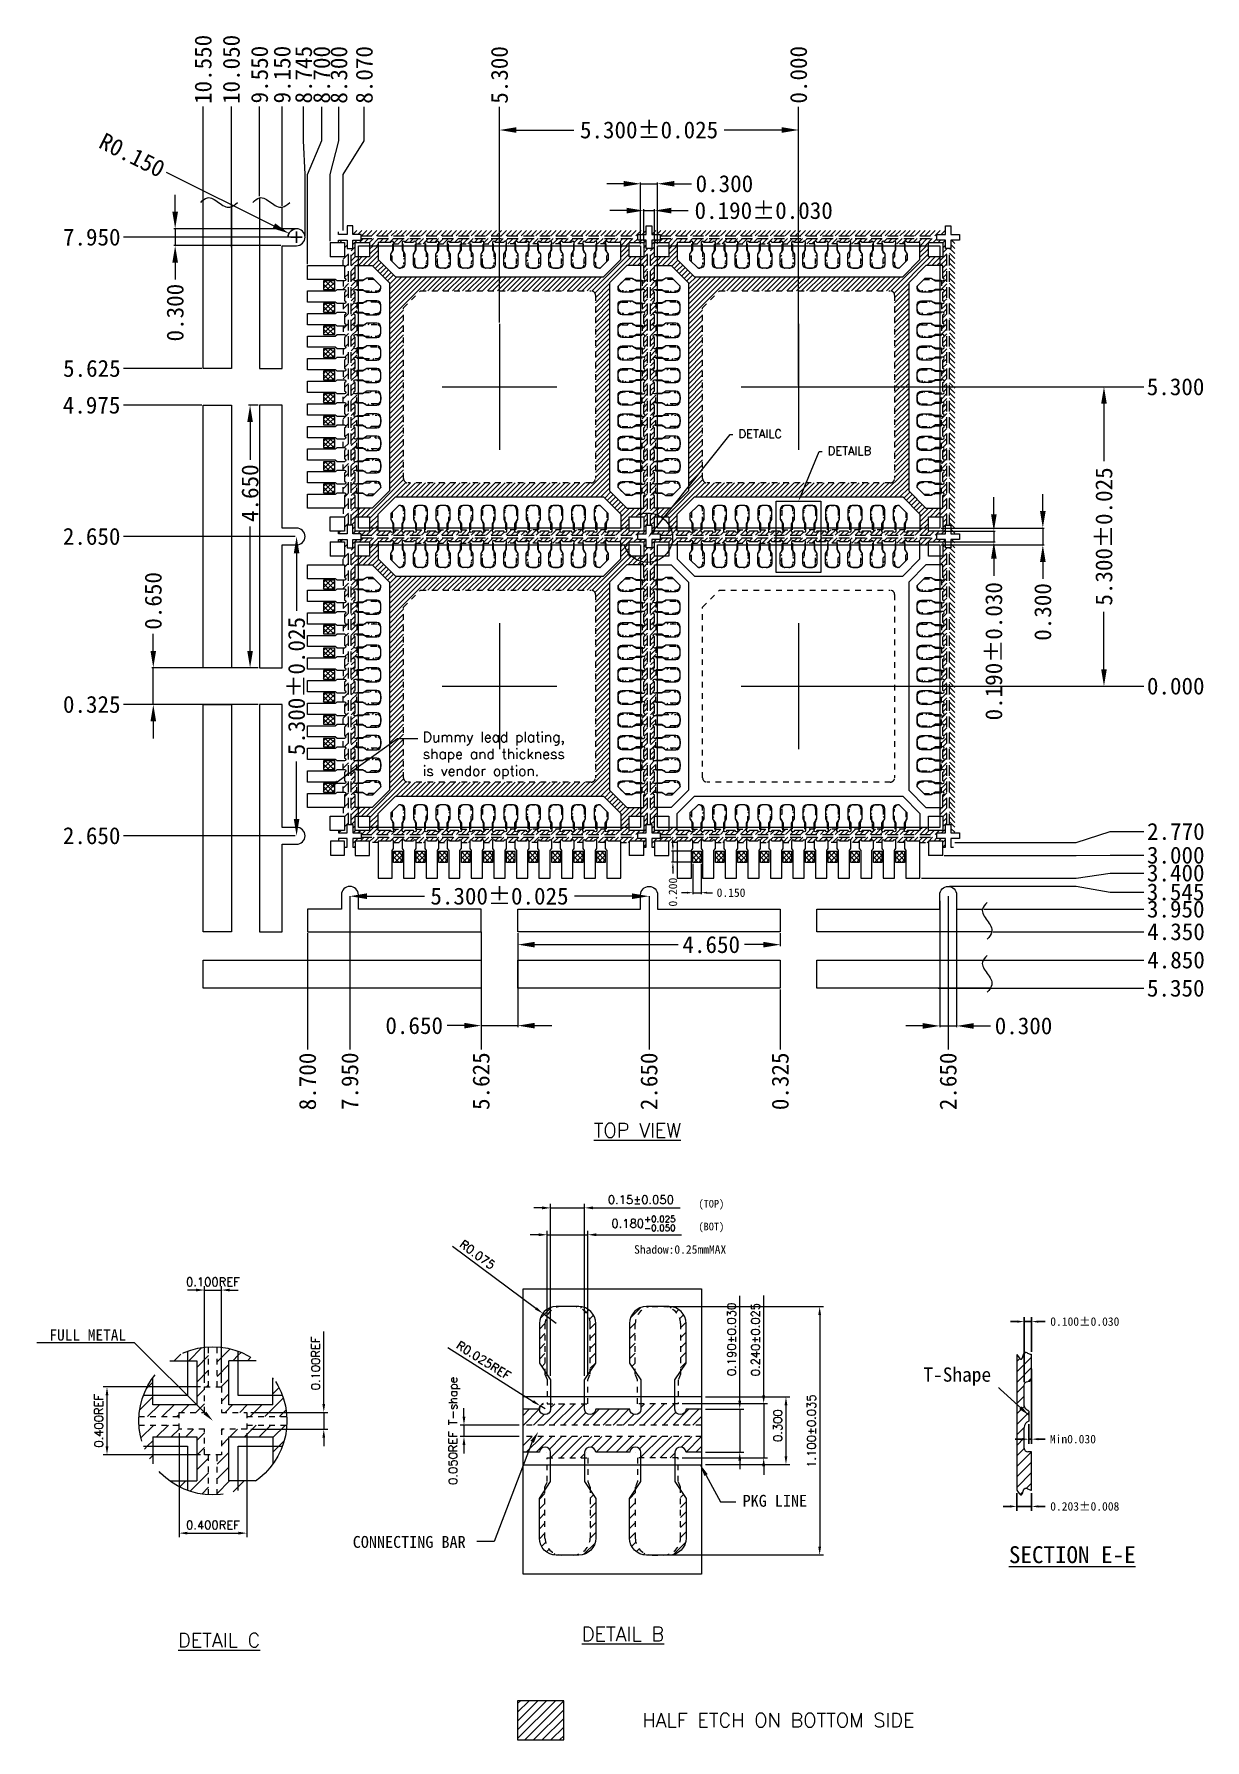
# Model space of a CAD drawing. Extents: x 516.4 to 537.1, y -26.7 to 3.5.
import ezdxf
from ezdxf import colors
from ezdxf.entities.mleader import LeaderData, LeaderLine
from ezdxf.enums import TextEntityAlignment as Align
from ezdxf.math import Vec2, Vec3

# ---------------------------------------------------------------- set-up
doc = ezdxf.new("R2010")
doc.units = 0
doc.header["$LTSCALE"] = 5
doc.header["$MEASUREMENT"] = 0
doc.header["$PDMODE"] = 3
doc.linetypes.add('HIDDEN', pattern=[0.375, 0.25, -0.125])
doc.layers.get('0').update_dxf_attribs({"linetype": 'CONTINUOUS'})
doc.layers.get('Defpoints').update_dxf_attribs({"linetype": 'CONTINUOUS'})
for name, color, linetype in [('1', 7, 'CONTINUOUS'), ('1D', 4, 'CONTINUOUS'), ('2D', 4, 'CONTINUOUS'), ('center', 1, 'CONTINUOUS'), ('EACH01', 4, 'CONTINUOUS'), ('ETCH', 4, 'CONTINUOUS'), ('PKG', 2, 'CONTINUOUS'), ('PLATING', 3, 'CONTINUOUS'), ('标注', 4, 'CONTINUOUS')]:
    doc.layers.add(name, color=color, linetype=linetype)
doc.layers.add('标注线', color=3, linetype='CONTINUOUS', lineweight=18)
doc.styles.add('SIMPLEX', font='SIMPLEX')
doc.styles.get("Standard").update_dxf_attribs({"font": 'romans.shx', "bigfont": 'bigfont.shx'})
doc.styles.add('宋体', font='SimSun.ttf')
doc.dimstyles.new('2', dxfattribs={"dimtxt": 0.21, "dimasz": 0.21, "dimexe": 0.07, "dimexo": 0.07, "dimgap": 0.07, "dimtad": 0, "dimdec": 3, "dimzin": 1, "dimdsep": 46, "dimtxsty": 'STANDARD', "dimcen": 0.009, "dimclrd": 256, "dimclre": 256, "dimclrt": 256, "dimadec": 0, "dimazin": 1, "dimtm": 1.25, "dimtfac": 1, "dimtdec": 3, "dimtofl": 0, "dimtmove": 0, "dimatfit": 3, "dimfxl": 0.0072, "dimtolj": 1, "dimtzin": 0, "dimlwd": -1, "dimlwe": -1, "dimarcsym": 0})
doc.dimstyles.new('ISO-25', dxfattribs={"dimtxt": 2.5, "dimasz": 2.5, "dimexe": 1.25, "dimexo": 0.625, "dimtad": 1, "dimtxsty": 'STANDARD', "dimcen": 2.5, "dimadec": 0, "dimazin": 0, "dimtfac": 1, "dimtmove": 0, "dimatfit": 3, "dimfxl": 1, "dimarcsym": 0})
doc.dimstyles.get("Standard").update_dxf_attribs({"dimscale": 4.5, "dimtxt": 0.16, "dimasz": 0.12, "dimexe": 0.08, "dimexo": 0.05, "dimgap": 0.08, "dimtad": 0, "dimdec": 3, "dimzin": 0, "dimdsep": 46, "dimtxsty": 'STANDARD', "dimcen": 0.09, "dimadec": 0, "dimazin": 0, "dimtfac": 1, "dimtdec": 3, "dimtmove": 0, "dimatfit": 3, "dimfxl": 1, "dimtolj": 1, "dimtzin": 0, "dimarcsym": 0})
doc.dimstyles.new('副本Standard', dxfattribs={"dimtxt": 0.05, "dimasz": 0.05, "dimexe": 0.07, "dimexo": 0.07, "dimgap": 0.07, "dimtad": 1, "dimzin": 1, "dimdsep": 46, "dimtxsty": 'SIMPLEX', "dimcen": 0.1, "dimclrd": 256, "dimclre": 256, "dimclrt": 256, "dimadec": 0, "dimazin": 0, "dimtfac": 1, "dimtofl": 0, "dimtmove": 0, "dimatfit": 0, "dimfxl": 1, "dimlwd": -1, "dimlwe": -1, "dimarcsym": 0})
pattern_1 = [(45, (525.11663, -0.54215), (-0.0441942, 0.0441942), [])]
pattern_2 = [(45, (530.41663, -0.54215), (-0.0441942, 0.0441942), [])]
pattern_3 = [(45, (525.11663, -5.84215), (-0.0441942, 0.0441942), [])]
pattern_4 = [(45, (530.41663, -5.84215), (-0.0441942, 0.0441942), [])]
pattern_5 = [(45, (-1772.79977, -702.44377), (-0.129652448, 0.129652448), [])]

msp = doc.modelspace()

# ---------------------------------------------------------------- texts
at = {"layer": '标注', "color": 6, "lineweight": 13, "style": '宋体'}
for s, p in [('(TOP)', (528.61386, -17.24275)), ('(BOT)', (528.61386, -17.64662))]:
    msp.add_text(s, height=0.135, dxfattribs=at).set_placement(p, align=Align.MIDDLE_RIGHT)
at = {"layer": '标注', "lineweight": 0, "style": '宋体'}
msp.add_text('CONNECTING BAR', height=0.21, dxfattribs=at).set_placement((522.03109, -23.33665))
at = {"layer": '标注', "lineweight": 0, "style": 'SIMPLEX'}
msp.add_text('HALF ETCH ON BOTTOM SIDE', height=0.25, dxfattribs=at).set_placement((531.9833, -26.38658, -0.06831), align=Align.MIDDLE_RIGHT)
at = {"layer": '标注', "lineweight": 0}
for s, insert, char_height, attachment_point, style in [('\\A1;{\\LTOP VIEW}', (527.07327, -15.94288), 0.25, 5, 'SIMPLEX'), ('\\A1;PKG LINE', (528.93849, -22.61168, -0.1641), 0.21, 7, '宋体')]:
    msp.add_mtext(s, dxfattribs=dict(at, insert=insert, char_height=char_height, attachment_point=attachment_point, style=style))
at = {"layer": '标注', "lineweight": 13, "insert": (527.01527, -17.97772, 0.14919), "char_height": 0.15, "width": 6.6919704, "attachment_point": 1, "style": '宋体'}
msp.add_mtext('Shadow:0.25mmMAX', dxfattribs=at)
at = {"layer": '标注', "lineweight": 0, "insert": (534.77938, -23.46013, 0.00028), "char_height": 0.3, "attachment_point": 5, "style": '宋体', "bg_fill": 2}
msp.add_mtext('\\A1;\\LSECTION E-E', dxfattribs=at)
at = {"layer": '标注', "lineweight": 0, "insert": (520.39231, -25.09578, 0.0787), "char_height": 0.25, "width": 3.8822247, "attachment_point": 9, "style": 'SIMPLEX', "bg_fill": 2}
msp.add_mtext('{\\LDETAIL C}', dxfattribs=at)
at = {"layer": '标注', "lineweight": 0, "insert": (527.54609, -24.98687, 0.17085), "char_height": 0.25, "width": 3.8822247, "attachment_point": 9, "style": 'SIMPLEX'}
msp.add_mtext('{\\LDETAIL B}', dxfattribs=at)

# ---------------------------------------------------------------- blocks, each defined once
blk = doc.blocks.new('*D0')
at = {"layer": 'Defpoints', "color": 0, "transparency": 16777216}
for p in [(3347.232, -255.756), (3347.232, -260.716), (3347.232, -260.716)]:
    blk.add_point(p, dxfattribs=at)
at = {"layer": '标注', "lineweight": 0, "transparency": 16777216}
blk.add_line((3347.232, -260.691), (3347.232, -255.756), dxfattribs=at)
at = {"layer": '标注', "lineweight": 0, "transparency": 16777216, "insert": (3347.232, -255.19), "char_height": 0.3, "attachment_point": 5, "rotation": 90, "style": '宋体'}
blk.add_mtext('0.000', dxfattribs=at)
blk = doc.blocks.new('*D1')
at = {"layer": 'Defpoints', "color": 0, "transparency": 16777216}
for p in [(3347.232, -266.016), (3347.232, -266.016), (3353.349, -266.016)]:
    blk.add_point(p, dxfattribs=at)
at = {"layer": '标注', "lineweight": 0, "transparency": 16777216}
blk.add_line((3347.257, -266.016), (3353.349, -266.016), dxfattribs=at)
at = {"layer": '标注', "lineweight": 0, "transparency": 16777216, "insert": (3353.914, -266.016), "char_height": 0.3, "attachment_point": 5, "style": '宋体'}
blk.add_mtext('0.000 ', dxfattribs=at)
blk = doc.blocks.new('*D2')
at = {"layer": 'Defpoints', "color": 0, "transparency": 16777216}
for p in [(3347.232, -256.168), (3341.932, -259.602), (3347.232, -259.844)]:
    blk.add_point(p, dxfattribs=at)
at = {"layer": '标注', "linetype": 'Continuous', "lineweight": 0, "transparency": 16777216}
for p, q in [((3341.932, -259.577), (3341.932, -256.143)), ((3347.232, -259.819), (3347.232, -256.143))]:
    blk.add_line(p, q, dxfattribs=at)
at = {"layer": '标注', "color": 4, "linetype": 'Continuous', "lineweight": 0, "transparency": 16777216}
for p, q in [((3342.232, -256.168), (3343.251, -256.168)), ((3346.932, -256.168), (3345.913, -256.168))]:
    blk.add_line(p, q, dxfattribs=at)
at = {"layer": '标注', "color": 4, "transparency": 16777216}
for points in [[(3342.232, -256.118), (3342.232, -256.218), (3341.932, -256.168)], [(3346.932, -256.218), (3346.932, -256.118), (3347.232, -256.168)]]:
    blk.add_solid(points, dxfattribs=at)
at = {"layer": '标注', "lineweight": 0, "transparency": 16777216, "insert": (3344.582, -256.168), "char_height": 0.3, "attachment_point": 5, "style": '宋体'}
blk.add_mtext('5.300%%P0.025', dxfattribs=at)
blk = doc.blocks.new('*D3')
at = {"layer": 'Defpoints', "color": 0, "transparency": 16777216}
for p in [(3344.732, -257.12), (3344.432, -258.216), (3344.732, -258.216)]:
    blk.add_point(p, dxfattribs=at)
at = {"layer": '标注', "color": 4, "linetype": 'Continuous', "lineweight": 0, "transparency": 16777216}
for p, q in [((3344.132, -257.12), (3343.832, -257.12)), ((3344.432, -257.12), (3344.732, -257.12)), ((3345.032, -257.12), (3345.332, -257.12))]:
    blk.add_line(p, q, dxfattribs=at)
at = {"layer": '标注', "linetype": 'Continuous', "lineweight": 0, "transparency": 16777216}
for p, q in [((3344.432, -258.191), (3344.432, -257.095)), ((3344.732, -258.191), (3344.732, -257.095))]:
    blk.add_line(p, q, dxfattribs=at)
at = {"layer": '标注', "color": 4, "transparency": 16777216}
for points in [[(3344.132, -257.17), (3344.132, -257.07), (3344.432, -257.12)], [(3345.032, -257.07), (3345.032, -257.17), (3344.732, -257.12)]]:
    blk.add_solid(points, dxfattribs=at)
at = {"layer": '标注', "lineweight": 0, "transparency": 16777216, "insert": (3345.917, -257.12), "char_height": 0.3, "attachment_point": 5, "style": '宋体'}
blk.add_mtext('0.300', dxfattribs=at)
blk = doc.blocks.new('*D4')
at = {"layer": 'Defpoints', "color": 0, "transparency": 16777216}
for p in [(3344.677, -257.595), (3344.487, -258.161), (3344.677, -258.161)]:
    blk.add_point(p, dxfattribs=at)
at = {"layer": '标注', "color": 4, "linetype": 'Continuous', "lineweight": 0, "transparency": 16777216}
for p, q in [((3344.187, -257.595), (3343.887, -257.595)), ((3344.487, -257.595), (3344.677, -257.595)), ((3344.977, -257.595), (3345.277, -257.595))]:
    blk.add_line(p, q, dxfattribs=at)
at = {"layer": '标注', "linetype": 'Continuous', "lineweight": 0, "transparency": 16777216}
for p, q in [((3344.487, -258.136), (3344.487, -257.57)), ((3344.677, -258.136), (3344.677, -257.57))]:
    blk.add_line(p, q, dxfattribs=at)
at = {"layer": '标注', "color": 4, "transparency": 16777216}
for points in [[(3344.187, -257.645), (3344.187, -257.545), (3344.487, -257.595)], [(3344.977, -257.545), (3344.977, -257.645), (3344.677, -257.595)]]:
    blk.add_solid(points, dxfattribs=at)
at = {"layer": '标注', "lineweight": 0, "transparency": 16777216, "insert": (3346.613, -257.595), "char_height": 0.3, "attachment_point": 5, "style": '宋体'}
blk.add_mtext('0.190%%P0.030', dxfattribs=at)
blk = doc.blocks.new('*D5')
at = {"layer": 'Defpoints', "color": 0, "transparency": 16777216}
for p in [(3348.248, -260.716), (3348.248, -266.016), (3352.642, -266.016)]:
    blk.add_point(p, dxfattribs=at)
at = {"layer": '标注', "linetype": 'Continuous', "lineweight": 0, "transparency": 16777216}
for p, q in [((3348.273, -260.716), (3352.667, -260.716)), ((3348.273, -266.016), (3352.667, -266.016))]:
    blk.add_line(p, q, dxfattribs=at)
at = {"layer": '标注', "color": 4, "linetype": 'Continuous', "lineweight": 0, "transparency": 16777216}
for p, q in [((3352.642, -261.016), (3352.642, -262.035)), ((3352.642, -265.716), (3352.642, -264.698))]:
    blk.add_line(p, q, dxfattribs=at)
at = {"layer": '标注', "color": 4, "transparency": 16777216}
for points in [[(3352.692, -261.016), (3352.592, -261.016), (3352.642, -260.716)], [(3352.592, -265.716), (3352.692, -265.716), (3352.642, -266.016)]]:
    blk.add_solid(points, dxfattribs=at)
at = {"layer": '标注', "lineweight": 0, "transparency": 16777216, "insert": (3352.642, -263.366), "char_height": 0.3, "attachment_point": 5, "rotation": 90, "style": '宋体'}
blk.add_mtext('5.300%%P0.025', dxfattribs=at)
blk = doc.blocks.new('*D6')
at = {"layer": 'Defpoints', "color": 0, "transparency": 16777216}
for p in [(3349.732, -263.216), (3349.732, -263.516), (3351.559, -263.516)]:
    blk.add_point(p, dxfattribs=at)
at = {"layer": '标注', "color": 4, "linetype": 'Continuous', "lineweight": 0, "transparency": 16777216}
for p, q in [((3351.559, -262.916), (3351.559, -262.616)), ((3351.559, -263.216), (3351.559, -263.516)), ((3351.559, -263.816), (3351.559, -264.116))]:
    blk.add_line(p, q, dxfattribs=at)
at = {"layer": '标注', "linetype": 'Continuous', "lineweight": 0, "transparency": 16777216}
for p, q in [((3349.757, -263.216), (3351.584, -263.216)), ((3349.757, -263.516), (3351.584, -263.516))]:
    blk.add_line(p, q, dxfattribs=at)
at = {"layer": '标注', "color": 4, "transparency": 16777216}
for points in [[(3351.509, -262.916), (3351.609, -262.916), (3351.559, -263.216)], [(3351.609, -263.816), (3351.509, -263.816), (3351.559, -263.516)]]:
    blk.add_solid(points, dxfattribs=at)
at = {"layer": '标注', "lineweight": 0, "transparency": 16777216, "insert": (3351.559, -264.702), "char_height": 0.3, "attachment_point": 5, "rotation": 90, "style": '宋体'}
blk.add_mtext('0.300', dxfattribs=at)
blk = doc.blocks.new('*D7')
at = {"layer": 'Defpoints', "color": 0, "transparency": 16777216}
for p in [(3349.787, -263.271), (3349.787, -263.461), (3350.691, -263.461)]:
    blk.add_point(p, dxfattribs=at)
at = {"layer": '标注', "color": 4, "linetype": 'Continuous', "lineweight": 0, "transparency": 16777216}
for p, q in [((3350.691, -262.971), (3350.691, -262.671)), ((3350.691, -263.271), (3350.691, -263.461)), ((3350.691, -263.761), (3350.691, -264.061))]:
    blk.add_line(p, q, dxfattribs=at)
at = {"layer": '标注', "linetype": 'Continuous', "lineweight": 0, "transparency": 16777216}
for p, q in [((3349.812, -263.271), (3350.716, -263.271)), ((3349.812, -263.461), (3350.716, -263.461))]:
    blk.add_line(p, q, dxfattribs=at)
at = {"layer": '标注', "color": 4, "transparency": 16777216}
for points in [[(3350.641, -262.971), (3350.741, -262.971), (3350.691, -263.271)], [(3350.741, -263.761), (3350.641, -263.761), (3350.691, -263.461)]]:
    blk.add_solid(points, dxfattribs=at)
at = {"layer": '标注', "lineweight": 0, "transparency": 16777216, "insert": (3350.691, -265.398), "char_height": 0.3, "attachment_point": 5, "rotation": 90, "style": '宋体'}
blk.add_mtext('0.190%%P0.030', dxfattribs=at)
blk = doc.blocks.new('*D8')
at = {"layer": 'Defpoints', "color": 0, "transparency": 16777216}
for p in [(3347.232, -266.016), (3349.977, -268.786), (3353.351, -268.591)]:
    blk.add_point(p, dxfattribs=at)
at = {"layer": '标注', "lineweight": 0, "transparency": 16777216}
for p, q in [((3350.002, -268.786), (3352.151, -268.786)), ((3352.151, -268.786), (3352.751, -268.591)), ((3352.751, -268.591), (3353.351, -268.591))]:
    blk.add_line(p, q, dxfattribs=at)
at = {"layer": '标注', "lineweight": 0, "transparency": 16777216, "insert": (3353.916, -268.591), "char_height": 0.3, "attachment_point": 5, "style": '宋体'}
blk.add_mtext('2.770', dxfattribs=at)
blk = doc.blocks.new('*D9')
at = {"layer": 'Defpoints', "color": 0, "transparency": 16777216}
for p in [(3347.232, -266.016), (3349.787, -269.016), (3353.351, -269.011)]:
    blk.add_point(p, dxfattribs=at)
at = {"layer": '标注', "lineweight": 0, "transparency": 16777216}
for p, q in [((3349.812, -269.016), (3352.151, -269.016)), ((3352.151, -269.016), (3352.751, -269.011)), ((3352.751, -269.011), (3353.351, -269.011))]:
    blk.add_line(p, q, dxfattribs=at)
at = {"layer": '标注', "lineweight": 0, "transparency": 16777216, "insert": (3353.914, -269.011), "char_height": 0.3, "attachment_point": 5, "style": '宋体'}
blk.add_mtext('3.000', dxfattribs=at)
blk = doc.blocks.new('*D10')
at = {"layer": 'Defpoints', "color": 0, "transparency": 16777216}
for p in [(3347.232, -266.016), (3349.882, -269.561), (3353.351, -269.663)]:
    blk.add_point(p, dxfattribs=at)
at = {"layer": '标注', "lineweight": 0, "transparency": 16777216}
for p, q in [((3349.907, -269.561), (3352.151, -269.561)), ((3352.151, -269.561), (3352.751, -269.663)), ((3352.751, -269.663), (3353.351, -269.663))]:
    blk.add_line(p, q, dxfattribs=at)
at = {"layer": '标注', "lineweight": 0, "transparency": 16777216, "insert": (3353.912, -269.663), "char_height": 0.3, "attachment_point": 5, "style": '宋体'}
blk.add_mtext('3.545', dxfattribs=at)
blk = doc.blocks.new('*D11')
at = {"layer": 'Defpoints', "color": 0, "transparency": 16777216}
for p in [(3347.232, -266.016), (3349.382, -269.416), (3353.351, -269.326)]:
    blk.add_point(p, dxfattribs=at)
at = {"layer": '标注', "lineweight": 0, "transparency": 16777216}
for p, q in [((3349.407, -269.416), (3352.151, -269.416)), ((3352.151, -269.416), (3352.751, -269.326)), ((3352.751, -269.326), (3353.351, -269.326))]:
    blk.add_line(p, q, dxfattribs=at)
at = {"layer": '标注', "lineweight": 0, "transparency": 16777216, "insert": (3353.914, -269.326), "char_height": 0.3, "attachment_point": 5, "style": '宋体'}
blk.add_mtext('3.400', dxfattribs=at)
blk = doc.blocks.new('*D12')
at = {"layer": 'Defpoints', "color": 0, "transparency": 16777216}
for p in [(3347.232, -266.016), (3350.487, -269.966), (3353.351, -269.966)]:
    blk.add_point(p, dxfattribs=at)
at = {"layer": '标注', "lineweight": 0, "transparency": 16777216}
blk.add_line((3350.512, -269.966), (3353.351, -269.966), dxfattribs=at)
at = {"layer": '标注', "lineweight": 0, "transparency": 16777216, "insert": (3353.914, -269.966), "char_height": 0.3, "attachment_point": 5, "style": '宋体'}
blk.add_mtext('3.950', dxfattribs=at)
blk = doc.blocks.new('*D13')
at = {"layer": 'Defpoints', "color": 0, "transparency": 16777216}
for p in [(3347.232, -266.016), (3350.656, -270.366), (3353.351, -270.366)]:
    blk.add_point(p, dxfattribs=at)
at = {"layer": '标注', "lineweight": 0, "transparency": 16777216}
blk.add_line((3350.681, -270.366), (3353.351, -270.366), dxfattribs=at)
at = {"layer": '标注', "lineweight": 0, "transparency": 16777216, "insert": (3353.919, -270.366), "char_height": 0.3, "attachment_point": 5, "style": '宋体'}
blk.add_mtext('4.350', dxfattribs=at)
blk = doc.blocks.new('*D14')
at = {"layer": 'Defpoints', "color": 0, "transparency": 16777216}
for p in [(3347.232, -266.016), (3349.682, -270.866), (3353.351, -270.866)]:
    blk.add_point(p, dxfattribs=at)
at = {"layer": '标注', "lineweight": 0, "transparency": 16777216}
blk.add_line((3349.707, -270.866), (3353.351, -270.866), dxfattribs=at)
at = {"layer": '标注', "lineweight": 0, "transparency": 16777216, "insert": (3353.919, -270.866), "char_height": 0.3, "attachment_point": 5, "style": '宋体'}
blk.add_mtext('4.850', dxfattribs=at)
blk = doc.blocks.new('*D15')
at = {"layer": 'Defpoints', "color": 0, "transparency": 16777216}
for p in [(3347.232, -266.016), (3349.682, -271.366), (3353.351, -271.366)]:
    blk.add_point(p, dxfattribs=at)
at = {"layer": '标注', "lineweight": 0, "transparency": 16777216}
blk.add_line((3349.707, -271.366), (3353.351, -271.366), dxfattribs=at)
at = {"layer": '标注', "lineweight": 0, "transparency": 16777216, "insert": (3353.914, -271.366), "char_height": 0.3, "attachment_point": 5, "style": '宋体'}
blk.add_mtext('5.350', dxfattribs=at)
blk = doc.blocks.new('*D16')
at = {"layer": 'Defpoints', "color": 0, "transparency": 16777216}
for p in [(3339.537, -255.758), (3339.162, -257.971), (3347.232, -260.716)]:
    blk.add_point(p, dxfattribs=at)
at = {"layer": '标注', "lineweight": 0, "transparency": 16777216}
for p, q in [((3339.537, -256.358), (3339.537, -255.758)), ((3339.162, -256.958), (3339.537, -256.358)), ((3339.162, -257.946), (3339.162, -256.958))]:
    blk.add_line(p, q, dxfattribs=at)
at = {"layer": '标注', "lineweight": 0, "transparency": 16777216, "insert": (3339.537, -255.192), "char_height": 0.3, "attachment_point": 5, "rotation": 90, "style": '宋体'}
blk.add_mtext('8.070', dxfattribs=at)
blk = doc.blocks.new('*D17')
at = {"layer": 'Defpoints', "color": 0, "transparency": 16777216}
for p in [(3339.087, -255.758), (3338.932, -258.161), (3347.232, -260.716)]:
    blk.add_point(p, dxfattribs=at)
at = {"layer": '标注', "lineweight": 0, "transparency": 16777216}
for p, q in [((3339.087, -256.358), (3339.087, -255.758)), ((3338.932, -256.958), (3339.087, -256.358)), ((3338.932, -258.136), (3338.932, -256.958))]:
    blk.add_line(p, q, dxfattribs=at)
at = {"layer": '标注', "lineweight": 0, "transparency": 16777216, "insert": (3339.087, -255.192), "char_height": 0.3, "attachment_point": 5, "rotation": 90, "style": '宋体'}
blk.add_mtext('8.300', dxfattribs=at)
blk = doc.blocks.new('*D18')
at = {"layer": 'Defpoints', "color": 0, "transparency": 16777216}
for p in [(3338.782, -255.756), (3338.532, -258.566), (3347.232, -260.716)]:
    blk.add_point(p, dxfattribs=at)
at = {"layer": '标注', "lineweight": 0, "transparency": 16777216}
for p, q in [((3338.782, -256.356), (3338.782, -255.756)), ((3338.532, -256.956), (3338.782, -256.356)), ((3338.532, -258.541), (3338.532, -256.956))]:
    blk.add_line(p, q, dxfattribs=at)
at = {"layer": '标注', "lineweight": 0, "transparency": 16777216, "insert": (3338.782, -255.19), "char_height": 0.3, "attachment_point": 5, "rotation": 90, "style": '宋体'}
blk.add_mtext('8.700', dxfattribs=at)
blk = doc.blocks.new('*D19')
at = {"layer": 'Defpoints', "color": 0, "transparency": 16777216}
for p in [(3338.462, -255.753), (3338.487, -258.066), (3347.232, -260.716)]:
    blk.add_point(p, dxfattribs=at)
at = {"layer": '标注', "lineweight": 0, "transparency": 16777216}
for p, q in [((3338.462, -256.353), (3338.462, -255.753)), ((3338.487, -256.953), (3338.462, -256.353)), ((3338.487, -258.041), (3338.487, -256.953))]:
    blk.add_line(p, q, dxfattribs=at)
at = {"layer": '标注', "lineweight": 0, "transparency": 16777216, "insert": (3338.462, -255.189), "char_height": 0.3, "attachment_point": 5, "rotation": 90, "style": '宋体'}
blk.add_mtext('8.745', dxfattribs=at)
blk = doc.blocks.new('*D20')
at = {"layer": 'Defpoints', "color": 0, "transparency": 16777216}
for p in [(3338.082, -255.753), (3338.082, -257.535), (3347.232, -260.716)]:
    blk.add_point(p, dxfattribs=at)
at = {"layer": '标注', "lineweight": 0, "transparency": 16777216}
blk.add_line((3338.082, -257.51), (3338.082, -255.753), dxfattribs=at)
at = {"layer": '标注', "lineweight": 0, "transparency": 16777216, "insert": (3338.082, -255.187), "char_height": 0.3, "attachment_point": 5, "rotation": 90, "style": '宋体'}
blk.add_mtext('9.150', dxfattribs=at)
blk = doc.blocks.new('*D21')
at = {"layer": 'Defpoints', "color": 0, "transparency": 16777216}
for p in [(3337.682, -255.753), (3337.682, -257.367), (3347.232, -260.716)]:
    blk.add_point(p, dxfattribs=at)
at = {"layer": '标注', "lineweight": 0, "transparency": 16777216}
blk.add_line((3337.682, -257.342), (3337.682, -255.753), dxfattribs=at)
at = {"layer": '标注', "lineweight": 0, "transparency": 16777216, "insert": (3337.682, -255.187), "char_height": 0.3, "attachment_point": 5, "rotation": 90, "style": '宋体'}
blk.add_mtext('9.550', dxfattribs=at)
blk = doc.blocks.new('*D22')
at = {"layer": 'Defpoints', "color": 0, "transparency": 16777216}
for p in [(3337.182, -255.753), (3337.182, -258.266), (3347.232, -260.716)]:
    blk.add_point(p, dxfattribs=at)
at = {"layer": '标注', "lineweight": 0, "transparency": 16777216}
blk.add_line((3337.182, -258.241), (3337.182, -255.753), dxfattribs=at)
at = {"layer": '标注', "lineweight": 0, "transparency": 16777216, "insert": (3337.182, -255.095), "char_height": 0.3, "attachment_point": 5, "rotation": 90, "style": '宋体'}
blk.add_mtext('10.050', dxfattribs=at)
blk = doc.blocks.new('*D23')
at = {"layer": 'Defpoints', "color": 0, "transparency": 16777216}
for p in [(3336.682, -255.753), (3336.682, -258.266), (3347.232, -260.716)]:
    blk.add_point(p, dxfattribs=at)
at = {"layer": '标注', "lineweight": 0, "transparency": 16777216}
blk.add_line((3336.682, -258.241), (3336.682, -255.753), dxfattribs=at)
at = {"layer": '标注', "lineweight": 0, "transparency": 16777216, "insert": (3336.682, -255.095), "char_height": 0.3, "attachment_point": 5, "rotation": 90, "style": '宋体'}
blk.add_mtext('10.550', dxfattribs=at)
blk = doc.blocks.new('*D24')
at = {"layer": 'Defpoints', "color": 0, "transparency": 16777216}
for p in [(3347.232, -260.716), (3339.282, -269.711), (3339.282, -272.451)]:
    blk.add_point(p, dxfattribs=at)
at = {"layer": '标注', "lineweight": 0, "transparency": 16777216}
blk.add_line((3339.282, -269.736), (3339.282, -272.451), dxfattribs=at)
at = {"layer": '标注', "lineweight": 0, "transparency": 16777216, "insert": (3339.282, -273.013), "char_height": 0.3, "attachment_point": 5, "rotation": 90, "style": '宋体'}
blk.add_mtext('7.950', dxfattribs=at)
blk = doc.blocks.new('*D25')
at = {"layer": 'Defpoints', "color": 0, "transparency": 16777216}
for p in [(3347.232, -260.716), (3344.582, -269.711), (3344.582, -272.451)]:
    blk.add_point(p, dxfattribs=at)
at = {"layer": '标注', "lineweight": 0, "transparency": 16777216}
blk.add_line((3344.582, -269.736), (3344.582, -272.451), dxfattribs=at)
at = {"layer": '标注', "lineweight": 0, "transparency": 16777216, "insert": (3344.582, -273.015), "char_height": 0.3, "attachment_point": 5, "rotation": 90, "style": '宋体'}
blk.add_mtext('2.650', dxfattribs=at)
blk = doc.blocks.new('*D26')
at = {"layer": 'Defpoints', "color": 0, "transparency": 16777216}
for p in [(3347.232, -260.716), (3349.882, -269.711), (3349.882, -272.451)]:
    blk.add_point(p, dxfattribs=at)
at = {"layer": '标注', "lineweight": 0, "transparency": 16777216}
blk.add_line((3349.882, -269.736), (3349.882, -272.451), dxfattribs=at)
at = {"layer": '标注', "lineweight": 0, "transparency": 16777216, "insert": (3349.882, -273.015), "char_height": 0.3, "attachment_point": 5, "rotation": 90, "style": '宋体'}
blk.add_mtext('2.650', dxfattribs=at)
blk = doc.blocks.new('*D27')
at = {"layer": 'Defpoints', "color": 0, "transparency": 16777216}
for p in [(3347.232, -260.716), (3338.532, -270.366), (3338.532, -272.451)]:
    blk.add_point(p, dxfattribs=at)
at = {"layer": '标注', "lineweight": 0, "transparency": 16777216}
blk.add_line((3338.532, -270.391), (3338.532, -272.451), dxfattribs=at)
at = {"layer": '标注', "lineweight": 0, "transparency": 16777216, "insert": (3338.532, -273.017), "char_height": 0.3, "attachment_point": 5, "rotation": 90, "style": '宋体'}
blk.add_mtext('8.700', dxfattribs=at)
blk = doc.blocks.new('*D28')
at = {"layer": 'Defpoints', "color": 0, "transparency": 16777216}
for p in [(3349.732, -269.79), (3350.032, -269.79), (3350.032, -272.033)]:
    blk.add_point(p, dxfattribs=at)
at = {"layer": '标注', "linetype": 'Continuous', "lineweight": 0, "transparency": 16777216}
for p, q in [((3349.732, -269.815), (3349.732, -272.058)), ((3350.032, -269.815), (3350.032, -272.058))]:
    blk.add_line(p, q, dxfattribs=at)
at = {"layer": '标注', "color": 4, "linetype": 'Continuous', "lineweight": 0, "transparency": 16777216}
for p, q in [((3349.432, -272.033), (3349.132, -272.033)), ((3349.732, -272.033), (3350.032, -272.033)), ((3350.332, -272.033), (3350.632, -272.033))]:
    blk.add_line(p, q, dxfattribs=at)
at = {"layer": '标注', "color": 4, "transparency": 16777216}
for points in [[(3349.432, -272.083), (3349.432, -271.983), (3349.732, -272.033)], [(3350.332, -271.983), (3350.332, -272.083), (3350.032, -272.033)]]:
    blk.add_solid(points, dxfattribs=at)
at = {"layer": '标注', "lineweight": 0, "transparency": 16777216, "insert": (3351.217, -272.033), "char_height": 0.3, "attachment_point": 5, "style": '宋体'}
blk.add_mtext('0.300', dxfattribs=at)
blk = doc.blocks.new('*D29')
at = {"layer": 'Defpoints', "color": 0, "transparency": 16777216}
for p in [(3342.257, -270.366), (3346.907, -270.366), (3346.907, -270.594)]:
    blk.add_point(p, dxfattribs=at)
at = {"layer": '标注', "linetype": 'Continuous', "lineweight": 0, "transparency": 16777216}
for p, q in [((3342.257, -270.391), (3342.257, -270.619)), ((3346.907, -270.391), (3346.907, -270.619))]:
    blk.add_line(p, q, dxfattribs=at)
at = {"layer": '标注', "color": 4, "linetype": 'Continuous', "lineweight": 0, "transparency": 16777216}
for p, q in [((3342.557, -270.594), (3345.096, -270.594)), ((3346.607, -270.594), (3346.272, -270.594))]:
    blk.add_line(p, q, dxfattribs=at)
at = {"layer": '标注', "color": 4, "transparency": 16777216}
for points in [[(3342.557, -270.544), (3342.557, -270.644), (3342.257, -270.594)], [(3346.607, -270.644), (3346.607, -270.544), (3346.907, -270.594)]]:
    blk.add_solid(points, dxfattribs=at)
at = {"layer": '标注', "lineweight": 0, "transparency": 16777216, "insert": (3345.684, -270.594), "char_height": 0.3, "attachment_point": 5, "style": '宋体'}
blk.add_mtext('4.650', dxfattribs=at)
blk = doc.blocks.new('*D30')
at = {"layer": 'Defpoints', "color": 0, "transparency": 16777216}
for p in [(3341.607, -270.366), (3342.257, -270.366), (3342.257, -272.028)]:
    blk.add_point(p, dxfattribs=at)
at = {"layer": '标注', "linetype": 'Continuous', "lineweight": 0, "transparency": 16777216}
for p, q in [((3341.607, -270.391), (3341.607, -272.053)), ((3342.257, -270.391), (3342.257, -272.053))]:
    blk.add_line(p, q, dxfattribs=at)
at = {"layer": '标注', "color": 4, "linetype": 'Continuous', "lineweight": 0, "transparency": 16777216}
for p, q in [((3341.307, -272.028), (3341.007, -272.028)), ((3341.607, -272.028), (3342.257, -272.028)), ((3342.557, -272.028), (3342.857, -272.028))]:
    blk.add_line(p, q, dxfattribs=at)
at = {"layer": '标注', "color": 4, "transparency": 16777216}
for points in [[(3341.307, -272.078), (3341.307, -271.978), (3341.607, -272.028)], [(3342.557, -271.978), (3342.557, -272.078), (3342.257, -272.028)]]:
    blk.add_solid(points, dxfattribs=at)
at = {"layer": '标注', "lineweight": 0, "transparency": 16777216, "insert": (3340.421, -272.028), "char_height": 0.3, "attachment_point": 5, "style": '宋体'}
blk.add_mtext('0.650', dxfattribs=at)
blk = doc.blocks.new('*D31')
at = {"layer": 'Defpoints', "color": 0, "transparency": 16777216}
for p in [(3339.282, -269.711), (3344.582, -269.736), (3344.582, -269.736)]:
    blk.add_point(p, dxfattribs=at)
at = {"layer": '标注', "linetype": 'Continuous', "lineweight": 0, "transparency": 16777216}
for p, q in [((3339.282, -269.736), (3339.282, -269.761)), ((3344.582, -269.761), (3344.582, -269.761))]:
    blk.add_line(p, q, dxfattribs=at)
at = {"layer": '标注', "color": 4, "linetype": 'Continuous', "lineweight": 0, "transparency": 16777216}
for p, q in [((3339.582, -269.736), (3340.601, -269.736)), ((3344.282, -269.736), (3343.263, -269.736))]:
    blk.add_line(p, q, dxfattribs=at)
at = {"layer": '标注', "color": 4, "transparency": 16777216}
for points in [[(3339.582, -269.686), (3339.582, -269.786), (3339.282, -269.736)], [(3344.282, -269.786), (3344.282, -269.686), (3344.582, -269.736)]]:
    blk.add_solid(points, dxfattribs=at)
at = {"layer": '标注', "lineweight": 0, "transparency": 16777216, "insert": (3341.932, -269.736), "char_height": 0.3, "attachment_point": 5, "style": '宋体'}
blk.add_mtext('5.300%%P0.025', dxfattribs=at)
blk = doc.blocks.new('*D32')
at = {"layer": 'Defpoints', "color": 0, "transparency": 16777216}
for p in [(3347.232, -266.016), (3335.27, -268.666), (3338.337, -268.666)]:
    blk.add_point(p, dxfattribs=at)
at = {"layer": '标注', "lineweight": 0, "transparency": 16777216}
blk.add_line((3338.312, -268.666), (3335.27, -268.666), dxfattribs=at)
at = {"layer": '标注', "lineweight": 0, "transparency": 16777216, "insert": (3334.706, -268.666), "char_height": 0.3, "attachment_point": 5, "style": '宋体'}
blk.add_mtext('2.650', dxfattribs=at)
blk = doc.blocks.new('*D33')
at = {"layer": 'Defpoints', "color": 0, "transparency": 16777216}
for p in [(3335.27, -263.366), (3338.337, -263.366), (3347.232, -266.016)]:
    blk.add_point(p, dxfattribs=at)
at = {"layer": '标注', "lineweight": 0, "transparency": 16777216}
blk.add_line((3338.312, -263.366), (3335.27, -263.366), dxfattribs=at)
at = {"layer": '标注', "lineweight": 0, "transparency": 16777216, "insert": (3334.706, -263.366), "char_height": 0.3, "attachment_point": 5, "style": '宋体'}
blk.add_mtext('2.650', dxfattribs=at)
blk = doc.blocks.new('*D34')
at = {"layer": 'Defpoints', "color": 0, "transparency": 16777216}
for p in [(3335.27, -258.066), (3338.337, -258.066), (3347.232, -266.016)]:
    blk.add_point(p, dxfattribs=at)
at = {"layer": '标注', "lineweight": 0, "transparency": 16777216}
blk.add_line((3338.312, -258.066), (3335.27, -258.066), dxfattribs=at)
at = {"layer": '标注', "lineweight": 0, "transparency": 16777216, "insert": (3334.708, -258.066), "char_height": 0.3, "attachment_point": 5, "style": '宋体'}
blk.add_mtext('7.950', dxfattribs=at)
blk = doc.blocks.new('*D35')
at = {"layer": 'Defpoints', "color": 0, "transparency": 16777216}
for p in [(3338.337, -263.366), (3338.337, -268.666), (3338.337, -268.666)]:
    blk.add_point(p, dxfattribs=at)
at = {"layer": '标注', "linetype": 'Continuous', "lineweight": 0, "transparency": 16777216}
for p, q in [((3338.312, -263.366), (3338.312, -263.366)), ((3338.312, -268.666), (3338.312, -268.666))]:
    blk.add_line(p, q, dxfattribs=at)
at = {"layer": '标注', "color": 4, "linetype": 'Continuous', "lineweight": 0, "transparency": 16777216}
for p, q in [((3338.337, -263.666), (3338.337, -264.685)), ((3338.337, -268.366), (3338.337, -267.348))]:
    blk.add_line(p, q, dxfattribs=at)
at = {"layer": '标注', "color": 4, "transparency": 16777216}
for points in [[(3338.387, -263.666), (3338.287, -263.666), (3338.337, -263.366)], [(3338.287, -268.366), (3338.387, -268.366), (3338.337, -268.666)]]:
    blk.add_solid(points, dxfattribs=at)
at = {"layer": '标注', "lineweight": 0, "transparency": 16777216, "insert": (3338.337, -266.016), "char_height": 0.3, "attachment_point": 5, "rotation": 90, "style": '宋体'}
blk.add_mtext('5.300%%P0.025', dxfattribs=at)
blk = doc.blocks.new('*D36')
at = {"layer": 'Defpoints', "color": 0, "transparency": 16777216}
for p in [(3335.798, -265.691), (3337.682, -265.691), (3337.682, -266.341)]:
    blk.add_point(p, dxfattribs=at)
at = {"layer": '标注', "color": 4, "linetype": 'Continuous', "lineweight": 0, "transparency": 16777216}
for p, q in [((3335.798, -265.391), (3335.798, -265.091)), ((3335.798, -266.341), (3335.798, -265.691)), ((3335.798, -266.641), (3335.798, -266.941))]:
    blk.add_line(p, q, dxfattribs=at)
at = {"layer": '标注', "linetype": 'Continuous', "lineweight": 0, "transparency": 16777216}
for p, q in [((3337.657, -265.691), (3335.773, -265.691)), ((3337.657, -266.341), (3335.773, -266.341))]:
    blk.add_line(p, q, dxfattribs=at)
at = {"layer": '标注', "color": 4, "transparency": 16777216}
for points in [[(3335.748, -265.391), (3335.848, -265.391), (3335.798, -265.691)], [(3335.848, -266.641), (3335.748, -266.641), (3335.798, -266.341)]]:
    blk.add_solid(points, dxfattribs=at)
at = {"layer": '标注', "lineweight": 0, "transparency": 16777216, "insert": (3335.798, -264.506), "char_height": 0.3, "attachment_point": 5, "rotation": 90, "style": '宋体'}
blk.add_mtext('0.650', dxfattribs=at)
blk = doc.blocks.new('*D37')
at = {"layer": 'Defpoints', "color": 0, "transparency": 16777216}
for p in [(3337.513, -261.041), (3337.682, -261.041), (3337.682, -265.691)]:
    blk.add_point(p, dxfattribs=at)
at = {"layer": '标注', "linetype": 'Continuous', "lineweight": 0, "transparency": 16777216}
for p, q in [((3337.657, -261.041), (3337.488, -261.041)), ((3337.657, -265.691), (3337.488, -265.691))]:
    blk.add_line(p, q, dxfattribs=at)
at = {"layer": '标注', "color": 4, "linetype": 'Continuous', "lineweight": 0, "transparency": 16777216}
for p, q in [((3337.513, -261.341), (3337.513, -262.011)), ((3337.513, -265.391), (3337.513, -263.187))]:
    blk.add_line(p, q, dxfattribs=at)
at = {"layer": '标注', "color": 4, "transparency": 16777216}
for points in [[(3337.563, -261.341), (3337.463, -261.341), (3337.513, -261.041)], [(3337.463, -265.391), (3337.563, -265.391), (3337.513, -265.691)]]:
    blk.add_solid(points, dxfattribs=at)
at = {"layer": '标注', "lineweight": 0, "transparency": 16777216, "insert": (3337.513, -262.599), "char_height": 0.3, "attachment_point": 5, "rotation": 90, "style": '宋体'}
blk.add_mtext('4.650', dxfattribs=at)
blk = doc.blocks.new('*D38')
at = {"layer": 'Defpoints', "color": 0, "transparency": 16777216}
for p in [(3338.082, -257.916), (3336.186, -258.216), (3338.082, -258.216)]:
    blk.add_point(p, dxfattribs=at)
at = {"layer": '标注', "color": 4, "linetype": 'Continuous', "lineweight": 0, "transparency": 16777216}
for p, q in [((3336.186, -257.616), (3336.186, -257.316)), ((3336.186, -257.916), (3336.186, -258.216)), ((3336.186, -258.516), (3336.186, -258.816))]:
    blk.add_line(p, q, dxfattribs=at)
at = {"layer": '标注', "linetype": 'Continuous', "lineweight": 0, "transparency": 16777216}
for p, q in [((3338.057, -257.916), (3336.161, -257.916)), ((3338.057, -258.216), (3336.161, -258.216))]:
    blk.add_line(p, q, dxfattribs=at)
at = {"layer": '标注', "color": 4, "transparency": 16777216}
for points in [[(3336.136, -257.616), (3336.236, -257.616), (3336.186, -257.916)], [(3336.236, -258.516), (3336.136, -258.516), (3336.186, -258.216)]]:
    blk.add_solid(points, dxfattribs=at)
at = {"layer": '标注', "lineweight": 0, "transparency": 16777216, "insert": (3336.186, -259.402), "char_height": 0.3, "attachment_point": 5, "rotation": 90, "style": '宋体'}
blk.add_mtext('0.300', dxfattribs=at)
blk = doc.blocks.new('*D39')
at = {"layer": 'Defpoints', "color": 0, "transparency": 16777216}
for p in [(3338.203, -257.999), (3338.337, -258.066)]:
    blk.add_point(p, dxfattribs=at)
at = {"layer": '标注', "lineweight": 0, "transparency": 16777216}
blk.add_line((3336.027, -256.914), (3337.934, -257.865), dxfattribs=at)
at = {"layer": '标注', "transparency": 16777216}
for p, q in [((3338.237, -258.066), (3338.437, -258.066)), ((3338.337, -258.166), (3338.337, -257.966))]:
    blk.add_line(p, q, dxfattribs=at)
blk.add_arc((3338.337, -258.066), 0.15, 99.5604, 180.47, dxfattribs=at)
blk.add_solid([(3337.912, -257.91), (3337.957, -257.821), (3338.203, -257.999)], dxfattribs=at)
at = {"layer": '标注', "lineweight": 0, "transparency": 16777216, "insert": (3335.422, -256.612), "char_height": 0.3, "attachment_point": 5, "rotation": 333.4832, "style": '宋体'}
blk.add_mtext('R0.150', dxfattribs=at)
blk = doc.blocks.new('*D40')
at = {"layer": 'Defpoints', "color": 0, "transparency": 16777216}
for p in [(3347.232, -266.016), (3335.27, -266.341), (3336.682, -266.341)]:
    blk.add_point(p, dxfattribs=at)
at = {"layer": '标注', "lineweight": 0, "transparency": 16777216}
blk.add_line((3336.657, -266.341), (3335.27, -266.341), dxfattribs=at)
at = {"layer": '标注', "lineweight": 0, "transparency": 16777216, "insert": (3334.708, -266.341), "char_height": 0.3, "attachment_point": 5, "style": '宋体'}
blk.add_mtext('0.325', dxfattribs=at)
blk = doc.blocks.new('*D41')
at = {"layer": 'Defpoints', "color": 0, "transparency": 16777216}
for p in [(3335.27, -261.041), (3336.682, -261.041), (3347.232, -266.016)]:
    blk.add_point(p, dxfattribs=at)
at = {"layer": '标注', "lineweight": 0, "transparency": 16777216}
blk.add_line((3336.657, -261.041), (3335.27, -261.041), dxfattribs=at)
at = {"layer": '标注', "lineweight": 0, "transparency": 16777216, "insert": (3334.705, -261.041), "char_height": 0.3, "attachment_point": 5, "style": '宋体'}
blk.add_mtext('4.975', dxfattribs=at)
blk = doc.blocks.new('*D42')
at = {"layer": 'Defpoints', "color": 0, "transparency": 16777216}
for p in [(3335.27, -260.391), (3336.682, -260.391), (3347.232, -266.016)]:
    blk.add_point(p, dxfattribs=at)
at = {"layer": '标注', "lineweight": 0, "transparency": 16777216}
blk.add_line((3336.657, -260.391), (3335.27, -260.391), dxfattribs=at)
at = {"layer": '标注', "lineweight": 0, "transparency": 16777216, "insert": (3334.71, -260.391), "char_height": 0.3, "attachment_point": 5, "style": '宋体'}
blk.add_mtext('5.625', dxfattribs=at)
blk = doc.blocks.new('*D43')
at = {"layer": 'Defpoints', "color": 0, "transparency": 16777216}
for p in [(3347.232, -260.716), (3341.607, -271.366), (3341.607, -272.451)]:
    blk.add_point(p, dxfattribs=at)
at = {"layer": '标注', "lineweight": 0, "transparency": 16777216}
blk.add_line((3341.607, -271.391), (3341.607, -272.451), dxfattribs=at)
at = {"layer": '标注', "lineweight": 0, "transparency": 16777216, "insert": (3341.607, -273.011), "char_height": 0.3, "attachment_point": 5, "rotation": 90, "style": '宋体'}
blk.add_mtext('5.625', dxfattribs=at)
blk = doc.blocks.new('*D44')
at = {"layer": 'Defpoints', "color": 0, "transparency": 16777216}
for p in [(3347.232, -260.716), (3346.907, -271.366), (3346.907, -272.451)]:
    blk.add_point(p, dxfattribs=at)
at = {"layer": '标注', "lineweight": 0, "transparency": 16777216}
blk.add_line((3346.907, -271.391), (3346.907, -272.451), dxfattribs=at)
at = {"layer": '标注', "lineweight": 0, "transparency": 16777216, "insert": (3346.907, -273.014), "char_height": 0.3, "attachment_point": 5, "rotation": 90, "style": '宋体'}
blk.add_mtext('0.325', dxfattribs=at)
blk = doc.blocks.new('*D45')
at = {"layer": 'Defpoints', "color": 0, "transparency": 16777216}
for p in [(3343.498, -275.731), (3342.778, -278.302), (3343.498, -278.302)]:
    blk.add_point(p, dxfattribs=at)
at = {"layer": '标注', "color": 4, "linetype": 'Continuous', "lineweight": 0, "transparency": 16777216}
for p, q in [((3342.628, -275.731), (3342.478, -275.731)), ((3342.778, -278.232), (3342.778, -275.661)), ((3342.778, -275.731), (3343.498, -275.731)), ((3343.498, -278.232), (3343.498, -275.661)), ((3343.648, -275.731), (3345.154, -275.731))]:
    blk.add_line(p, q, dxfattribs=at)
at = {"layer": '标注', "color": 4, "transparency": 16777216}
for points in [[(3342.628, -275.756), (3342.628, -275.706), (3342.778, -275.731)], [(3343.648, -275.706), (3343.648, -275.756), (3343.498, -275.731)]]:
    blk.add_solid(points, dxfattribs=at)
at = {"layer": '标注', "color": 4, "lineweight": 0, "transparency": 16777216, "insert": (3344.483, -275.531), "char_height": 0.15, "attachment_point": 5, "style": 'SIMPLEX'}
blk.add_mtext('\\A1;0.180{\\H0.74667x;\\S+0.025^ -0.050;}', dxfattribs=at)
blk = doc.blocks.new('*D46')
at = {"layer": 'Defpoints', "color": 0, "transparency": 16777216}
for p in [(3345.512, -278.822), (3345.512, -279.582), (3346.189, -279.582)]:
    blk.add_point(p, dxfattribs=at)
at = {"layer": '标注', "linetype": 'Continuous', "lineweight": 0, "transparency": 16777216}
for p, q in [((3346.189, -278.672), (3346.189, -276.815)), ((3345.582, -278.822), (3346.259, -278.822)), ((3346.189, -278.822), (3346.189, -279.582)), ((3345.582, -279.582), (3346.259, -279.582)), ((3346.189, -279.732), (3346.189, -279.882))]:
    blk.add_line(p, q, dxfattribs=at)
at = {"layer": '标注', "transparency": 16777216}
for points in [[(3346.164, -278.672), (3346.214, -278.672), (3346.189, -278.822)], [(3346.214, -279.732), (3346.164, -279.732), (3346.189, -279.582)]]:
    blk.add_solid(points, dxfattribs=at)
at = {"layer": '标注', "lineweight": 0, "transparency": 16777216, "insert": (3346.044, -277.585), "char_height": 0.15, "attachment_point": 5, "rotation": 90, "style": 'SIMPLEX'}
blk.add_mtext('0.190%%P0.030', dxfattribs=at)
blk = doc.blocks.new('*D47')
at = {"layer": 'Defpoints', "color": 0, "transparency": 16777216}
for p in [(3345.098, -278.722), (3345.098, -279.682), (3346.613, -279.682)]:
    blk.add_point(p, dxfattribs=at)
at = {"layer": '标注', "color": 1, "linetype": 'Continuous', "lineweight": 0, "transparency": 16777216}
for p, q in [((3346.613, -278.572), (3346.613, -276.804)), ((3345.168, -278.722), (3346.683, -278.722)), ((3346.613, -278.722), (3346.613, -279.682)), ((3345.168, -279.682), (3346.683, -279.682)), ((3346.613, -279.832), (3346.613, -279.982))]:
    blk.add_line(p, q, dxfattribs=at)
at = {"layer": '标注', "color": 1, "transparency": 16777216}
for points in [[(3346.588, -278.572), (3346.638, -278.572), (3346.613, -278.722)], [(3346.638, -279.832), (3346.588, -279.832), (3346.613, -279.682)]]:
    blk.add_solid(points, dxfattribs=at)
at = {"layer": '标注', "color": 0, "lineweight": 0, "transparency": 16777216, "insert": (3346.468, -277.588), "char_height": 0.15, "attachment_point": 5, "rotation": 90, "style": 'SIMPLEX'}
blk.add_mtext('0.240%%P0.025', dxfattribs=at)
blk = doc.blocks.new('*D48')
at = {"layer": 'Defpoints', "color": 0, "transparency": 16777216}
for p in [(3345.512, -278.602), (3345.512, -279.802), (3347.008, -279.802)]:
    blk.add_point(p, dxfattribs=at)
at = {"layer": '标注', "linetype": 'Continuous', "lineweight": 0, "transparency": 16777216}
for p, q in [((3345.582, -278.602), (3347.078, -278.602)), ((3347.008, -278.752), (3347.008, -279.652)), ((3345.582, -279.802), (3347.078, -279.802))]:
    blk.add_line(p, q, dxfattribs=at)
at = {"layer": '标注', "transparency": 16777216}
for points in [[(3347.033, -278.752), (3346.983, -278.752), (3347.008, -278.602)], [(3346.983, -279.652), (3347.033, -279.652), (3347.008, -279.802)]]:
    blk.add_solid(points, dxfattribs=at)
at = {"layer": '标注', "lineweight": 0, "transparency": 16777216, "insert": (3346.863, -279.111), "char_height": 0.15, "attachment_point": 5, "rotation": 90, "style": 'SIMPLEX'}
blk.add_mtext('0.300', dxfattribs=at)
blk = doc.blocks.new('*D49')
at = {"layer": 'Defpoints', "color": 0, "transparency": 16777216}
for p in [(3344.772, -277.002), (3344.738, -281.402), (3347.605, -281.402)]:
    blk.add_point(p, dxfattribs=at)
at = {"layer": '标注', "linetype": 'Continuous', "lineweight": 0, "transparency": 16777216}
for p, q in [((3344.842, -277.002), (3347.675, -277.002)), ((3347.605, -277.152), (3347.605, -281.252)), ((3344.808, -281.402), (3347.675, -281.402))]:
    blk.add_line(p, q, dxfattribs=at)
at = {"layer": '标注', "transparency": 16777216}
for points in [[(3347.63, -277.152), (3347.58, -277.152), (3347.605, -277.002)], [(3347.58, -281.252), (3347.63, -281.252), (3347.605, -281.402)]]:
    blk.add_solid(points, dxfattribs=at)
at = {"layer": '标注', "lineweight": 0, "transparency": 16777216, "insert": (3347.46, -279.208), "char_height": 0.15, "attachment_point": 5, "rotation": 90, "style": 'SIMPLEX'}
blk.add_mtext('1.100%%P0.035', dxfattribs=at)
blk = doc.blocks.new('*D50')
at = {"layer": 'Defpoints', "color": 0, "transparency": 16777216}
for p in [(3342.698, -277.123), (3342.938, -277.302)]:
    blk.add_point(p, dxfattribs=at)
at = {"layer": '标注', "linetype": 'Continuous', "lineweight": 0, "transparency": 16777216}
for p, q in [((3341.098, -275.933), (3342.577, -277.034)), ((3342.938, -277.302), (3342.698, -277.123))]:
    blk.add_line(p, q, dxfattribs=at)
at = {"layer": '标注', "transparency": 16777216}
blk.add_solid([(3342.562, -277.054), (3342.592, -277.014), (3342.698, -277.123)], dxfattribs=at)
at = {"layer": '标注', "lineweight": 0, "transparency": 16777216, "insert": (3341.541, -276.082), "char_height": 0.15, "attachment_point": 5, "rotation": 323.3438, "style": 'SIMPLEX'}
blk.add_mtext('R0.075', dxfattribs=at)
blk = doc.blocks.new('*D51')
at = {"layer": 'Defpoints', "color": 0, "transparency": 16777216}
for p in [(3342.654, -278.761), (3342.739, -278.815)]:
    blk.add_point(p, dxfattribs=at)
at = {"layer": '标注', "linetype": 'Continuous', "lineweight": 0, "transparency": 16777216}
for p, q in [((3341.018, -277.727), (3342.527, -278.681)), ((3342.739, -278.815), (3342.654, -278.761))]:
    blk.add_line(p, q, dxfattribs=at)
at = {"layer": '标注', "linetype": 'Continuous', "transparency": 16777216}
blk.add_arc((3342.739, -278.815), 0.1, 106.7349, 184.3621, dxfattribs=at)
at = {"layer": '标注', "transparency": 16777216}
blk.add_solid([(3342.514, -278.702), (3342.541, -278.66), (3342.654, -278.761)], dxfattribs=at)
at = {"layer": '标注', "lineweight": 0, "transparency": 16777216, "insert": (3341.65, -277.955), "char_height": 0.15, "attachment_point": 5, "rotation": 327.7095, "style": 'SIMPLEX'}
blk.add_mtext('R0.025REF', dxfattribs=at)
blk = doc.blocks.new('*D52')
at = {"layer": 'Defpoints', "color": 0, "transparency": 16777216}
for p in [(3345.357, -269.136), (3345.507, -269.136), (3345.507, -269.674)]:
    blk.add_point(p, dxfattribs=at)
at = {"layer": '标注', "linetype": 'Continuous', "lineweight": 0, "transparency": 16777216}
for p, q in [((3345.357, -269.161), (3345.357, -269.699)), ((3345.507, -269.161), (3345.507, -269.699))]:
    blk.add_line(p, q, dxfattribs=at)
at = {"layer": '标注', "color": 4, "linetype": 'Continuous', "lineweight": 0, "transparency": 16777216}
for p, q in [((3345.257, -269.674), (3345.157, -269.674)), ((3345.357, -269.674), (3345.507, -269.674)), ((3345.607, -269.674), (3345.707, -269.674))]:
    blk.add_line(p, q, dxfattribs=at)
at = {"layer": '标注', "color": 4, "transparency": 16777216}
for points in [[(3345.257, -269.691), (3345.257, -269.657), (3345.357, -269.674)], [(3345.607, -269.657), (3345.607, -269.691), (3345.507, -269.674)]]:
    blk.add_solid(points, dxfattribs=at)
at = {"layer": '标注', "lineweight": 0, "transparency": 16777216, "insert": (3346.035, -269.674), "char_height": 0.15, "attachment_point": 5, "style": '宋体'}
blk.add_mtext('0.150', dxfattribs=at)
blk = doc.blocks.new('*D53')
at = {"layer": 'Defpoints', "color": 0, "transparency": 16777216}
for p in [(3345.005, -269.136), (3345.357, -268.936), (3345.357, -269.136)]:
    blk.add_point(p, dxfattribs=at)
at = {"layer": '标注', "color": 4, "linetype": 'Continuous', "lineweight": 0, "transparency": 16777216}
for p, q in [((3345.005, -268.836), (3345.005, -268.736)), ((3345.005, -268.936), (3345.005, -269.136)), ((3345.005, -269.236), (3345.005, -269.336))]:
    blk.add_line(p, q, dxfattribs=at)
at = {"layer": '标注', "linetype": 'Continuous', "lineweight": 0, "transparency": 16777216}
for p, q in [((3345.332, -268.936), (3344.98, -268.936)), ((3345.332, -269.136), (3344.98, -269.136))]:
    blk.add_line(p, q, dxfattribs=at)
at = {"layer": '标注', "color": 4, "transparency": 16777216}
for points in [[(3344.988, -268.836), (3345.021, -268.836), (3345.005, -268.936)], [(3345.021, -269.236), (3344.988, -269.236), (3345.005, -269.136)]]:
    blk.add_solid(points, dxfattribs=at)
at = {"layer": '标注', "lineweight": 0, "transparency": 16777216, "insert": (3345.005, -269.664), "char_height": 0.15, "attachment_point": 5, "rotation": 90, "style": '宋体'}
blk.add_mtext('0.200', dxfattribs=at)
blk = doc.blocks.new('*D54')
at = {"layer": 'Defpoints', "color": 0, "transparency": 16777216}
for p in [(3341.932, -255.756), (3341.932, -259.602), (3347.232, -260.716)]:
    blk.add_point(p, dxfattribs=at)
at = {"layer": '标注', "color": 1, "lineweight": 0, "transparency": 16777216}
blk.add_line((3341.932, -259.577), (3341.932, -255.756), dxfattribs=at)
at = {"layer": '标注', "color": 1, "lineweight": 0, "transparency": 16777216, "insert": (3341.932, -255.193), "char_height": 0.3, "attachment_point": 5, "rotation": 90, "style": '宋体'}
blk.add_mtext('5.300', dxfattribs=at)
blk = doc.blocks.new('*D55')
at = {"layer": 'Defpoints', "color": 0, "transparency": 16777216}
for p in [(3348.105, -260.716), (3353.349, -260.716), (3347.232, -266.016)]:
    blk.add_point(p, dxfattribs=at)
at = {"layer": '标注', "color": 1, "lineweight": 0, "transparency": 16777216}
blk.add_line((3348.13, -260.716), (3353.349, -260.716), dxfattribs=at)
at = {"layer": '标注', "color": 1, "lineweight": 0, "transparency": 16777216, "insert": (3353.911, -260.716), "char_height": 0.3, "attachment_point": 5, "style": '宋体'}
blk.add_mtext('5.300', dxfattribs=at)
blk = doc.blocks.new('*D56')
at = {"layer": 'Defpoints', "color": 0, "transparency": 16777216}
for p in [(3343.438, -275.255), (3342.838, -278.302), (3343.438, -278.302)]:
    blk.add_point(p, dxfattribs=at)
at = {"layer": '标注', "color": 4, "linetype": 'Continuous', "lineweight": 0, "transparency": 16777216}
for p, q in [((3342.688, -275.255), (3342.538, -275.255)), ((3342.838, -278.232), (3342.838, -275.185)), ((3342.838, -275.255), (3343.438, -275.255)), ((3343.438, -278.232), (3343.438, -275.185)), ((3343.588, -275.255), (3345.135, -275.255))]:
    blk.add_line(p, q, dxfattribs=at)
at = {"layer": '标注', "color": 4, "transparency": 16777216}
for points in [[(3342.688, -275.28), (3342.688, -275.23), (3342.838, -275.255)], [(3343.588, -275.23), (3343.588, -275.28), (3343.438, -275.255)]]:
    blk.add_solid(points, dxfattribs=at)
at = {"layer": '标注', "color": 4, "lineweight": 0, "transparency": 16777216, "insert": (3344.437, -275.11), "char_height": 0.15, "attachment_point": 5, "style": 'SIMPLEX'}
blk.add_mtext('\\A1;0.15%%P0.050', dxfattribs=at)
blk = doc.blocks.new('*D57')
at = {"layer": 'Defpoints', "color": 0, "transparency": 16777216}
for p in [(3337.004, -276.71), (3336.704, -278.426), (3337.004, -278.426)]:
    blk.add_point(p, dxfattribs=at)
at = {"layer": '标注', "linetype": 'Continuous', "lineweight": 0, "transparency": 16777216}
for p, q in [((3336.704, -278.356), (3336.704, -276.64)), ((3337.004, -278.356), (3337.004, -276.64)), ((3336.554, -276.71), (3336.404, -276.71)), ((3336.704, -276.71), (3337.004, -276.71)), ((3337.154, -276.71), (3337.304, -276.71))]:
    blk.add_line(p, q, dxfattribs=at)
at = {"layer": '标注', "transparency": 16777216}
for points in [[(3336.554, -276.735), (3336.554, -276.685), (3336.704, -276.71)], [(3337.154, -276.685), (3337.154, -276.735), (3337.004, -276.71)]]:
    blk.add_solid(points, dxfattribs=at)
at = {"layer": '标注', "lineweight": 0, "transparency": 16777216, "insert": (3336.854, -276.565), "char_height": 0.15, "attachment_point": 5, "style": 'SIMPLEX'}
blk.add_mtext('0.100REF', dxfattribs=at)
blk = doc.blocks.new('*D58')
at = {"layer": 'Defpoints', "color": 0, "transparency": 16777216}
for p in [(3336.704, -278.426), (3334.978, -279.626), (3336.704, -279.626)]:
    blk.add_point(p, dxfattribs=at)
at = {"layer": '标注', "linetype": 'Continuous', "lineweight": 0, "transparency": 16777216}
for p, q in [((3336.634, -278.426), (3334.908, -278.426)), ((3334.978, -278.576), (3334.978, -279.476)), ((3336.634, -279.626), (3334.908, -279.626))]:
    blk.add_line(p, q, dxfattribs=at)
at = {"layer": '标注', "transparency": 16777216}
for points in [[(3335.003, -278.576), (3334.953, -278.576), (3334.978, -278.426)], [(3334.953, -279.476), (3335.003, -279.476), (3334.978, -279.626)]]:
    blk.add_solid(points, dxfattribs=at)
at = {"layer": '标注', "lineweight": 0, "transparency": 16777216, "insert": (3334.833, -279.026), "char_height": 0.15, "attachment_point": 5, "rotation": 90, "style": 'SIMPLEX'}
blk.add_mtext('0.400REF', dxfattribs=at)
blk = doc.blocks.new('*D59')
at = {"layer": 'Defpoints', "color": 0, "transparency": 16777216}
for p in [(3337.454, -278.876), (3337.454, -279.176), (3338.819, -279.176)]:
    blk.add_point(p, dxfattribs=at)
at = {"layer": '标注', "linetype": 'Continuous', "lineweight": 0, "transparency": 16777216}
for p, q in [((3338.819, -278.726), (3338.819, -277.443)), ((3337.524, -278.876), (3338.889, -278.876)), ((3338.819, -278.876), (3338.819, -279.176)), ((3337.524, -279.176), (3338.889, -279.176)), ((3338.819, -279.326), (3338.819, -279.476))]:
    blk.add_line(p, q, dxfattribs=at)
at = {"layer": '标注', "transparency": 16777216}
for points in [[(3338.794, -278.726), (3338.844, -278.726), (3338.819, -278.876)], [(3338.844, -279.326), (3338.794, -279.326), (3338.819, -279.176)]]:
    blk.add_solid(points, dxfattribs=at)
at = {"layer": '标注', "lineweight": 0, "transparency": 16777216, "insert": (3338.674, -278.01), "char_height": 0.15, "attachment_point": 5, "rotation": 90, "style": 'SIMPLEX'}
blk.add_mtext('0.100REF', dxfattribs=at)
blk = doc.blocks.new('*D60')
at = {"layer": 'Defpoints', "color": 0, "transparency": 16777216}
for p in [(3336.254, -279.176), (3337.454, -279.176), (3337.454, -281.015)]:
    blk.add_point(p, dxfattribs=at)
at = {"layer": '标注', "linetype": 'Continuous', "lineweight": 0, "transparency": 16777216}
for p, q in [((3336.254, -279.246), (3336.254, -281.085)), ((3337.454, -279.246), (3337.454, -281.085)), ((3336.404, -281.015), (3337.304, -281.015))]:
    blk.add_line(p, q, dxfattribs=at)
at = {"layer": '标注', "transparency": 16777216}
for points in [[(3336.404, -280.99), (3336.404, -281.04), (3336.254, -281.015)], [(3337.304, -281.04), (3337.304, -280.99), (3337.454, -281.015)]]:
    blk.add_solid(points, dxfattribs=at)
at = {"layer": '标注', "lineweight": 0, "transparency": 16777216, "insert": (3336.854, -280.87), "char_height": 0.15, "attachment_point": 5, "style": 'SIMPLEX'}
blk.add_mtext('0.400REF', dxfattribs=at)
blk = doc.blocks.new('*D61')
at = {"layer": 'Defpoints', "color": 0, "transparency": 16777216}
for p in [(3342.351, -279.102), (3341.303, -279.302), (3342.351, -279.302)]:
    blk.add_point(p, dxfattribs=at)
at = {"layer": '标注', "linetype": 'Continuous', "lineweight": 0, "transparency": 16777216}
for p, q in [((3341.303, -278.952), (3341.303, -278.802)), ((3342.281, -279.102), (3341.233, -279.102)), ((3341.303, -279.102), (3341.303, -279.302)), ((3342.281, -279.302), (3341.233, -279.302)), ((3341.303, -279.452), (3341.303, -279.602))]:
    blk.add_line(p, q, dxfattribs=at)
at = {"layer": '标注', "transparency": 16777216}
for points in [[(3341.278, -278.952), (3341.328, -278.952), (3341.303, -279.102)], [(3341.328, -279.452), (3341.278, -279.452), (3341.303, -279.302)]]:
    blk.add_solid(points, dxfattribs=at)
at = {"layer": '标注', "lineweight": 0, "transparency": 16777216, "insert": (3341.133, -279.202), "char_height": 0.15, "attachment_point": 5, "rotation": 90, "style": 'SIMPLEX'}
blk.add_mtext('0.050REF T-shape', dxfattribs=at)
blk = doc.blocks.new('*D62')
at = {"layer": 'Defpoints', "color": 0, "transparency": 16777216}
for p in [(3351.097, -280.255), (3351.36, -280.255), (3351.36, -280.542)]:
    blk.add_point(p, dxfattribs=at)
at = {"layer": '标注', "color": 0, "lineweight": -2, "transparency": 16777216}
for p, q in [((3351.097, -280.305), (3351.097, -280.622)), ((3351.36, -280.305), (3351.36, -280.622)), ((3350.977, -280.542), (3350.857, -280.542)), ((3351.097, -280.542), (3351.36, -280.542)), ((3351.48, -280.542), (3351.6, -280.542))]:
    blk.add_line(p, q, dxfattribs=at)
at = {"layer": '标注', "color": 0, "transparency": 16777216}
for points in [[(3350.977, -280.562), (3350.977, -280.522), (3351.097, -280.542)], [(3351.48, -280.522), (3351.48, -280.562), (3351.36, -280.542)]]:
    blk.add_solid(points, dxfattribs=at)
at = {"layer": '标注', "color": 0, "transparency": 16777216, "insert": (3352.302, -280.542), "char_height": 0.15, "attachment_point": 5, "style": '宋体'}
blk.add_mtext('\\A1;0.203%%p0.008', dxfattribs=at)
blk = doc.blocks.new('*D63')
at = {"layer": 'Defpoints', "color": 0, "transparency": 16777216}
for p in [(3351.36, -277.269), (3351.36, -277.852), (3351.228, -278.394)]:
    blk.add_point(p, dxfattribs=at)
at = {"layer": '标注', "color": 0, "lineweight": -2, "transparency": 16777216}
for p, q in [((3351.108, -277.269), (3350.988, -277.269)), ((3351.228, -278.344), (3351.228, -277.189)), ((3351.228, -277.269), (3351.36, -277.269)), ((3351.36, -277.802), (3351.36, -277.189)), ((3351.48, -277.269), (3351.6, -277.269))]:
    blk.add_line(p, q, dxfattribs=at)
at = {"layer": '标注', "color": 0, "transparency": 16777216}
for points in [[(3351.108, -277.289), (3351.108, -277.249), (3351.228, -277.269)], [(3351.48, -277.249), (3351.48, -277.289), (3351.36, -277.269)]]:
    blk.add_solid(points, dxfattribs=at)
at = {"layer": '标注', "color": 0, "transparency": 16777216, "insert": (3352.303, -277.269), "char_height": 0.15, "attachment_point": 5, "style": '宋体'}
blk.add_mtext('\\A1;0.100%%p0.030', dxfattribs=at)
blk = doc.blocks.new('*D64')
at = {"layer": 'Defpoints', "color": 0, "transparency": 16777216}
for p in [(3351.36, -278.058), (3351.311, -279.033), (3351.36, -279.351)]:
    blk.add_point(p, dxfattribs=at)
at = {"layer": '标注', "color": 0, "lineweight": -2, "transparency": 16777216}
for p, q in [((3351.36, -278.108), (3351.36, -279.431)), ((3351.311, -279.083), (3351.311, -279.431)), ((3351.191, -279.351), (3351.071, -279.351)), ((3351.311, -279.351), (3351.36, -279.351)), ((3351.48, -279.351), (3351.6, -279.351))]:
    blk.add_line(p, q, dxfattribs=at)
at = {"layer": '标注', "color": 0, "transparency": 16777216}
for points in [[(3351.191, -279.371), (3351.191, -279.331), (3351.311, -279.351)], [(3351.48, -279.331), (3351.48, -279.371), (3351.36, -279.351)]]:
    blk.add_solid(points, dxfattribs=at)
at = {"layer": '标注', "color": 0, "transparency": 16777216, "insert": (3352.092, -279.351), "char_height": 0.15, "attachment_point": 5, "style": '宋体'}
blk.add_mtext('\\A1;Min0.030', dxfattribs=at)

# ---------------------------------------------------------------- dimensions: what is measured, and where the dimension line sits
at = {"layer": '标注', "lineweight": 0}
for feature_location, offset, dtype, origin, picture, middle, set_off in [((519.38061, -0.32742), (0, 2.51342), 1, (529.93061, -2.77742), '*D23', (519.38061, 2.84437), (-2817.30123, 257.93895)), ((519.88061, -0.32742), (0, 2.51342), 1, (529.93061, -2.77742), '*D22', (519.88061, 2.84437), (-2817.30123, 257.93895)), ((520.38061, 0.5723), (0, 1.61369), 1, (529.93061, -2.77742), '*D21', (520.38061, 2.75219), (-2817.30123, 257.93895)), ((520.78061, 0.40387), (0, 1.78212), 1, (529.93061, -2.77742), '*D20', (520.78061, 2.75219), (-2817.30123, 257.93895)), ((521.18561, -0.12742), (-0.025, 2.31342), 1, (529.93061, -2.77742), '*D19', (521.16061, 2.74968), (-2817.30123, 257.93895)), ((521.23061, -0.62742), (0.25048, 2.81055), 1, (529.93061, -2.77742), '*D18', (521.48109, 2.74933), (-2817.30123, 257.93895)), ((521.63061, -0.22242), (0.155, 2.40305), 1, (529.93061, -2.77742), '*D17', (521.78561, 2.74683), (-2817.30123, 257.93895)), ((521.86061, -0.03242), (0.375, 2.21305), 1, (529.93061, -2.77742), '*D16', (522.23561, 2.74683), (-2817.30123, 257.93895)), ((529.9306143446, -2.7774232149), (-0.0000000001, 4.9605536163), 1, (529.9306143446, -2.7774232149), '*D0', (529.9306143445, 2.7484935299), (-2817.3012271339, 257.9389471349)), ((521.03561, -0.12742), (-3.06647, 0), 0, (529.93061, -8.07742), '*D34', (517.40713, -0.12742), (-2817.30123, 257.93895)), ((519.38061, -2.45242), (-1.41147, 0), 0, (529.93061, -8.07742), '*D42', (517.40881, -2.45242), (-2817.30123, 257.93895)), ((519.38061, -3.10242), (-1.41147, 0), 0, (529.93061, -8.07742), '*D41', (517.40378, -3.10242), (-2817.30123, 257.93895)), ((521.23061, -12.42742), (0, -2.08435), 1, (529.93061, -2.77742), '*D27', (521.23061, -15.07797), (-2817.30123, 257.93895)), ((521.98061, -11.77242), (0, -2.73935), 1, (529.93061, -2.77742), '*D24', (521.98061, -15.07378), (-2817.30123, 257.93895)), ((524.30561, -13.42742), (0, -1.08435), 1, (529.93061, -2.77742), '*D43', (524.30561, -15.0721), (-2817.30123, 257.93895)), ((527.28061, -11.77242), (0, -2.73935), 1, (529.93061, -2.77742), '*D25', (527.28061, -15.07629), (-2817.30123, 257.93895)), ((529.60561, -13.42742), (0, -1.08435), 1, (529.93061, -2.77742), '*D44', (529.60561, -15.07462), (-2817.30123, 257.93895)), ((532.58061, -11.77242), (0, -2.73935), 1, (529.93061, -2.77742), '*D26', (532.58061, -15.07629), (-2817.30123, 257.93895)), ((521.03561, -5.42742), (-3.06647, 0), 0, (529.93061, -8.07742), '*D33', (517.40462, -5.42742), (-2817.30123, 257.93895)), ((521.03561, -10.72742), (-3.06647, 0), 0, (529.93061, -8.07742), '*D32', (517.40462, -10.72742), (-2817.30123, 257.93895)), ((519.38061, -8.40242), (-1.41147, 0), 0, (529.93061, -8.07742), '*D40', (517.40629, -8.40242), (-2817.30123, 257.93895)), ((532.67561, -10.84742), (3.37459, 0.19553), 0, (529.93061, -8.07742), '*D8', (536.61473, -10.65189), (-2817.30123, 257.93895)), ((532.48561, -11.07742), (3.56459, 0.005), 0, (529.93061, -8.07742), '*D9', (536.61305, -11.07242), (-2817.30123, 257.93895)), ((532.58061, -11.62242), (3.46959, -0.10125), 0, (529.93061, -8.07742), '*D10', (536.61054, -11.72368), (-2817.30123, 257.93895)), ((532.08061, -11.47742), (3.96959, 0.09001), 0, (529.93061, -8.07742), '*D11', (536.61305, -11.38741), (-2817.30123, 257.93895)), ((533.18604, -12.02742), (2.86417, 0), 0, (529.93061, -8.07742), '*D12', (536.61305, -12.02742), (-2817.30123, 257.93895)), ((533.35447, -12.42742), (2.69574, 0), 0, (529.93061, -8.07742), '*D13', (536.61808, -12.42742), (-2817.30123, 257.93895)), ((532.38061, -12.92742), (3.66959, 0), 0, (529.93061, -8.07742), '*D14', (536.61808, -12.92742), (-2817.30123, 257.93895)), ((532.38061, -13.42742), (3.66959, 0), 0, (529.93061, -8.07742), '*D15', (536.61305, -13.42742), (-2817.30123, 257.93895))]:
    dim = msp.add_ordinate_dim(feature_location=feature_location, offset=offset, dtype=dtype, origin=origin, dimstyle='副本Standard', override={"dimtxt": 0.3, "dimasz": 0.3, "dimexo": 0.025, "dimgap": 0.05, "dimtad": 0, "dimdec": 3, "dimtxsty": '宋体', "dimlwe": 0}, dxfattribs=at)
    dim.commit()
    dim.dimension.update_dxf_attribs({"geometry": picture, "text_midpoint": middle, "insert": set_off})
at = {"layer": '标注', "color": 1, "lineweight": 0}
for feature_location, offset, dtype, origin, picture, middle in [((524.63061, -1.66269), (0, 3.84582), 1, (529.93061, -2.77742), '*D54', (524.63061, 2.74598)), ((530.80338, -2.77742), (5.24396, 0), 0, (529.93061, -8.07742), '*D55', (536.61019, -2.77742))]:
    dim = msp.add_ordinate_dim(feature_location=feature_location, offset=offset, dtype=dtype, origin=origin, dimstyle='副本Standard', override={"dimtxt": 0.3, "dimasz": 0.3, "dimexo": 0.025, "dimgap": 0.05, "dimtad": 0, "dimdec": 3, "dimtxsty": '宋体', "dimclre": 1, "dimclrt": 1, "dimlwe": 0}, dxfattribs=at)
    dim.commit()
    dim.dimension.update_dxf_attribs({"geometry": picture, "text_midpoint": middle, "insert": (-2817.30123, 257.93895)})
at = {"layer": '标注', "lineweight": 0}
for base, p1, p2, text, override, picture, middle in [((529.93061, 1.77132), (524.63061, -1.66269), (529.93061, -1.90466), '<>0%%P0.025', {"dimtxt": 0.3, "dimasz": 0.3, "dimexe": 0.025, "dimexo": 0.025, "dimtad": 0, "dimtxsty": '宋体', "dimclrd": 4, "dimtofl": 1, "dimfxl": 0.0072, "dimlwd": 0, "dimlwe": 0, "dimarcsym": 1}, '*D2', (527.28061, 1.77132)), ((526.19708, -17.79247), (525.47708, -20.36354), (526.19708, -20.36354), '0.180{\\H0.74667x;\\S+0.025^ -0.050;}', {"dimtxt": 0.15, "dimasz": 0.15, "dimgap": 0.07, "dimclrd": 4, "dimclre": 4, "dimclrt": 4, "dimtol": 1, "dimlim": 0, "dimtp": 0.025, "dimtm": 0.05, "dimtdec": 3, "dimtofl": 1, "dimfxl": 0.0072, "dimtolj": 1, "dimlwd": 0, "dimlwe": 0, "dimarcsym": 1}, '*D45', (527.18184, -17.79247)), ((519.70271, -18.77082), (519.40271, -20.48714), (519.70271, -20.48714), '0.100REF', {"dimtxt": 0.15, "dimasz": 0.15, "dimtxsty": 'SIMPLEX', "dimtofl": 1, "dimfxl": 0.0072, "dimlwd": 0, "dimlwe": 0, "dimarcsym": 1}, '*D57', (519.55271, -18.77082)), ((520.15271, -23.07615), (518.95271, -21.23714), (520.15271, -21.23714), '0.400REF', {"dimtxt": 0.15, "dimasz": 0.15, "dimtxsty": 'SIMPLEX', "dimtofl": 1, "dimfxl": 0.0072, "dimlwd": 0, "dimlwe": 0, "dimarcsym": 1}, '*D60', (519.55271, -23.07615))]:
    dim = msp.add_linear_dim(base=base, p1=p1, p2=p2, text=text, dimstyle='副本Standard', override=override, dxfattribs=at)
    dim.commit()
    dim.dimension.update_dxf_attribs({"geometry": picture, "text_midpoint": middle, "dimtype": 128, "insert": (-2817.30123, 257.93895)})
dim = msp.add_radius_dim(center=(521.03561, -0.12742), mpoint=(520.90139, -0.06045), dimstyle='副本Standard', override={"dimtxt": 0.3, "dimasz": 0.3, "dimexo": 0.025, "dimgap": 0.05, "dimtad": 0, "dimdec": 3, "dimtxsty": '宋体', "dimlwd": 0}, dxfattribs=at)
dim.commit()
dim.dimension.update_dxf_attribs({"geometry": '*D39', "text_midpoint": (518.12119, 1.32672), "dimtype": 132, "insert": (-2817.30123, 257.93895)})
for base, p1, p2, picture, middle in [((527.43061, 0.81863), (527.13061, -0.27742), (527.43061, -0.27742), '*D3', (528.61598, 0.81863)), ((524.95561, -14.08873), (524.30561, -12.42742), (524.95561, -12.42742), '*D30', (523.12025, -14.08873)), ((529.60561, -12.65534), (524.95561, -12.42742), (529.60561, -12.42742), '*D29', (528.38242, -12.65534))]:
    dim = msp.add_linear_dim(base=base, p1=p1, p2=p2, dimstyle='副本Standard', override={"dimtxt": 0.3, "dimasz": 0.3, "dimexe": 0.025, "dimexo": 0.025, "dimtad": 0, "dimdec": 3, "dimtxsty": '宋体', "dimclrd": 4, "dimtofl": 1, "dimfxl": 0.0072, "dimlwd": 0, "dimlwe": 0, "dimarcsym": 1}, dxfattribs=at)
    dim.commit()
    dim.dimension.update_dxf_attribs({"geometry": picture, "text_midpoint": middle, "dimtype": 128, "insert": (-2817.30123, 257.93895)})
for base, p1, p2, override, picture, middle in [((518.88434, -0.27742), (520.78061, 0.02258), (520.78061, -0.27742), {"dimtxt": 0.3, "dimasz": 0.3, "dimexe": 0.025, "dimexo": 0.025, "dimtad": 0, "dimdec": 3, "dimtxsty": '宋体', "dimclrd": 4, "dimtofl": 1, "dimfxl": 0.0072, "dimlwd": 0, "dimlwe": 0, "dimarcsym": 1}, '*D38', (518.88434, -1.46279)), ((518.49682, -7.75242), (520.38061, -8.40242), (520.38061, -7.75242), {"dimtxt": 0.3, "dimasz": 0.3, "dimexe": 0.025, "dimexo": 0.025, "dimtad": 0, "dimdec": 3, "dimtxsty": '宋体', "dimclrd": 4, "dimtofl": 1, "dimfxl": 0.0072, "dimlwd": 0, "dimlwe": 0, "dimarcsym": 1}, '*D36', (518.49682, -6.56706)), ((527.70328, -11.19742), (528.05561, -10.99742), (528.05561, -11.19742), {"dimtxt": 0.15, "dimasz": 0.1, "dimexe": 0.025, "dimexo": 0.025, "dimtad": 0, "dimdec": 3, "dimtxsty": '宋体', "dimclrd": 4, "dimtofl": 1, "dimfxl": 0.0072, "dimlwd": 0, "dimlwe": 0, "dimarcsym": 1}, '*D53', (527.70328, -11.7251))]:
    dim = msp.add_linear_dim(base=base, p1=p1, p2=p2, angle=90, dimstyle='副本Standard', override=override, dxfattribs=at)
    dim.commit()
    dim.dimension.update_dxf_attribs({"geometry": picture, "text_midpoint": middle, "insert": (-2817.30123, 257.93895)})
for base, p1, p2, text, override, picture, middle in [((527.37561, 0.34348), (527.18561, -0.22242), (527.37561, -0.22242), '<>%%P0.030', {"dimtxt": 0.3, "dimasz": 0.3, "dimexe": 0.025, "dimexo": 0.025, "dimtad": 0, "dimdec": 3, "dimtxsty": '宋体', "dimclrd": 4, "dimtofl": 1, "dimfxl": 0.0072, "dimlwd": 0, "dimlwe": 0, "dimarcsym": 1}, '*D4', (529.31182, 0.34348)), ((527.28061, -11.79742), (521.98061, -11.77242), (527.28061, -11.79742), '<>%%P0.025', {"dimtxt": 0.3, "dimasz": 0.3, "dimexe": 0.025, "dimexo": 0.025, "dimtad": 0, "dimdec": 3, "dimtxsty": '宋体', "dimclrd": 4, "dimtofl": 1, "dimfxl": 0.0072, "dimlwd": 0, "dimlwe": 0, "dimarcsym": 1}, '*D31', (524.63061, -11.79742)), ((526.13708, -17.31644), (525.53708, -20.36354), (526.13708, -20.36354), '0.15%%P0.050', {"dimtxt": 0.15, "dimasz": 0.15, "dimtxsty": 'SIMPLEX', "dimclrd": 4, "dimclre": 4, "dimclrt": 4, "dimtol": 1, "dimtp": 0.025, "dimtm": 0.05, "dimtdec": 3, "dimtofl": 1, "dimfxl": 0.0072, "dimtolj": 1, "dimlwd": 0, "dimlwe": 0, "dimarcsym": 1}, '*D56', (527.13565, -17.17144))]:
    dim = msp.add_linear_dim(base=base, p1=p1, p2=p2, text=text, dimstyle='副本Standard', override=override, dxfattribs=at)
    dim.commit()
    dim.dimension.update_dxf_attribs({"geometry": picture, "text_midpoint": middle, "insert": (-2817.30123, 257.93895)})
for base, p1, p2, text, override, picture, middle in [((535.34032, -8.07742), (530.94683, -2.77742), (530.94683, -8.07742), '<>%%P0.025', {"dimtxt": 0.3, "dimasz": 0.3, "dimexe": 0.025, "dimexo": 0.025, "dimtad": 0, "dimdec": 3, "dimtxsty": '宋体', "dimclrd": 4, "dimtofl": 1, "dimfxl": 0.0072, "dimlwd": 0, "dimlwe": 0, "dimarcsym": 1}, '*D5', (535.34032, -5.42742)), ((528.88802, -21.64354), (528.21114, -20.88354), (528.21114, -21.64354), '0.190%%P0.030', {"dimtxt": 0.15, "dimasz": 0.15, "dimtofl": 1, "dimfxl": 0.0072, "dimlwd": 0, "dimlwe": 0, "dimarcsym": 1}, '*D46', (528.88802, -19.64592)), ((530.30369, -23.46354), (527.47095, -19.06354), (527.43708, -23.46354), '1.100%%P0.035', {"dimtxt": 0.15, "dimasz": 0.15, "dimtofl": 1, "dimfxl": 0.0072, "dimlwd": 0, "dimlwe": 0, "dimarcsym": 1}, '*D49', (530.30369, -21.26858)), ((521.51795, -21.23714), (520.15271, -20.93714), (520.15271, -21.23714), '0.100REF', {"dimtxt": 0.15, "dimasz": 0.15, "dimtxsty": 'SIMPLEX', "dimtofl": 1, "dimfxl": 0.0072, "dimlwd": 0, "dimlwe": 0, "dimarcsym": 1}, '*D59', (521.51795, -20.07071)), ((517.67633, -21.68714), (519.40271, -20.48714), (519.40271, -21.68714), '0.400REF', {"dimtxt": 0.15, "dimasz": 0.15, "dimtxsty": 'SIMPLEX', "dimtofl": 1, "dimfxl": 0.0072, "dimlwd": 0, "dimlwe": 0, "dimarcsym": 1}, '*D58', (517.67633, -21.08714)), ((524.00178, -21.36354), (525.04945, -21.16354), (525.04945, -21.36354), '0.050REF T-shape', {"dimtxt": 0.15, "dimasz": 0.15, "dimtxsty": 'SIMPLEX', "dimtofl": 1, "dimfxl": 0.0072, "dimlwd": 0, "dimlwe": 0, "dimarcsym": 1}, '*D61', (524.00178, -21.26354)), ((529.70664, -21.86354), (528.21114, -20.66354), (528.21114, -21.86354), '0.300', {"dimtxt": 0.15, "dimasz": 0.15, "dimtofl": 1, "dimfxl": 0.0072, "dimlwd": 0, "dimlwe": 0, "dimarcsym": 1}, '*D48', (529.70664, -21.17197))]:
    dim = msp.add_linear_dim(base=base, p1=p1, p2=p2, angle=90, text=text, dimstyle='副本Standard', override=override, dxfattribs=at)
    dim.commit()
    dim.dimension.update_dxf_attribs({"geometry": picture, "text_midpoint": middle, "dimtype": 128, "insert": (-2817.30123, 257.93895)})
for base, p1, p2, picture, middle in [((520.21195, -3.10242), (520.38061, -7.75242), (520.38061, -3.10242), '*D37', (520.21195, -4.65982)), ((534.25755, -5.57742), (532.43061, -5.27742), (532.43061, -5.57742), '*D6', (534.25755, -6.76279))]:
    dim = msp.add_linear_dim(base=base, p1=p1, p2=p2, angle=90, dimstyle='副本Standard', override={"dimtxt": 0.3, "dimasz": 0.3, "dimexe": 0.025, "dimexo": 0.025, "dimtad": 0, "dimdec": 3, "dimtxsty": '宋体', "dimclrd": 4, "dimtofl": 1, "dimfxl": 0.0072, "dimlwd": 0, "dimlwe": 0, "dimarcsym": 1}, dxfattribs=at)
    dim.commit()
    dim.dimension.update_dxf_attribs({"geometry": picture, "text_midpoint": middle, "dimtype": 128, "insert": (-2817.30123, 257.93895)})
for base, p1, p2, text, picture, middle in [((533.39022, -5.52242), (532.48561, -5.33242), (532.48561, -5.52242), '<>%%P0.030', '*D7', (533.39022, -7.45862)), ((521.03561, -10.72742), (521.03561, -5.42742), (521.03561, -10.72742), '<>%%P0.025', '*D35', (521.03561, -8.07742))]:
    dim = msp.add_linear_dim(base=base, p1=p1, p2=p2, angle=90, text=text, dimstyle='副本Standard', override={"dimtxt": 0.3, "dimasz": 0.3, "dimexe": 0.025, "dimexo": 0.025, "dimtad": 0, "dimdec": 3, "dimtxsty": '宋体', "dimclrd": 4, "dimtofl": 1, "dimfxl": 0.0072, "dimlwd": 0, "dimlwe": 0, "dimarcsym": 1}, dxfattribs=at)
    dim.commit()
    dim.dimension.update_dxf_attribs({"geometry": picture, "text_midpoint": middle, "insert": (-2817.30123, 257.93895)})
dim = msp.add_ordinate_dim(feature_location=(529.9306143445, -8.0774232149), offset=(6.1167262532, 0), dtype=0, origin=(529.9306143445, -8.0774232149), text='<> ', dimstyle='副本Standard', override={"dimtxt": 0.3, "dimasz": 0.3, "dimexo": 0.025, "dimgap": 0.05, "dimtad": 0, "dimdec": 3, "dimtxsty": '宋体', "dimlwe": 0}, dxfattribs=at)
dim.commit()
dim.dimension.update_dxf_attribs({"geometry": '*D1', "text_midpoint": (536.6127037262, -8.0774232149), "insert": (-2817.3012271339, 257.9389471349)})
for base, p1, p2, override, picture, middle in [((528.20561, -11.73492), (528.05561, -11.19742), (528.20561, -11.19742), {"dimtxt": 0.15, "dimasz": 0.1, "dimexe": 0.025, "dimexo": 0.025, "dimtad": 0, "dimdec": 3, "dimtxsty": '宋体', "dimclrd": 4, "dimtofl": 1, "dimfxl": 0.0072, "dimlwd": 0, "dimlwe": 0, "dimarcsym": 1}, '*D52', (528.7333, -11.73492)), ((532.73061, -14.09432), (532.43061, -11.85131), (532.73061, -11.85131), {"dimtxt": 0.3, "dimasz": 0.3, "dimexe": 0.025, "dimexo": 0.025, "dimtad": 0, "dimdec": 3, "dimtxsty": '宋体', "dimclrd": 4, "dimtofl": 1, "dimfxl": 0.0072, "dimlwd": 0, "dimlwe": 0, "dimarcsym": 1}, '*D28', (533.91598, -14.09432))]:
    dim = msp.add_linear_dim(base=base, p1=p1, p2=p2, dimstyle='副本Standard', override=override, dxfattribs=at)
    dim.commit()
    dim.dimension.update_dxf_attribs({"geometry": picture, "text_midpoint": middle, "insert": (-2817.30123, 257.93895)})
for center, mpoint, text, picture, middle in [((525.63708, -19.36354), (525.39641, -19.18443), 'R0.075', '*D50', (524.1535, -18.25948)), ((525.43737, -20.87593), (525.35283, -20.82251), 'R0.025REF', '*D51', (524.27082, -20.13874))]:
    dim = msp.add_radius_dim(center=center, mpoint=mpoint, text=text, dimstyle='副本Standard', override={"dimtxt": 0.15, "dimasz": 0.15, "dimtofl": 1, "dimfxl": 0.0072, "dimlwd": 0, "dimarcsym": 1}, dxfattribs=at)
    dim.commit()
    dim.dimension.update_dxf_attribs({"geometry": picture, "text_midpoint": middle, "dimtype": 132, "insert": (-2817.30123, 257.93895)})
at = {"layer": '标注', "color": 1, "lineweight": 0}
dim = msp.add_linear_dim(base=(529.3119, -21.74354), p1=(527.79708, -20.78354), p2=(527.79708, -21.74354), angle=90, text='0.240%%P0.025', dimstyle='副本Standard', override={"dimtxt": 0.15, "dimasz": 0.15, "dimclrd": 1, "dimclre": 1, "dimclrt": 0, "dimtofl": 1, "dimfxl": 0.0072, "dimlwd": 0, "dimlwe": 0, "dimarcsym": 1}, dxfattribs=at)
dim.commit()
dim.dimension.update_dxf_attribs({"geometry": '*D47', "text_midpoint": (529.3119, -19.64922), "dimtype": 128, "insert": (-2817.30123, 257.93895)})
at = {"layer": '标注'}
for base, p1, p2, override, picture, middle in [((534.05838, -19.33017), (533.92685, -20.45543, -0.00007), (534.05838, -19.91281, -0.00007), {"dimscale": 1, "dimtxt": 0.15, "dimgap": 0.07, "dimlfac": 0.757576, "dimtxsty": '宋体', "dimtol": 1, "dimlim": 0, "dimtp": 0.03, "dimtm": 0.03, "dimtofl": 1, "dimarcsym": 2}, '*D63', (535.00149, -19.33017)), ((534.05838, -22.60301), (533.7953, -22.31631, 0.00028), (534.05838, -22.31631, 0.00028), {"dimscale": 1, "dimtxt": 0.15, "dimgap": 0.07, "dimlfac": 0.771863, "dimtxsty": '宋体', "dimtol": 1, "dimlim": 0, "dimtp": 0.008, "dimtm": 0.008, "dimtofl": 1, "dimarcsym": 2}, '*D62', (535.00065, -22.60301))]:
    dim = msp.add_linear_dim(base=base, p1=p1, p2=p2, dimstyle='Standard', override=override, dxfattribs=at)
    dim.commit()
    dim.dimension.update_dxf_attribs({"geometry": picture, "text_midpoint": middle, "insert": (-2817.30123, 257.93895)})
dim = msp.add_linear_dim(base=(534.05838, -21.41184), p1=(534.00937, -21.09424, -0.00007), p2=(534.05838, -20.11932, -0.00007), text='Min0.030', dimstyle='Standard', override={"dimscale": 1, "dimtxt": 0.15, "dimgap": 0.07, "dimlfac": 1.020408, "dimpost": '', "dimtxsty": '宋体', "dimtol": 1, "dimlim": 0, "dimtp": 0.02, "dimtm": 0.05, "dimtofl": 1, "dimarcsym": 2}, dxfattribs=at)
dim.commit()
dim.dimension.update_dxf_attribs({"geometry": '*D64', "text_midpoint": (534.79115, -21.41184), "insert": (-2817.30123, 257.93895)})

# ---------------------------------------------------------------- hatches: boundary and pattern name
at = {"layer": 'EACH01', "lineweight": 0}
h = msp.add_hatch(dxfattribs=at)
h.set_pattern_fill('ANSI31', color=256, scale=1.050834, style=0)
h.set_pattern_definition([(45, (794.03763, -200.60978), (-0.092881465, 0.092881465), [])])
edge = h.paths.add_edge_path()
edge.add_line((533.99165, -20.39063), (533.99358, -20.39063))
edge.add_arc((533.99358, -20.32583), 0.0648, 270, 360)
edge.add_line((534.05838, -20.32583), (534.05838, -19.91281))
edge.add_spline(control_points=[(534.05838, -19.91281), (534.04093, -19.90794), (534.00391, -19.89761), (533.91135, -19.83682), (533.89957, -20.06566), (533.82835, -19.96126), (533.7953, -19.91281)], knot_values=[0, 0, 0, 0, 0.05685367, 0.12059159, 0.25873939, 0.37839651, 0.37839651, 0.37839651, 0.37839651], degree=3, periodic=0)
edge.add_line((533.7953, -19.91281), (533.7953, -22.31631))
edge.add_spline(control_points=[(533.7953, -22.31631), (533.82835, -22.36476), (533.89957, -22.46916), (533.91135, -22.24032), (534.00391, -22.30111), (534.04093, -22.31144), (534.05838, -22.31631)], knot_values=[0, 0, 0, 0, 0.11965712, 0.25780492, 0.32154284, 0.37839651, 0.37839651, 0.37839651, 0.37839651], degree=3, periodic=0)
edge.add_line((534.05838, -22.31631), (534.05838, -21.63479))
edge.add_line((534.05838, -21.63479), (533.99261, -21.63479))
edge.add_arc((533.99261, -21.56999), 0.0648, 180.147024, 270, ccw=False)
edge.add_line((533.92781, -21.57016), (533.92688, -21.2071))
edge.add_arc((534.04036, -21.20347), 0.11354, 105.841884, 181.834624, ccw=False)
edge.add_line((534.00937, -21.09424), (534.00937, -20.91337))
edge.add_arc((534.06563, -20.78122), 0.14363, 194.969301, 246.937464, ccw=False)
edge.add_line((533.92688, -20.81832), (533.92685, -20.45544))
edge.add_arc((533.99165, -20.45543), 0.0648, 90, 180.004746, ccw=False)
at = {"layer": 'ETCH'}
h = msp.add_hatch(dxfattribs=at)
h.set_pattern_fill('ANSI31', color=256)
h.paths.add_polyline_path([(521.86061, -10.37742), (521.88561, -10.37742), (521.88561, -10.63242), (521.78061, -10.63242), (521.78061, -10.67742), (521.93061, -10.67742), (521.93061, -10.52742), (521.95561, -10.52742), (521.95561, -5.62742), (521.93061, -5.62742), (521.93061, -5.47742), (521.78061, -5.47742), (521.78061, -5.52242), (521.88561, -5.52242), (521.88561, -5.77742), (521.86061, -5.77742), (521.86061, -5.92742), (521.88561, -5.92742), (521.88561, -6.15257, -0.92662528), (521.88561, -6.20242), (521.86061, -6.20242), (521.86061, -6.35242), (521.88561, -6.35242, -0.92662528), (521.88561, -6.40228), (521.88561, -6.55257, -0.92662528), (521.88561, -6.60242), (521.86061, -6.60242), (521.86061, -6.75242), (521.88561, -6.75242, -0.92662528), (521.88561, -6.80228), (521.88561, -6.95257, -0.92662528), (521.88561, -7.00242), (521.86061, -7.00242), (521.86061, -7.15242), (521.88561, -7.15242, -0.92662528), (521.88561, -7.20228), (521.88561, -7.35257, -0.92662528), (521.88561, -7.40242), (521.86061, -7.40242), (521.86061, -7.55242), (521.88561, -7.55242, -0.92662528), (521.88561, -7.60228), (521.88561, -7.75257, -0.92662528), (521.88561, -7.80242), (521.86061, -7.80242), (521.86061, -7.95242), (521.88561, -7.95242, -0.92662528), (521.88561, -8.00228), (521.88561, -8.15257, -0.92662528), (521.88561, -8.20242), (521.86061, -8.20242), (521.86061, -8.35242), (521.88561, -8.35242, -0.92662528), (521.88561, -8.40228), (521.88561, -8.55257, -0.92662528), (521.88561, -8.60242), (521.86061, -8.60242), (521.86061, -8.75242), (521.88561, -8.75242, -0.92662528), (521.88561, -8.80228), (521.88561, -8.95257, -0.92662528), (521.88561, -9.00242), (521.86061, -9.00242), (521.86061, -9.15242), (521.88561, -9.15242, -0.92662528), (521.88561, -9.20228), (521.88561, -9.35257, -0.92662528), (521.88561, -9.40242), (521.86061, -9.40242), (521.86061, -9.55242), (521.88561, -9.55242, -0.92662528), (521.88561, -9.60228), (521.88561, -9.75257, -0.92662528), (521.88561, -9.80242), (521.86061, -9.80242), (521.86061, -9.95242), (521.88561, -9.95242, -0.92662528), (521.88561, -10.00228), (521.88561, -10.22742), (521.86061, -10.22742)])
h.paths.add_polyline_path([(521.86061, -5.07742), (521.88561, -5.07742), (521.88561, -5.33242), (521.78061, -5.33242), (521.78061, -5.37742), (521.93061, -5.37742), (521.93061, -5.22742), (521.95561, -5.22742), (521.95561, -0.32742), (521.93061, -0.32742), (521.93061, -0.17742), (521.78061, -0.17742), (521.78061, -0.22242), (521.88561, -0.22242), (521.88561, -0.47742), (521.86061, -0.47742), (521.86061, -0.62742), (521.88561, -0.62742), (521.88561, -0.85257, -0.92662528), (521.88561, -0.90242), (521.86061, -0.90242), (521.86061, -1.05242), (521.88561, -1.05242, -0.92662528), (521.88561, -1.10228), (521.88561, -1.25257, -0.92662528), (521.88561, -1.30242), (521.86061, -1.30242), (521.86061, -1.45242), (521.88561, -1.45242, -0.92662528), (521.88561, -1.50228), (521.88561, -1.65257, -0.92662528), (521.88561, -1.70242), (521.86061, -1.70242), (521.86061, -1.85242), (521.88561, -1.85242, -0.92662528), (521.88561, -1.90228), (521.88561, -2.05257, -0.92662528), (521.88561, -2.10242), (521.86061, -2.10242), (521.86061, -2.25242), (521.88561, -2.25242, -0.92662528), (521.88561, -2.30228), (521.88561, -2.45257, -0.92662528), (521.88561, -2.50242), (521.86061, -2.50242), (521.86061, -2.65242), (521.88561, -2.65242, -0.92662528), (521.88561, -2.70228), (521.88561, -2.85257, -0.92662528), (521.88561, -2.90242), (521.86061, -2.90242), (521.86061, -3.05242), (521.88561, -3.05242, -0.92662528), (521.88561, -3.10228), (521.88561, -3.25257, -0.92662528), (521.88561, -3.30242), (521.86061, -3.30242), (521.86061, -3.45242), (521.88561, -3.45242, -0.92662528), (521.88561, -3.50228), (521.88561, -3.65257, -0.92662528), (521.88561, -3.70242), (521.86061, -3.70242), (521.86061, -3.85242), (521.88561, -3.85242, -0.92662528), (521.88561, -3.90228), (521.88561, -4.05257, -0.92662528), (521.88561, -4.10242), (521.86061, -4.10242), (521.86061, -4.25242), (521.88561, -4.25242, -0.92662528), (521.88561, -4.30228), (521.88561, -4.45257, -0.92662528), (521.88561, -4.50242), (521.86061, -4.50242), (521.86061, -4.65242), (521.88561, -4.65242, -0.92662528), (521.88561, -4.70228), (521.88561, -4.92742), (521.86061, -4.92742)])
at = {"layer": 'ETCH', "lineweight": 0}
h = msp.add_hatch(dxfattribs=at)
h.set_pattern_fill('ANSI31', color=256, scale=0.5)
h.set_pattern_definition([(45, (-33.52204, -20.26345), (-0.044194174, 0.044194174), [])])
h.paths.add_polyline_path([(522.00561, -5.22742), (522.03061, -5.22742), (522.03061, -5.37742), (522.18061, -5.37742), (522.18061, -5.40242), (527.08061, -5.40242), (527.08061, -5.37742), (527.23061, -5.37742), (527.23061, -5.22742), (527.25561, -5.22742), (527.25561, -0.32742), (527.23061, -0.32742), (527.23061, -0.17742), (527.08061, -0.17742), (527.08061, -0.15242), (522.18061, -0.15242), (522.18061, -0.17742), (522.03061, -0.17742), (522.03061, -0.32742), (522.00561, -0.32742)])
h.paths.add_polyline_path([(522.07561, -1.85242, 0.92662528), (522.07561, -1.90228), (522.07561, -2.05257, 0.92662528), (522.07561, -2.10242), (522.10061, -2.10242), (522.10061, -2.25242), (522.07561, -2.25242, 0.92662528), (522.07561, -2.30228), (522.07561, -2.45257, 0.92662528), (522.07561, -2.50242), (522.10061, -2.50242), (522.10061, -2.65242), (522.07561, -2.65242, 0.92662528), (522.07561, -2.70228), (522.07561, -2.85257, 0.92662528), (522.07561, -2.90242), (522.10061, -2.90242), (522.10061, -3.05242), (522.07561, -3.05242, 0.92662528), (522.07561, -3.10228), (522.07561, -3.25257, 0.92662528), (522.07561, -3.30242), (522.10061, -3.30242), (522.10061, -3.45242), (522.07561, -3.45242, 0.92662528), (522.07561, -3.50228), (522.07561, -3.65257, 0.92662528), (522.07561, -3.70242), (522.10061, -3.70242), (522.10061, -3.85242), (522.07561, -3.85242, 0.92662528), (522.07561, -3.90228), (522.07561, -4.05257, 0.92662528), (522.07561, -4.10242), (522.10061, -4.10242), (522.10061, -4.25242), (522.07561, -4.25242, 0.92662528), (522.07561, -4.30228), (522.07561, -4.45257, 0.92662528), (522.07561, -4.50242), (522.10061, -4.50242), (522.10061, -4.65242), (522.07561, -4.65242, 0.92662528), (522.07561, -4.70228), (522.07561, -4.92742), (522.13061, -4.92742), (522.13061, -5.07742), (522.07561, -5.07742), (522.07561, -5.33242), (522.33061, -5.33242), (522.33061, -5.27742), (522.48061, -5.27742), (522.48061, -5.33242), (522.70576, -5.33242, 0.92662528), (522.75561, -5.33242), (522.75561, -5.30742), (522.90561, -5.30742), (522.90561, -5.33242, 0.92662528), (522.95547, -5.33242), (523.10576, -5.33242, 0.92662528), (523.15561, -5.33242), (523.15561, -5.30742), (523.30561, -5.30742), (523.30561, -5.33242, 0.92662528), (523.35547, -5.33242), (523.50576, -5.33242, 0.92662528), (523.55561, -5.33242), (523.55561, -5.30742), (523.70561, -5.30742), (523.70561, -5.33242, 0.92662528), (523.75547, -5.33242), (523.90576, -5.33242, 0.92662528), (523.95561, -5.33242), (523.95561, -5.30742), (524.10561, -5.30742), (524.10561, -5.33242, 0.92662528), (524.15547, -5.33242), (524.30576, -5.33242, 0.92662528), (524.35561, -5.33242), (524.35561, -5.30742), (524.50561, -5.30742), (524.50561, -5.33242, 0.92662528), (524.55547, -5.33242), (524.70576, -5.33242, 0.92662528), (524.75561, -5.33242), (524.75561, -5.30742), (524.90561, -5.30742), (524.90561, -5.33242, 0.92662528), (524.95547, -5.33242), (525.10576, -5.33242, 0.92662528), (525.15561, -5.33242), (525.15561, -5.30742), (525.30561, -5.30742), (525.30561, -5.33242, 0.92662528), (525.35547, -5.33242), (525.50576, -5.33242, 0.92662528), (525.55561, -5.33242), (525.55561, -5.30742), (525.70561, -5.30742), (525.70561, -5.33242, 0.92662528), (525.75547, -5.33242), (525.90576, -5.33242, 0.92662528), (525.95561, -5.33242), (525.95561, -5.30742), (526.10561, -5.30742), (526.10561, -5.33242, 0.92662528), (526.15547, -5.33242), (526.30576, -5.33242, 0.92662528), (526.35561, -5.33242), (526.35561, -5.30742), (526.50561, -5.30742), (526.50561, -5.33242, 0.92662528), (526.55547, -5.33242), (526.78061, -5.33242), (526.78061, -5.27742), (526.93061, -5.27742), (526.93061, -5.33242), (527.18561, -5.33242), (527.18561, -5.07742), (527.13061, -5.07742), (527.13061, -4.92742), (527.18561, -4.92742), (527.18561, -4.70228, 0.92662528), (527.18561, -4.65242), (527.16061, -4.65242), (527.16061, -4.50242), (527.18561, -4.50242, 0.92662528), (527.18561, -4.45257), (527.18561, -4.30228, 0.92662528), (527.18561, -4.25242), (527.16061, -4.25242), (527.16061, -4.10242), (527.18561, -4.10242, 0.92662528), (527.18561, -4.05257), (527.18561, -3.90228, 0.92662528), (527.18561, -3.85242), (527.16061, -3.85242), (527.16061, -3.70242), (527.18561, -3.70242, 0.92662528), (527.18561, -3.65257), (527.18561, -3.50228, 0.92662528), (527.18561, -3.45242), (527.16061, -3.45242), (527.16061, -3.30242), (527.18561, -3.30242, 0.92662528), (527.18561, -3.25257), (527.18561, -3.10228, 0.92662528), (527.18561, -3.05242), (527.16061, -3.05242), (527.16061, -2.90242), (527.18561, -2.90242, 0.92662528), (527.18561, -2.85257), (527.18561, -2.70228, 0.92662528), (527.18561, -2.65242), (527.16061, -2.65242), (527.16061, -2.50242), (527.18561, -2.50242, 0.92662528), (527.18561, -2.45257), (527.18561, -2.30228, 0.92662528), (527.18561, -2.25242), (527.16061, -2.25242), (527.16061, -2.10242), (527.18561, -2.10242, 0.92662528), (527.18561, -2.05257), (527.18561, -1.90228, 0.92662528), (527.18561, -1.85242), (527.16061, -1.85242), (527.16061, -1.70242), (527.18561, -1.70242, 0.92662528), (527.18561, -1.65257), (527.18561, -1.50228, 0.92662528), (527.18561, -1.45242), (527.16061, -1.45242), (527.16061, -1.30242), (527.18561, -1.30242, 0.92662528), (527.18561, -1.25257), (527.18561, -1.10228, 0.92662528), (527.18561, -1.05242), (527.16061, -1.05242), (527.16061, -0.90242), (527.18561, -0.90242, 0.92662528), (527.18561, -0.85257), (527.18561, -0.62742), (527.13061, -0.62742), (527.13061, -0.47742), (527.18561, -0.47742), (527.18561, -0.22242), (526.93061, -0.22242), (526.93061, -0.27742), (526.78061, -0.27742), (526.78061, -0.22242), (526.55547, -0.22242, 0.92662528), (526.50561, -0.22242), (526.50561, -0.24742), (526.35561, -0.24742), (526.35561, -0.22242, 0.92662528), (526.30576, -0.22242), (526.15547, -0.22242, 0.92662528), (526.10561, -0.22242), (526.10561, -0.24742), (525.95561, -0.24742), (525.95561, -0.22242, 0.92662528), (525.90576, -0.22242), (525.75547, -0.22242, 0.92662528), (525.70561, -0.22242), (525.70561, -0.24742), (525.55561, -0.24742), (525.55561, -0.22242, 0.92662528), (525.50576, -0.22242), (525.35547, -0.22242, 0.92662528), (525.30561, -0.22242), (525.30561, -0.24742), (525.15561, -0.24742), (525.15561, -0.22242, 0.92662528), (525.10576, -0.22242), (524.95547, -0.22242, 0.92662528), (524.90561, -0.22242), (524.90561, -0.24742), (524.75561, -0.24742), (524.75561, -0.22242, 0.92662528), (524.70576, -0.22242), (524.55547, -0.22242, 0.92662528), (524.50561, -0.22242), (524.50561, -0.24742), (524.35561, -0.24742), (524.35561, -0.22242, 0.92662528), (524.30576, -0.22242), (524.15547, -0.22242, 0.92662528), (524.10561, -0.22242), (524.10561, -0.24742), (523.95561, -0.24742), (523.95561, -0.22242, 0.92662528), (523.90576, -0.22242), (523.75547, -0.22242, 0.92662528), (523.70561, -0.22242), (523.70561, -0.24742), (523.55561, -0.24742), (523.55561, -0.22242, 0.92662528), (523.50576, -0.22242), (523.35547, -0.22242, 0.92662528), (523.30561, -0.22242), (523.30561, -0.24742), (523.15561, -0.24742), (523.15561, -0.22242, 0.92662528), (523.10576, -0.22242), (522.95547, -0.22242, 0.92662528), (522.90561, -0.22242), (522.90561, -0.24742), (522.75561, -0.24742), (522.75561, -0.22242, 0.92662528), (522.70576, -0.22242), (522.48061, -0.22242), (522.48061, -0.27742), (522.33061, -0.27742), (522.33061, -0.22242), (522.07561, -0.22242), (522.07561, -0.47742), (522.13061, -0.47742), (522.13061, -0.62742), (522.07561, -0.62742), (522.07561, -0.85257, 0.92662528), (522.07561, -0.90242), (522.10061, -0.90242), (522.10061, -1.05242), (522.07561, -1.05242, 0.92662528), (522.07561, -1.10228), (522.07561, -1.25257, 0.92662528), (522.07561, -1.30242), (522.10061, -1.30242), (522.10061, -1.45242), (522.07561, -1.45242, 0.92662528), (522.07561, -1.50228), (522.07561, -1.65257, 0.92662528), (522.07561, -1.70242), (522.10061, -1.70242), (522.10061, -1.85242)], flags=16)
h.paths.add_polyline_path([(522.93061, -4.40242, 0.41421356), (523.00561, -4.47742), (526.25561, -4.47742, 0.41421356), (526.33061, -4.40242), (526.33061, -1.15242, 0.41421356), (526.25561, -1.07742), (523.23061, -1.07742), (522.93061, -1.37742)], flags=0)
h = msp.add_hatch(dxfattribs=at)
h.set_pattern_fill('ANSI31', color=256, scale=0.5)
h.set_pattern_definition([(45, (-33.52204, -20.26345), (-0.044194174, 0.044194174), [])])
h.paths.add_polyline_path([(522.03061, -0.07742), (522.03061, -0.00742), (527.23061, -0.00742), (527.23061, -0.07742), (527.08061, -0.07742), (527.08061, -0.10242), (522.18061, -0.10242), (522.18061, -0.07742)])
h = msp.add_hatch(dxfattribs=at)
h.set_pattern_fill('ANSI31', color=256, scale=0.5)
h.set_pattern_definition([(45, (-33.52204, -3.320934), (-0.044194174, 0.044194174), [])])
h.paths.add_polyline_path([(526.58061, -0.93349), (526.88668, -0.62742), (527.13061, -0.62742), (527.13061, -0.47742), (526.93061, -0.47742), (526.93061, -0.27742), (526.78061, -0.27742), (526.78061, -0.52136), (526.47455, -0.82742), (522.78668, -0.82742), (522.48061, -0.52136), (522.48061, -0.27742), (522.33061, -0.27742), (522.33061, -0.47742), (522.13061, -0.47742), (522.13061, -0.62742), (522.37455, -0.62742), (522.68061, -0.93349), (522.68061, -4.62136), (522.37455, -4.92742), (522.13061, -4.92742), (522.13061, -5.07742), (522.33061, -5.07742), (522.33061, -5.27742), (522.48061, -5.27742), (522.48061, -5.03349), (522.78668, -4.72742), (526.47455, -4.72742), (526.78061, -5.03349), (526.78061, -5.27742), (526.93061, -5.27742), (526.93061, -5.07742), (527.13061, -5.07742), (527.13061, -4.92742), (526.88668, -4.92742), (526.58061, -4.62136)])
h.paths.add_polyline_path([(523.23061, -1.07742), (526.25561, -1.07742, -0.41421356), (526.33061, -1.15242), (526.33061, -4.40242, -0.41421356), (526.25561, -4.47742), (523.00561, -4.47742, -0.41421356), (522.93061, -4.40242), (522.93061, -1.37742)], flags=16)
h = msp.add_hatch(dxfattribs=at)
h.set_pattern_fill('ANSI31', color=256, scale=0.5)
h.set_pattern_definition([(45, (-28.22204, -20.26345), (-0.044194174, 0.044194174), [])])
h.paths.add_polyline_path([(527.30561, -5.22742), (527.33061, -5.22742), (527.33061, -5.37742), (527.48061, -5.37742), (527.48061, -5.40242), (532.38061, -5.40242), (532.38061, -5.37742), (532.53061, -5.37742), (532.53061, -5.22742), (532.55561, -5.22742), (532.55561, -0.32742), (532.53061, -0.32742), (532.53061, -0.17742), (532.38061, -0.17742), (532.38061, -0.15242), (527.48061, -0.15242), (527.48061, -0.17742), (527.33061, -0.17742), (527.33061, -0.32742), (527.30561, -0.32742)])
h.paths.add_polyline_path([(527.37561, -1.85242, 0.92662528), (527.37561, -1.90228), (527.37561, -2.05257, 0.92662528), (527.37561, -2.10242), (527.40061, -2.10242), (527.40061, -2.25242), (527.37561, -2.25242, 0.92662528), (527.37561, -2.30228), (527.37561, -2.45257, 0.92662528), (527.37561, -2.50242), (527.40061, -2.50242), (527.40061, -2.65242), (527.37561, -2.65242, 0.92662528), (527.37561, -2.70228), (527.37561, -2.85257, 0.92662528), (527.37561, -2.90242), (527.40061, -2.90242), (527.40061, -3.05242), (527.37561, -3.05242, 0.92662528), (527.37561, -3.10228), (527.37561, -3.25257, 0.92662528), (527.37561, -3.30242), (527.40061, -3.30242), (527.40061, -3.45242), (527.37561, -3.45242, 0.92662528), (527.37561, -3.50228), (527.37561, -3.65257, 0.92662528), (527.37561, -3.70242), (527.40061, -3.70242), (527.40061, -3.85242), (527.37561, -3.85242, 0.92662528), (527.37561, -3.90228), (527.37561, -4.05257, 0.92662528), (527.37561, -4.10242), (527.40061, -4.10242), (527.40061, -4.25242), (527.37561, -4.25242, 0.92662528), (527.37561, -4.30228), (527.37561, -4.45257, 0.92662528), (527.37561, -4.50242), (527.40061, -4.50242), (527.40061, -4.65242), (527.37561, -4.65242, 0.92662528), (527.37561, -4.70228), (527.37561, -4.92742), (527.43061, -4.92742), (527.43061, -5.07742), (527.37561, -5.07742), (527.37561, -5.33242), (527.63061, -5.33242), (527.63061, -5.27742), (527.78061, -5.27742), (527.78061, -5.33242), (528.00576, -5.33242, 0.92662528), (528.05561, -5.33242), (528.05561, -5.30742), (528.20561, -5.30742), (528.20561, -5.33242, 0.92662528), (528.25547, -5.33242), (528.40576, -5.33242, 0.92662528), (528.45561, -5.33242), (528.45561, -5.30742), (528.60561, -5.30742), (528.60561, -5.33242, 0.92662528), (528.65547, -5.33242), (528.80576, -5.33242, 0.92662528), (528.85561, -5.33242), (528.85561, -5.30742), (529.00561, -5.30742), (529.00561, -5.33242, 0.92662528), (529.05547, -5.33242), (529.20576, -5.33242, 0.92662528), (529.25561, -5.33242), (529.25561, -5.30742), (529.40561, -5.30742), (529.40561, -5.33242, 0.92662528), (529.45547, -5.33242), (529.60576, -5.33242, 0.92662528), (529.65561, -5.33242), (529.65561, -5.30742), (529.80561, -5.30742), (529.80561, -5.33242, 0.92662528), (529.85547, -5.33242), (530.00576, -5.33242, 0.92662528), (530.05561, -5.33242), (530.05561, -5.30742), (530.20561, -5.30742), (530.20561, -5.33242, 0.92662528), (530.25547, -5.33242), (530.40576, -5.33242, 0.92662528), (530.45561, -5.33242), (530.45561, -5.30742), (530.60561, -5.30742), (530.60561, -5.33242, 0.92662528), (530.65547, -5.33242), (530.80576, -5.33242, 0.92662528), (530.85561, -5.33242), (530.85561, -5.30742), (531.00561, -5.30742), (531.00561, -5.33242, 0.92662528), (531.05547, -5.33242), (531.20576, -5.33242, 0.92662528), (531.25561, -5.33242), (531.25561, -5.30742), (531.40561, -5.30742), (531.40561, -5.33242, 0.92662528), (531.45547, -5.33242), (531.60576, -5.33242, 0.92662528), (531.65561, -5.33242), (531.65561, -5.30742), (531.80561, -5.30742), (531.80561, -5.33242, 0.92662528), (531.85547, -5.33242), (532.08061, -5.33242), (532.08061, -5.27742), (532.23061, -5.27742), (532.23061, -5.33242), (532.48561, -5.33242), (532.48561, -5.07742), (532.43061, -5.07742), (532.43061, -4.92742), (532.48561, -4.92742), (532.48561, -4.70228, 0.92662528), (532.48561, -4.65242), (532.46061, -4.65242), (532.46061, -4.50242), (532.48561, -4.50242, 0.92662528), (532.48561, -4.45257), (532.48561, -4.30228, 0.92662528), (532.48561, -4.25242), (532.46061, -4.25242), (532.46061, -4.10242), (532.48561, -4.10242, 0.92662528), (532.48561, -4.05257), (532.48561, -3.90228, 0.92662528), (532.48561, -3.85242), (532.46061, -3.85242), (532.46061, -3.70242), (532.48561, -3.70242, 0.92662528), (532.48561, -3.65257), (532.48561, -3.50228, 0.92662528), (532.48561, -3.45242), (532.46061, -3.45242), (532.46061, -3.30242), (532.48561, -3.30242, 0.92662528), (532.48561, -3.25257), (532.48561, -3.10228, 0.92662528), (532.48561, -3.05242), (532.46061, -3.05242), (532.46061, -2.90242), (532.48561, -2.90242, 0.92662528), (532.48561, -2.85257), (532.48561, -2.70228, 0.92662528), (532.48561, -2.65242), (532.46061, -2.65242), (532.46061, -2.50242), (532.48561, -2.50242, 0.92662528), (532.48561, -2.45257), (532.48561, -2.30228, 0.92662528), (532.48561, -2.25242), (532.46061, -2.25242), (532.46061, -2.10242), (532.48561, -2.10242, 0.92662528), (532.48561, -2.05257), (532.48561, -1.90228, 0.92662528), (532.48561, -1.85242), (532.46061, -1.85242), (532.46061, -1.70242), (532.48561, -1.70242, 0.92662528), (532.48561, -1.65257), (532.48561, -1.50228, 0.92662528), (532.48561, -1.45242), (532.46061, -1.45242), (532.46061, -1.30242), (532.48561, -1.30242, 0.92662528), (532.48561, -1.25257), (532.48561, -1.10228, 0.92662528), (532.48561, -1.05242), (532.46061, -1.05242), (532.46061, -0.90242), (532.48561, -0.90242, 0.92662528), (532.48561, -0.85257), (532.48561, -0.62742), (532.43061, -0.62742), (532.43061, -0.47742), (532.48561, -0.47742), (532.48561, -0.22242), (532.23061, -0.22242), (532.23061, -0.27742), (532.08061, -0.27742), (532.08061, -0.22242), (531.85547, -0.22242, 0.92662528), (531.80561, -0.22242), (531.80561, -0.24742), (531.65561, -0.24742), (531.65561, -0.22242, 0.92662528), (531.60576, -0.22242), (531.45547, -0.22242, 0.92662528), (531.40561, -0.22242), (531.40561, -0.24742), (531.25561, -0.24742), (531.25561, -0.22242, 0.92662528), (531.20576, -0.22242), (531.05547, -0.22242, 0.92662528), (531.00561, -0.22242), (531.00561, -0.24742), (530.85561, -0.24742), (530.85561, -0.22242, 0.92662528), (530.80576, -0.22242), (530.65547, -0.22242, 0.92662528), (530.60561, -0.22242), (530.60561, -0.24742), (530.45561, -0.24742), (530.45561, -0.22242, 0.92662528), (530.40576, -0.22242), (530.25547, -0.22242, 0.92662528), (530.20561, -0.22242), (530.20561, -0.24742), (530.05561, -0.24742), (530.05561, -0.22242, 0.92662528), (530.00576, -0.22242), (529.85547, -0.22242, 0.92662528), (529.80561, -0.22242), (529.80561, -0.24742), (529.65561, -0.24742), (529.65561, -0.22242, 0.92662528), (529.60576, -0.22242), (529.45547, -0.22242, 0.92662528), (529.40561, -0.22242), (529.40561, -0.24742), (529.25561, -0.24742), (529.25561, -0.22242, 0.92662528), (529.20576, -0.22242), (529.05547, -0.22242, 0.92662528), (529.00561, -0.22242), (529.00561, -0.24742), (528.85561, -0.24742), (528.85561, -0.22242, 0.92662528), (528.80576, -0.22242), (528.65547, -0.22242, 0.92662528), (528.60561, -0.22242), (528.60561, -0.24742), (528.45561, -0.24742), (528.45561, -0.22242, 0.92662528), (528.40576, -0.22242), (528.25547, -0.22242, 0.92662528), (528.20561, -0.22242), (528.20561, -0.24742), (528.05561, -0.24742), (528.05561, -0.22242, 0.92662528), (528.00576, -0.22242), (527.78061, -0.22242), (527.78061, -0.27742), (527.63061, -0.27742), (527.63061, -0.22242), (527.37561, -0.22242), (527.37561, -0.47742), (527.43061, -0.47742), (527.43061, -0.62742), (527.37561, -0.62742), (527.37561, -0.85257, 0.92662528), (527.37561, -0.90242), (527.40061, -0.90242), (527.40061, -1.05242), (527.37561, -1.05242, 0.92662528), (527.37561, -1.10228), (527.37561, -1.25257, 0.92662528), (527.37561, -1.30242), (527.40061, -1.30242), (527.40061, -1.45242), (527.37561, -1.45242, 0.92662528), (527.37561, -1.50228), (527.37561, -1.65257, 0.92662528), (527.37561, -1.70242), (527.40061, -1.70242), (527.40061, -1.85242)], flags=16)
h.paths.add_polyline_path([(528.23061, -4.40242, 0.41421356), (528.30561, -4.47742), (531.55561, -4.47742, 0.41421356), (531.63061, -4.40242), (531.63061, -1.15242, 0.41421356), (531.55561, -1.07742), (528.53061, -1.07742), (528.23061, -1.37742)], flags=0)
h = msp.add_hatch(dxfattribs=at)
h.set_pattern_fill('ANSI31', color=256, scale=0.5)
h.set_pattern_definition([(45, (-28.22204, -20.26345), (-0.044194174, 0.044194174), [])])
h.paths.add_polyline_path([(527.33061, -0.07742), (527.33061, -0.00742), (532.53061, -0.00742), (532.53061, -0.07742), (532.38061, -0.07742), (532.38061, -0.10242), (527.48061, -0.10242), (527.48061, -0.07742)])
h = msp.add_hatch(dxfattribs=at)
h.set_pattern_fill('ANSI31', color=256, scale=0.5)
h.set_pattern_definition([(45, (-28.22204, -3.320934), (-0.044194174, 0.044194174), [])])
h.paths.add_polyline_path([(531.88061, -0.93349), (532.18668, -0.62742), (532.43061, -0.62742), (532.43061, -0.47742), (532.23061, -0.47742), (532.23061, -0.27742), (532.08061, -0.27742), (532.08061, -0.52136), (531.77455, -0.82742), (528.08668, -0.82742), (527.78061, -0.52136), (527.78061, -0.27742), (527.63061, -0.27742), (527.63061, -0.47742), (527.43061, -0.47742), (527.43061, -0.62742), (527.67455, -0.62742), (527.98061, -0.93349), (527.98061, -4.62136), (527.67455, -4.92742), (527.43061, -4.92742), (527.43061, -5.07742), (527.63061, -5.07742), (527.63061, -5.27742), (527.78061, -5.27742), (527.78061, -5.03349), (528.08668, -4.72742), (531.77455, -4.72742), (532.08061, -5.03349), (532.08061, -5.27742), (532.23061, -5.27742), (532.23061, -5.07742), (532.43061, -5.07742), (532.43061, -4.92742), (532.18668, -4.92742), (531.88061, -4.62136)])
h.paths.add_polyline_path([(528.53061, -1.07742), (531.55561, -1.07742, -0.41421356), (531.63061, -1.15242), (531.63061, -4.40242, -0.41421356), (531.55561, -4.47742), (528.30561, -4.47742, -0.41421356), (528.23061, -4.40242), (528.23061, -1.37742)], flags=16)
h = msp.add_hatch(dxfattribs=at)
h.set_pattern_fill('ANSI31', color=256, scale=0.5, angle=90)
h.set_pattern_definition([(135, (547.41664, -560.93008), (-0.044194174, -0.044194174), [])])
h.paths.add_polyline_path([(532.63061, -5.37742), (532.70061, -5.37742), (532.70061, -0.17742), (532.63061, -0.17742), (532.63061, -0.32742), (532.60561, -0.32742), (532.60561, -5.22742), (532.63061, -5.22742)])
h = msp.add_hatch(dxfattribs=at)
h.set_pattern_fill('ANSI31', color=256, scale=0.5)
h.set_pattern_definition(pattern_1)
h.paths.add_polyline_path([(525.13061, -0.38992), (525.10561, -0.42742), (525.10561, -0.60242, 0.41421356), (525.18061, -0.67742), (525.20561, -0.67742, -0.41421356), (525.13061, -0.60242)])
h.paths.add_polyline_path([(525.35561, -0.42742), (525.33061, -0.38992), (525.33061, -0.60242, -0.41421356), (525.25561, -0.67742), (525.28061, -0.67742, 0.41421356), (525.35561, -0.60242)])
h.paths.add_polyline_path([(525.53061, -0.38992), (525.50561, -0.42742), (525.50561, -0.60242, 0.41421356), (525.58061, -0.67742), (525.60561, -0.67742, -0.41421356), (525.53061, -0.60242)])
h.paths.add_polyline_path([(525.75561, -0.42742), (525.73061, -0.38992), (525.73061, -0.60242, -0.41421356), (525.65561, -0.67742), (525.68061, -0.67742, 0.41421356), (525.75561, -0.60242)])
h.paths.add_polyline_path([(525.93061, -0.38992), (525.90561, -0.42742), (525.90561, -0.60242, 0.41421356), (525.98061, -0.67742), (526.00561, -0.67742, -0.41421356), (525.93061, -0.60242)])
h.paths.add_polyline_path([(526.15561, -0.42742), (526.13061, -0.38992), (526.13061, -0.60242, -0.41421356), (526.05561, -0.67742), (526.08061, -0.67742, 0.41421356), (526.15561, -0.60242)])
h.paths.add_polyline_path([(526.33061, -0.38992), (526.30561, -0.42742), (526.30561, -0.60242, 0.41421356), (526.38061, -0.67742), (526.40561, -0.67742, -0.41421356), (526.33061, -0.60242)])
h.paths.add_polyline_path([(526.55561, -0.42742), (526.53061, -0.38992), (526.53061, -0.55923), (526.55561, -0.53423)])
h.paths.add_polyline_path([(522.73061, -0.38992), (522.70561, -0.42742), (522.70561, -0.53423), (522.73061, -0.55923)])
h.paths.add_polyline_path([(522.95561, -0.42742), (522.93061, -0.38992), (522.93061, -0.60242, -0.41421356), (522.85561, -0.67742), (522.88061, -0.67742, 0.41421356), (522.95561, -0.60242)])
h.paths.add_polyline_path([(523.13061, -0.38992), (523.10561, -0.42742), (523.10561, -0.60242, 0.41421356), (523.18061, -0.67742), (523.20561, -0.67742, -0.41421356), (523.13061, -0.60242)])
h.paths.add_polyline_path([(523.35561, -0.42742), (523.33061, -0.38992), (523.33061, -0.60242, -0.41421356), (523.25561, -0.67742), (523.28061, -0.67742, 0.41421356), (523.35561, -0.60242)])
h.paths.add_polyline_path([(523.53061, -0.38992), (523.50561, -0.42742), (523.50561, -0.60242, 0.41421356), (523.58061, -0.67742), (523.60561, -0.67742, -0.41421356), (523.53061, -0.60242)])
h.paths.add_polyline_path([(523.75561, -0.42742), (523.73061, -0.38992), (523.73061, -0.60242, -0.41421356), (523.65561, -0.67742), (523.68061, -0.67742, 0.41421356), (523.75561, -0.60242)])
h.paths.add_polyline_path([(523.93061, -0.38992), (523.90561, -0.42742), (523.90561, -0.60242, 0.41421356), (523.98061, -0.67742), (524.00561, -0.67742, -0.41421356), (523.93061, -0.60242)])
h.paths.add_polyline_path([(524.15561, -0.42742), (524.13061, -0.38992), (524.13061, -0.60242, -0.41421356), (524.05561, -0.67742), (524.08061, -0.67742, 0.41421356), (524.15561, -0.60242)])
h.paths.add_polyline_path([(524.33061, -0.38992), (524.30561, -0.42742), (524.30561, -0.60242, 0.41421356), (524.38061, -0.67742), (524.40561, -0.67742, -0.41421356), (524.33061, -0.60242)])
h.paths.add_polyline_path([(524.55561, -0.42742), (524.53061, -0.38992), (524.53061, -0.60242, -0.41421356), (524.45561, -0.67742), (524.48061, -0.67742, 0.41421356), (524.55561, -0.60242)])
h.paths.add_polyline_path([(524.73061, -0.38992), (524.70561, -0.42742), (524.70561, -0.60242, 0.41421356), (524.78061, -0.67742), (524.80561, -0.67742, -0.41421356), (524.73061, -0.60242)])
h.paths.add_polyline_path([(524.95561, -0.42742), (524.93061, -0.38992), (524.93061, -0.60242, -0.41421356), (524.85561, -0.67742), (524.88061, -0.67742, 0.41421356), (524.95561, -0.60242)])
h = msp.add_hatch(dxfattribs=at)
h.set_pattern_fill('ANSI31', color=256, scale=0.5)
h.set_pattern_definition(pattern_2)
h.paths.add_polyline_path([(530.43061, -0.38992), (530.40561, -0.42742), (530.40561, -0.60242, 0.41421356), (530.48061, -0.67742), (530.50561, -0.67742, -0.41421356), (530.43061, -0.60242)])
h.paths.add_polyline_path([(530.65561, -0.42742), (530.63061, -0.38992), (530.63061, -0.60242, -0.41421356), (530.55561, -0.67742), (530.58061, -0.67742, 0.41421356), (530.65561, -0.60242)])
h.paths.add_polyline_path([(530.83061, -0.38992), (530.80561, -0.42742), (530.80561, -0.60242, 0.41421356), (530.88061, -0.67742), (530.90561, -0.67742, -0.41421356), (530.83061, -0.60242)])
h.paths.add_polyline_path([(531.05561, -0.42742), (531.03061, -0.38992), (531.03061, -0.60242, -0.41421356), (530.95561, -0.67742), (530.98061, -0.67742, 0.41421356), (531.05561, -0.60242)])
h.paths.add_polyline_path([(531.23061, -0.38992), (531.20561, -0.42742), (531.20561, -0.60242, 0.41421356), (531.28061, -0.67742), (531.30561, -0.67742, -0.41421356), (531.23061, -0.60242)])
h.paths.add_polyline_path([(531.45561, -0.42742), (531.43061, -0.38992), (531.43061, -0.60242, -0.41421356), (531.35561, -0.67742), (531.38061, -0.67742, 0.41421356), (531.45561, -0.60242)])
h.paths.add_polyline_path([(531.63061, -0.38992), (531.60561, -0.42742), (531.60561, -0.60242, 0.41421356), (531.68061, -0.67742), (531.70561, -0.67742, -0.41421356), (531.63061, -0.60242)])
h.paths.add_polyline_path([(531.85561, -0.42742), (531.83061, -0.38992), (531.83061, -0.55923), (531.85561, -0.53423)])
h.paths.add_polyline_path([(528.03061, -0.38992), (528.00561, -0.42742), (528.00561, -0.53423), (528.03061, -0.55923)])
h.paths.add_polyline_path([(528.25561, -0.42742), (528.23061, -0.38992), (528.23061, -0.60242, -0.41421356), (528.15561, -0.67742), (528.18061, -0.67742, 0.41421356), (528.25561, -0.60242)])
h.paths.add_polyline_path([(528.43061, -0.38992), (528.40561, -0.42742), (528.40561, -0.60242, 0.41421356), (528.48061, -0.67742), (528.50561, -0.67742, -0.41421356), (528.43061, -0.60242)])
h.paths.add_polyline_path([(528.65561, -0.42742), (528.63061, -0.38992), (528.63061, -0.60242, -0.41421356), (528.55561, -0.67742), (528.58061, -0.67742, 0.41421356), (528.65561, -0.60242)])
h.paths.add_polyline_path([(528.83061, -0.38992), (528.80561, -0.42742), (528.80561, -0.60242, 0.41421356), (528.88061, -0.67742), (528.90561, -0.67742, -0.41421356), (528.83061, -0.60242)])
h.paths.add_polyline_path([(529.05561, -0.42742), (529.03061, -0.38992), (529.03061, -0.60242, -0.41421356), (528.95561, -0.67742), (528.98061, -0.67742, 0.41421356), (529.05561, -0.60242)])
h.paths.add_polyline_path([(529.23061, -0.38992), (529.20561, -0.42742), (529.20561, -0.60242, 0.41421356), (529.28061, -0.67742), (529.30561, -0.67742, -0.41421356), (529.23061, -0.60242)])
h.paths.add_polyline_path([(529.45561, -0.42742), (529.43061, -0.38992), (529.43061, -0.60242, -0.41421356), (529.35561, -0.67742), (529.38061, -0.67742, 0.41421356), (529.45561, -0.60242)])
h.paths.add_polyline_path([(529.63061, -0.38992), (529.60561, -0.42742), (529.60561, -0.60242, 0.41421356), (529.68061, -0.67742), (529.70561, -0.67742, -0.41421356), (529.63061, -0.60242)])
h.paths.add_polyline_path([(529.85561, -0.42742), (529.83061, -0.38992), (529.83061, -0.60242, -0.41421356), (529.75561, -0.67742), (529.78061, -0.67742, 0.41421356), (529.85561, -0.60242)])
h.paths.add_polyline_path([(530.03061, -0.38992), (530.00561, -0.42742), (530.00561, -0.60242, 0.41421356), (530.08061, -0.67742), (530.10561, -0.67742, -0.41421356), (530.03061, -0.60242)])
h.paths.add_polyline_path([(530.25561, -0.42742), (530.23061, -0.38992), (530.23061, -0.60242, -0.41421356), (530.15561, -0.67742), (530.18061, -0.67742, 0.41421356), (530.25561, -0.60242)])
h = msp.add_hatch(dxfattribs=at)
h.set_pattern_fill('ANSI31', color=256, scale=0.5)
h.set_pattern_definition(pattern_1)
h.paths.add_polyline_path([(522.24311, -2.27742), (522.28061, -2.30242), (522.45561, -2.30242, 0.41421356), (522.53061, -2.22742), (522.53061, -2.20242, -0.41421356), (522.45561, -2.27742)])
h.paths.add_polyline_path([(522.28061, -2.05242), (522.24311, -2.07742), (522.45561, -2.07742, -0.41421356), (522.53061, -2.15242), (522.53061, -2.12742, 0.41421356), (522.45561, -2.05242)])
h.paths.add_polyline_path([(522.24311, -1.87742), (522.28061, -1.90242), (522.45561, -1.90242, 0.41421356), (522.53061, -1.82742), (522.53061, -1.80242, -0.41421356), (522.45561, -1.87742)])
h.paths.add_polyline_path([(522.28061, -1.65242), (522.24311, -1.67742), (522.45561, -1.67742, -0.41421356), (522.53061, -1.75242), (522.53061, -1.72742, 0.41421356), (522.45561, -1.65242)])
h.paths.add_polyline_path([(522.24311, -1.47742), (522.28061, -1.50242), (522.45561, -1.50242, 0.41421356), (522.53061, -1.42742), (522.53061, -1.40242, -0.41421356), (522.45561, -1.47742)])
h.paths.add_polyline_path([(522.28061, -1.25242), (522.24311, -1.27742), (522.45561, -1.27742, -0.41421356), (522.53061, -1.35242), (522.53061, -1.32742, 0.41421356), (522.45561, -1.25242)])
h.paths.add_polyline_path([(522.24311, -1.07742), (522.28061, -1.10242), (522.45561, -1.10242, 0.41421356), (522.53061, -1.02742), (522.53061, -1.00242, -0.41421356), (522.45561, -1.07742)])
h.paths.add_polyline_path([(522.28061, -0.85242), (522.24311, -0.87742), (522.41242, -0.87742), (522.38742, -0.85242)])
h.paths.add_polyline_path([(522.24311, -4.67742), (522.28061, -4.70242), (522.38742, -4.70242), (522.41242, -4.67742)])
h.paths.add_polyline_path([(522.28061, -4.45242), (522.24311, -4.47742), (522.45561, -4.47742, -0.41421356), (522.53061, -4.55242), (522.53061, -4.52742, 0.41421356), (522.45561, -4.45242)])
h.paths.add_polyline_path([(522.24311, -4.27742), (522.28061, -4.30242), (522.45561, -4.30242, 0.41421356), (522.53061, -4.22742), (522.53061, -4.20242, -0.41421356), (522.45561, -4.27742)])
h.paths.add_polyline_path([(522.28061, -4.05242), (522.24311, -4.07742), (522.45561, -4.07742, -0.41421356), (522.53061, -4.15242), (522.53061, -4.12742, 0.41421356), (522.45561, -4.05242)])
h.paths.add_polyline_path([(522.24311, -3.87742), (522.28061, -3.90242), (522.45561, -3.90242, 0.41421356), (522.53061, -3.82742), (522.53061, -3.80242, -0.41421356), (522.45561, -3.87742)])
h.paths.add_polyline_path([(522.28061, -3.65242), (522.24311, -3.67742), (522.45561, -3.67742, -0.41421356), (522.53061, -3.75242), (522.53061, -3.72742, 0.41421356), (522.45561, -3.65242)])
h.paths.add_polyline_path([(522.24311, -3.47742), (522.28061, -3.50242), (522.45561, -3.50242, 0.41421356), (522.53061, -3.42742), (522.53061, -3.40242, -0.41421356), (522.45561, -3.47742)])
h.paths.add_polyline_path([(522.28061, -3.25242), (522.24311, -3.27742), (522.45561, -3.27742, -0.41421356), (522.53061, -3.35242), (522.53061, -3.32742, 0.41421356), (522.45561, -3.25242)])
h.paths.add_polyline_path([(522.24311, -3.07742), (522.28061, -3.10242), (522.45561, -3.10242, 0.41421356), (522.53061, -3.02742), (522.53061, -3.00242, -0.41421356), (522.45561, -3.07742)])
h.paths.add_polyline_path([(522.28061, -2.85242), (522.24311, -2.87742), (522.45561, -2.87742, -0.41421356), (522.53061, -2.95242), (522.53061, -2.92742, 0.41421356), (522.45561, -2.85242)])
h.paths.add_polyline_path([(522.24311, -2.67742), (522.28061, -2.70242), (522.45561, -2.70242, 0.41421356), (522.53061, -2.62742), (522.53061, -2.60242, -0.41421356), (522.45561, -2.67742)])
h.paths.add_polyline_path([(522.28061, -2.45242), (522.24311, -2.47742), (522.45561, -2.47742, -0.41421356), (522.53061, -2.55242), (522.53061, -2.52742, 0.41421356), (522.45561, -2.45242)])
h = msp.add_hatch(dxfattribs=at)
h.set_pattern_fill('ANSI31', color=256, scale=0.5)
h.set_pattern_definition(pattern_1)
h.paths.add_polyline_path([(527.01811, -2.27742), (526.98061, -2.30242), (526.80561, -2.30242, -0.41421356), (526.73061, -2.22742), (526.73061, -2.20242, 0.41421356), (526.80561, -2.27742)])
h.paths.add_polyline_path([(526.98061, -2.05242), (527.01811, -2.07742), (526.80561, -2.07742, 0.41421356), (526.73061, -2.15242), (526.73061, -2.12742, -0.41421356), (526.80561, -2.05242)])
h.paths.add_polyline_path([(527.01811, -1.87742), (526.98061, -1.90242), (526.80561, -1.90242, -0.41421356), (526.73061, -1.82742), (526.73061, -1.80242, 0.41421356), (526.80561, -1.87742)])
h.paths.add_polyline_path([(526.98061, -1.65242), (527.01811, -1.67742), (526.80561, -1.67742, 0.41421356), (526.73061, -1.75242), (526.73061, -1.72742, -0.41421356), (526.80561, -1.65242)])
h.paths.add_polyline_path([(527.01811, -1.47742), (526.98061, -1.50242), (526.80561, -1.50242, -0.41421356), (526.73061, -1.42742), (526.73061, -1.40242, 0.41421356), (526.80561, -1.47742)])
h.paths.add_polyline_path([(526.98061, -1.25242), (527.01811, -1.27742), (526.80561, -1.27742, 0.41421356), (526.73061, -1.35242), (526.73061, -1.32742, -0.41421356), (526.80561, -1.25242)])
h.paths.add_polyline_path([(527.01811, -1.07742), (526.98061, -1.10242), (526.80561, -1.10242, -0.41421356), (526.73061, -1.02742), (526.73061, -1.00242, 0.41421356), (526.80561, -1.07742)])
h.paths.add_polyline_path([(526.98061, -0.85242), (527.01811, -0.87742), (526.84881, -0.87742), (526.87381, -0.85242)])
h.paths.add_polyline_path([(527.01811, -4.67742), (526.98061, -4.70242), (526.87381, -4.70242), (526.84881, -4.67742)])
h.paths.add_polyline_path([(526.98061, -4.45242), (527.01811, -4.47742), (526.80561, -4.47742, 0.41421356), (526.73061, -4.55242), (526.73061, -4.52742, -0.41421356), (526.80561, -4.45242)])
h.paths.add_polyline_path([(527.01811, -4.27742), (526.98061, -4.30242), (526.80561, -4.30242, -0.41421356), (526.73061, -4.22742), (526.73061, -4.20242, 0.41421356), (526.80561, -4.27742)])
h.paths.add_polyline_path([(526.98061, -4.05242), (527.01811, -4.07742), (526.80561, -4.07742, 0.41421356), (526.73061, -4.15242), (526.73061, -4.12742, -0.41421356), (526.80561, -4.05242)])
h.paths.add_polyline_path([(527.01811, -3.87742), (526.98061, -3.90242), (526.80561, -3.90242, -0.41421356), (526.73061, -3.82742), (526.73061, -3.80242, 0.41421356), (526.80561, -3.87742)])
h.paths.add_polyline_path([(526.98061, -3.65242), (527.01811, -3.67742), (526.80561, -3.67742, 0.41421356), (526.73061, -3.75242), (526.73061, -3.72742, -0.41421356), (526.80561, -3.65242)])
h.paths.add_polyline_path([(527.01811, -3.47742), (526.98061, -3.50242), (526.80561, -3.50242, -0.41421356), (526.73061, -3.42742), (526.73061, -3.40242, 0.41421356), (526.80561, -3.47742)])
h.paths.add_polyline_path([(526.98061, -3.25242), (527.01811, -3.27742), (526.80561, -3.27742, 0.41421356), (526.73061, -3.35242), (526.73061, -3.32742, -0.41421356), (526.80561, -3.25242)])
h.paths.add_polyline_path([(527.01811, -3.07742), (526.98061, -3.10242), (526.80561, -3.10242, -0.41421356), (526.73061, -3.02742), (526.73061, -3.00242, 0.41421356), (526.80561, -3.07742)])
h.paths.add_polyline_path([(526.98061, -2.85242), (527.01811, -2.87742), (526.80561, -2.87742, 0.41421356), (526.73061, -2.95242), (526.73061, -2.92742, -0.41421356), (526.80561, -2.85242)])
h.paths.add_polyline_path([(527.01811, -2.67742), (526.98061, -2.70242), (526.80561, -2.70242, -0.41421356), (526.73061, -2.62742), (526.73061, -2.60242, 0.41421356), (526.80561, -2.67742)])
h.paths.add_polyline_path([(526.98061, -2.45242), (527.01811, -2.47742), (526.80561, -2.47742, 0.41421356), (526.73061, -2.55242), (526.73061, -2.52742, -0.41421356), (526.80561, -2.45242)])
h = msp.add_hatch(dxfattribs=at)
h.set_pattern_fill('ANSI31', color=256, scale=0.5)
h.set_pattern_definition(pattern_2)
h.paths.add_polyline_path([(527.54311, -2.27742), (527.58061, -2.30242), (527.75561, -2.30242, 0.41421356), (527.83061, -2.22742), (527.83061, -2.20242, -0.41421356), (527.75561, -2.27742)])
h.paths.add_polyline_path([(527.58061, -2.05242), (527.54311, -2.07742), (527.75561, -2.07742, -0.41421356), (527.83061, -2.15242), (527.83061, -2.12742, 0.41421356), (527.75561, -2.05242)])
h.paths.add_polyline_path([(527.54311, -1.87742), (527.58061, -1.90242), (527.75561, -1.90242, 0.41421356), (527.83061, -1.82742), (527.83061, -1.80242, -0.41421356), (527.75561, -1.87742)])
h.paths.add_polyline_path([(527.58061, -1.65242), (527.54311, -1.67742), (527.75561, -1.67742, -0.41421356), (527.83061, -1.75242), (527.83061, -1.72742, 0.41421356), (527.75561, -1.65242)])
h.paths.add_polyline_path([(527.54311, -1.47742), (527.58061, -1.50242), (527.75561, -1.50242, 0.41421356), (527.83061, -1.42742), (527.83061, -1.40242, -0.41421356), (527.75561, -1.47742)])
h.paths.add_polyline_path([(527.58061, -1.25242), (527.54311, -1.27742), (527.75561, -1.27742, -0.41421356), (527.83061, -1.35242), (527.83061, -1.32742, 0.41421356), (527.75561, -1.25242)])
h.paths.add_polyline_path([(527.54311, -1.07742), (527.58061, -1.10242), (527.75561, -1.10242, 0.41421356), (527.83061, -1.02742), (527.83061, -1.00242, -0.41421356), (527.75561, -1.07742)])
h.paths.add_polyline_path([(527.58061, -0.85242), (527.54311, -0.87742), (527.71242, -0.87742), (527.68742, -0.85242)])
h.paths.add_polyline_path([(527.54311, -4.67742), (527.58061, -4.70242), (527.68742, -4.70242), (527.71242, -4.67742)])
h.paths.add_polyline_path([(527.58061, -4.45242), (527.54311, -4.47742), (527.75561, -4.47742, -0.41421356), (527.83061, -4.55242), (527.83061, -4.52742, 0.41421356), (527.75561, -4.45242)])
h.paths.add_polyline_path([(527.54311, -4.27742), (527.58061, -4.30242), (527.75561, -4.30242, 0.41421356), (527.83061, -4.22742), (527.83061, -4.20242, -0.41421356), (527.75561, -4.27742)])
h.paths.add_polyline_path([(527.58061, -4.05242), (527.54311, -4.07742), (527.75561, -4.07742, -0.41421356), (527.83061, -4.15242), (527.83061, -4.12742, 0.41421356), (527.75561, -4.05242)])
h.paths.add_polyline_path([(527.54311, -3.87742), (527.58061, -3.90242), (527.75561, -3.90242, 0.41421356), (527.83061, -3.82742), (527.83061, -3.80242, -0.41421356), (527.75561, -3.87742)])
h.paths.add_polyline_path([(527.58061, -3.65242), (527.54311, -3.67742), (527.75561, -3.67742, -0.41421356), (527.83061, -3.75242), (527.83061, -3.72742, 0.41421356), (527.75561, -3.65242)])
h.paths.add_polyline_path([(527.54311, -3.47742), (527.58061, -3.50242), (527.75561, -3.50242, 0.41421356), (527.83061, -3.42742), (527.83061, -3.40242, -0.41421356), (527.75561, -3.47742)])
h.paths.add_polyline_path([(527.58061, -3.25242), (527.54311, -3.27742), (527.75561, -3.27742, -0.41421356), (527.83061, -3.35242), (527.83061, -3.32742, 0.41421356), (527.75561, -3.25242)])
h.paths.add_polyline_path([(527.54311, -3.07742), (527.58061, -3.10242), (527.75561, -3.10242, 0.41421356), (527.83061, -3.02742), (527.83061, -3.00242, -0.41421356), (527.75561, -3.07742)])
h.paths.add_polyline_path([(527.58061, -2.85242), (527.54311, -2.87742), (527.75561, -2.87742, -0.41421356), (527.83061, -2.95242), (527.83061, -2.92742, 0.41421356), (527.75561, -2.85242)])
h.paths.add_polyline_path([(527.54311, -2.67742), (527.58061, -2.70242), (527.75561, -2.70242, 0.41421356), (527.83061, -2.62742), (527.83061, -2.60242, -0.41421356), (527.75561, -2.67742)])
h.paths.add_polyline_path([(527.58061, -2.45242), (527.54311, -2.47742), (527.75561, -2.47742, -0.41421356), (527.83061, -2.55242), (527.83061, -2.52742, 0.41421356), (527.75561, -2.45242)])
h = msp.add_hatch(dxfattribs=at)
h.set_pattern_fill('ANSI31', color=256, scale=0.5)
h.set_pattern_definition(pattern_2)
h.paths.add_polyline_path([(532.31811, -2.27742), (532.28061, -2.30242), (532.10561, -2.30242, -0.41421356), (532.03061, -2.22742), (532.03061, -2.20242, 0.41421356), (532.10561, -2.27742)])
h.paths.add_polyline_path([(532.28061, -2.05242), (532.31811, -2.07742), (532.10561, -2.07742, 0.41421356), (532.03061, -2.15242), (532.03061, -2.12742, -0.41421356), (532.10561, -2.05242)])
h.paths.add_polyline_path([(532.31811, -1.87742), (532.28061, -1.90242), (532.10561, -1.90242, -0.41421356), (532.03061, -1.82742), (532.03061, -1.80242, 0.41421356), (532.10561, -1.87742)])
h.paths.add_polyline_path([(532.28061, -1.65242), (532.31811, -1.67742), (532.10561, -1.67742, 0.41421356), (532.03061, -1.75242), (532.03061, -1.72742, -0.41421356), (532.10561, -1.65242)])
h.paths.add_polyline_path([(532.31811, -1.47742), (532.28061, -1.50242), (532.10561, -1.50242, -0.41421356), (532.03061, -1.42742), (532.03061, -1.40242, 0.41421356), (532.10561, -1.47742)])
h.paths.add_polyline_path([(532.28061, -1.25242), (532.31811, -1.27742), (532.10561, -1.27742, 0.41421356), (532.03061, -1.35242), (532.03061, -1.32742, -0.41421356), (532.10561, -1.25242)])
h.paths.add_polyline_path([(532.31811, -1.07742), (532.28061, -1.10242), (532.10561, -1.10242, -0.41421356), (532.03061, -1.02742), (532.03061, -1.00242, 0.41421356), (532.10561, -1.07742)])
h.paths.add_polyline_path([(532.28061, -0.85242), (532.31811, -0.87742), (532.14881, -0.87742), (532.17381, -0.85242)])
h.paths.add_polyline_path([(532.31811, -4.67742), (532.28061, -4.70242), (532.17381, -4.70242), (532.14881, -4.67742)])
h.paths.add_polyline_path([(532.28061, -4.45242), (532.31811, -4.47742), (532.10561, -4.47742, 0.41421356), (532.03061, -4.55242), (532.03061, -4.52742, -0.41421356), (532.10561, -4.45242)])
h.paths.add_polyline_path([(532.31811, -4.27742), (532.28061, -4.30242), (532.10561, -4.30242, -0.41421356), (532.03061, -4.22742), (532.03061, -4.20242, 0.41421356), (532.10561, -4.27742)])
h.paths.add_polyline_path([(532.28061, -4.05242), (532.31811, -4.07742), (532.10561, -4.07742, 0.41421356), (532.03061, -4.15242), (532.03061, -4.12742, -0.41421356), (532.10561, -4.05242)])
h.paths.add_polyline_path([(532.31811, -3.87742), (532.28061, -3.90242), (532.10561, -3.90242, -0.41421356), (532.03061, -3.82742), (532.03061, -3.80242, 0.41421356), (532.10561, -3.87742)])
h.paths.add_polyline_path([(532.28061, -3.65242), (532.31811, -3.67742), (532.10561, -3.67742, 0.41421356), (532.03061, -3.75242), (532.03061, -3.72742, -0.41421356), (532.10561, -3.65242)])
h.paths.add_polyline_path([(532.31811, -3.47742), (532.28061, -3.50242), (532.10561, -3.50242, -0.41421356), (532.03061, -3.42742), (532.03061, -3.40242, 0.41421356), (532.10561, -3.47742)])
h.paths.add_polyline_path([(532.28061, -3.25242), (532.31811, -3.27742), (532.10561, -3.27742, 0.41421356), (532.03061, -3.35242), (532.03061, -3.32742, -0.41421356), (532.10561, -3.25242)])
h.paths.add_polyline_path([(532.31811, -3.07742), (532.28061, -3.10242), (532.10561, -3.10242, -0.41421356), (532.03061, -3.02742), (532.03061, -3.00242, 0.41421356), (532.10561, -3.07742)])
h.paths.add_polyline_path([(532.28061, -2.85242), (532.31811, -2.87742), (532.10561, -2.87742, 0.41421356), (532.03061, -2.95242), (532.03061, -2.92742, -0.41421356), (532.10561, -2.85242)])
h.paths.add_polyline_path([(532.31811, -2.67742), (532.28061, -2.70242), (532.10561, -2.70242, -0.41421356), (532.03061, -2.62742), (532.03061, -2.60242, 0.41421356), (532.10561, -2.67742)])
h.paths.add_polyline_path([(532.28061, -2.45242), (532.31811, -2.47742), (532.10561, -2.47742, 0.41421356), (532.03061, -2.55242), (532.03061, -2.52742, -0.41421356), (532.10561, -2.45242)])
h = msp.add_hatch(dxfattribs=at)
h.set_pattern_fill('ANSI31', color=256, scale=0.5)
h.set_pattern_definition(pattern_1)
h.paths.add_polyline_path([(525.13061, -5.16492), (525.10561, -5.12742), (525.10561, -4.95242, -0.41421356), (525.18061, -4.87742), (525.20561, -4.87742, 0.41421356), (525.13061, -4.95242)])
h.paths.add_polyline_path([(525.35561, -5.12742), (525.33061, -5.16492), (525.33061, -4.95242, 0.41421356), (525.25561, -4.87742), (525.28061, -4.87742, -0.41421356), (525.35561, -4.95242)])
h.paths.add_polyline_path([(525.53061, -5.16492), (525.50561, -5.12742), (525.50561, -4.95242, -0.41421356), (525.58061, -4.87742), (525.60561, -4.87742, 0.41421356), (525.53061, -4.95242)])
h.paths.add_polyline_path([(525.75561, -5.12742), (525.73061, -5.16492), (525.73061, -4.95242, 0.41421356), (525.65561, -4.87742), (525.68061, -4.87742, -0.41421356), (525.75561, -4.95242)])
h.paths.add_polyline_path([(525.93061, -5.16492), (525.90561, -5.12742), (525.90561, -4.95242, -0.41421356), (525.98061, -4.87742), (526.00561, -4.87742, 0.41421356), (525.93061, -4.95242)])
h.paths.add_polyline_path([(526.15561, -5.12742), (526.13061, -5.16492), (526.13061, -4.95242, 0.41421356), (526.05561, -4.87742), (526.08061, -4.87742, -0.41421356), (526.15561, -4.95242)])
h.paths.add_polyline_path([(526.33061, -5.16492), (526.30561, -5.12742), (526.30561, -4.95242, -0.41421356), (526.38061, -4.87742), (526.40561, -4.87742, 0.41421356), (526.33061, -4.95242)])
h.paths.add_polyline_path([(526.55561, -5.12742), (526.53061, -5.16492), (526.53061, -4.99562), (526.55561, -5.02062)])
h.paths.add_polyline_path([(522.73061, -5.16492), (522.70561, -5.12742), (522.70561, -5.02062), (522.73061, -4.99562)])
h.paths.add_polyline_path([(522.95561, -5.12742), (522.93061, -5.16492), (522.93061, -4.95242, 0.41421356), (522.85561, -4.87742), (522.88061, -4.87742, -0.41421356), (522.95561, -4.95242)])
h.paths.add_polyline_path([(523.13061, -5.16492), (523.10561, -5.12742), (523.10561, -4.95242, -0.41421356), (523.18061, -4.87742), (523.20561, -4.87742, 0.41421356), (523.13061, -4.95242)])
h.paths.add_polyline_path([(523.35561, -5.12742), (523.33061, -5.16492), (523.33061, -4.95242, 0.41421356), (523.25561, -4.87742), (523.28061, -4.87742, -0.41421356), (523.35561, -4.95242)])
h.paths.add_polyline_path([(523.53061, -5.16492), (523.50561, -5.12742), (523.50561, -4.95242, -0.41421356), (523.58061, -4.87742), (523.60561, -4.87742, 0.41421356), (523.53061, -4.95242)])
h.paths.add_polyline_path([(523.75561, -5.12742), (523.73061, -5.16492), (523.73061, -4.95242, 0.41421356), (523.65561, -4.87742), (523.68061, -4.87742, -0.41421356), (523.75561, -4.95242)])
h.paths.add_polyline_path([(523.93061, -5.16492), (523.90561, -5.12742), (523.90561, -4.95242, -0.41421356), (523.98061, -4.87742), (524.00561, -4.87742, 0.41421356), (523.93061, -4.95242)])
h.paths.add_polyline_path([(524.15561, -5.12742), (524.13061, -5.16492), (524.13061, -4.95242, 0.41421356), (524.05561, -4.87742), (524.08061, -4.87742, -0.41421356), (524.15561, -4.95242)])
h.paths.add_polyline_path([(524.33061, -5.16492), (524.30561, -5.12742), (524.30561, -4.95242, -0.41421356), (524.38061, -4.87742), (524.40561, -4.87742, 0.41421356), (524.33061, -4.95242)])
h.paths.add_polyline_path([(524.55561, -5.12742), (524.53061, -5.16492), (524.53061, -4.95242, 0.41421356), (524.45561, -4.87742), (524.48061, -4.87742, -0.41421356), (524.55561, -4.95242)])
h.paths.add_polyline_path([(524.73061, -5.16492), (524.70561, -5.12742), (524.70561, -4.95242, -0.41421356), (524.78061, -4.87742), (524.80561, -4.87742, 0.41421356), (524.73061, -4.95242)])
h.paths.add_polyline_path([(524.95561, -5.12742), (524.93061, -5.16492), (524.93061, -4.95242, 0.41421356), (524.85561, -4.87742), (524.88061, -4.87742, -0.41421356), (524.95561, -4.95242)])
h = msp.add_hatch(dxfattribs=at)
h.set_pattern_fill('ANSI31', color=256, scale=0.5)
h.set_pattern_definition(pattern_2)
h.paths.add_polyline_path([(530.43061, -5.16492), (530.40561, -5.12742), (530.40561, -4.95242, -0.41421356), (530.48061, -4.87742), (530.50561, -4.87742, 0.41421356), (530.43061, -4.95242)])
h.paths.add_polyline_path([(530.65561, -5.12742), (530.63061, -5.16492), (530.63061, -4.95242, 0.41421356), (530.55561, -4.87742), (530.58061, -4.87742, -0.41421356), (530.65561, -4.95242)])
h.paths.add_polyline_path([(530.83061, -5.16492), (530.80561, -5.12742), (530.80561, -4.95242, -0.41421356), (530.88061, -4.87742), (530.90561, -4.87742, 0.41421356), (530.83061, -4.95242)])
h.paths.add_polyline_path([(531.05561, -5.12742), (531.03061, -5.16492), (531.03061, -4.95242, 0.41421356), (530.95561, -4.87742), (530.98061, -4.87742, -0.41421356), (531.05561, -4.95242)])
h.paths.add_polyline_path([(531.23061, -5.16492), (531.20561, -5.12742), (531.20561, -4.95242, -0.41421356), (531.28061, -4.87742), (531.30561, -4.87742, 0.41421356), (531.23061, -4.95242)])
h.paths.add_polyline_path([(531.45561, -5.12742), (531.43061, -5.16492), (531.43061, -4.95242, 0.41421356), (531.35561, -4.87742), (531.38061, -4.87742, -0.41421356), (531.45561, -4.95242)])
h.paths.add_polyline_path([(531.63061, -5.16492), (531.60561, -5.12742), (531.60561, -4.95242, -0.41421356), (531.68061, -4.87742), (531.70561, -4.87742, 0.41421356), (531.63061, -4.95242)])
h.paths.add_polyline_path([(531.85561, -5.12742), (531.83061, -5.16492), (531.83061, -4.99562), (531.85561, -5.02062)])
h.paths.add_polyline_path([(528.03061, -5.16492), (528.00561, -5.12742), (528.00561, -5.02062), (528.03061, -4.99562)])
h.paths.add_polyline_path([(528.25561, -5.12742), (528.23061, -5.16492), (528.23061, -4.95242, 0.41421356), (528.15561, -4.87742), (528.18061, -4.87742, -0.41421356), (528.25561, -4.95242)])
h.paths.add_polyline_path([(528.43061, -5.16492), (528.40561, -5.12742), (528.40561, -4.95242, -0.41421356), (528.48061, -4.87742), (528.50561, -4.87742, 0.41421356), (528.43061, -4.95242)])
h.paths.add_polyline_path([(528.65561, -5.12742), (528.63061, -5.16492), (528.63061, -4.95242, 0.41421356), (528.55561, -4.87742), (528.58061, -4.87742, -0.41421356), (528.65561, -4.95242)])
h.paths.add_polyline_path([(528.83061, -5.16492), (528.80561, -5.12742), (528.80561, -4.95242, -0.41421356), (528.88061, -4.87742), (528.90561, -4.87742, 0.41421356), (528.83061, -4.95242)])
h.paths.add_polyline_path([(529.05561, -5.12742), (529.03061, -5.16492), (529.03061, -4.95242, 0.41421356), (528.95561, -4.87742), (528.98061, -4.87742, -0.41421356), (529.05561, -4.95242)])
h.paths.add_polyline_path([(529.23061, -5.16492), (529.20561, -5.12742), (529.20561, -4.95242, -0.41421356), (529.28061, -4.87742), (529.30561, -4.87742, 0.41421356), (529.23061, -4.95242)])
h.paths.add_polyline_path([(529.45561, -5.12742), (529.43061, -5.16492), (529.43061, -4.95242, 0.41421356), (529.35561, -4.87742), (529.38061, -4.87742, -0.41421356), (529.45561, -4.95242)])
h.paths.add_polyline_path([(529.63061, -5.16492), (529.60561, -5.12742), (529.60561, -4.95242, -0.41421356), (529.68061, -4.87742), (529.70561, -4.87742, 0.41421356), (529.63061, -4.95242)])
h.paths.add_polyline_path([(529.85561, -5.12742), (529.83061, -5.16492), (529.83061, -4.95242, 0.41421356), (529.75561, -4.87742), (529.78061, -4.87742, -0.41421356), (529.85561, -4.95242)])
h.paths.add_polyline_path([(530.03061, -5.16492), (530.00561, -5.12742), (530.00561, -4.95242, -0.41421356), (530.08061, -4.87742), (530.10561, -4.87742, 0.41421356), (530.03061, -4.95242)])
h.paths.add_polyline_path([(530.25561, -5.12742), (530.23061, -5.16492), (530.23061, -4.95242, 0.41421356), (530.15561, -4.87742), (530.18061, -4.87742, -0.41421356), (530.25561, -4.95242)])
h = msp.add_hatch(dxfattribs=at)
h.set_pattern_fill('ANSI31', color=256, scale=0.5)
h.set_pattern_definition([(45, (-33.52204, -25.56345), (-0.044194174, 0.044194174), [])])
h.paths.add_polyline_path([(522.00561, -10.52742), (522.03061, -10.52742), (522.03061, -10.67742), (522.18061, -10.67742), (522.18061, -10.70242), (527.08061, -10.70242), (527.08061, -10.67742), (527.23061, -10.67742), (527.23061, -10.52742), (527.25561, -10.52742), (527.25561, -5.62742), (527.23061, -5.62742), (527.23061, -5.47742), (527.08061, -5.47742), (527.08061, -5.45242), (522.18061, -5.45242), (522.18061, -5.47742), (522.03061, -5.47742), (522.03061, -5.62742), (522.00561, -5.62742)])
h.paths.add_polyline_path([(522.07561, -7.15242, 0.92662528), (522.07561, -7.20228), (522.07561, -7.35257, 0.92662528), (522.07561, -7.40242), (522.10061, -7.40242), (522.10061, -7.55242), (522.07561, -7.55242, 0.92662528), (522.07561, -7.60228), (522.07561, -7.75257, 0.92662528), (522.07561, -7.80242), (522.10061, -7.80242), (522.10061, -7.95242), (522.07561, -7.95242, 0.92662528), (522.07561, -8.00228), (522.07561, -8.15257, 0.92662528), (522.07561, -8.20242), (522.10061, -8.20242), (522.10061, -8.35242), (522.07561, -8.35242, 0.92662528), (522.07561, -8.40228), (522.07561, -8.55257, 0.92662528), (522.07561, -8.60242), (522.10061, -8.60242), (522.10061, -8.75242), (522.07561, -8.75242, 0.92662528), (522.07561, -8.80228), (522.07561, -8.95257, 0.92662528), (522.07561, -9.00242), (522.10061, -9.00242), (522.10061, -9.15242), (522.07561, -9.15242, 0.92662528), (522.07561, -9.20228), (522.07561, -9.35257, 0.92662528), (522.07561, -9.40242), (522.10061, -9.40242), (522.10061, -9.55242), (522.07561, -9.55242, 0.92662528), (522.07561, -9.60228), (522.07561, -9.75257, 0.92662528), (522.07561, -9.80242), (522.10061, -9.80242), (522.10061, -9.95242), (522.07561, -9.95242, 0.92662528), (522.07561, -10.00228), (522.07561, -10.22742), (522.13061, -10.22742), (522.13061, -10.37742), (522.07561, -10.37742), (522.07561, -10.63242), (522.33061, -10.63242), (522.33061, -10.57742), (522.48061, -10.57742), (522.48061, -10.63242), (522.70576, -10.63242, 0.92662528), (522.75561, -10.63242), (522.75561, -10.60742), (522.90561, -10.60742), (522.90561, -10.63242, 0.92662528), (522.95547, -10.63242), (523.10576, -10.63242, 0.92662528), (523.15561, -10.63242), (523.15561, -10.60742), (523.30561, -10.60742), (523.30561, -10.63242, 0.92662528), (523.35547, -10.63242), (523.50576, -10.63242, 0.92662528), (523.55561, -10.63242), (523.55561, -10.60742), (523.70561, -10.60742), (523.70561, -10.63242, 0.92662528), (523.75547, -10.63242), (523.90576, -10.63242, 0.92662528), (523.95561, -10.63242), (523.95561, -10.60742), (524.10561, -10.60742), (524.10561, -10.63242, 0.92662528), (524.15547, -10.63242), (524.30576, -10.63242, 0.92662528), (524.35561, -10.63242), (524.35561, -10.60742), (524.50561, -10.60742), (524.50561, -10.63242, 0.92662528), (524.55547, -10.63242), (524.70576, -10.63242, 0.92662528), (524.75561, -10.63242), (524.75561, -10.60742), (524.90561, -10.60742), (524.90561, -10.63242, 0.92662528), (524.95547, -10.63242), (525.10576, -10.63242, 0.92662528), (525.15561, -10.63242), (525.15561, -10.60742), (525.30561, -10.60742), (525.30561, -10.63242, 0.92662528), (525.35547, -10.63242), (525.50576, -10.63242, 0.92662528), (525.55561, -10.63242), (525.55561, -10.60742), (525.70561, -10.60742), (525.70561, -10.63242, 0.92662528), (525.75547, -10.63242), (525.90576, -10.63242, 0.92662528), (525.95561, -10.63242), (525.95561, -10.60742), (526.10561, -10.60742), (526.10561, -10.63242, 0.92662528), (526.15547, -10.63242), (526.30576, -10.63242, 0.92662528), (526.35561, -10.63242), (526.35561, -10.60742), (526.50561, -10.60742), (526.50561, -10.63242, 0.92662528), (526.55547, -10.63242), (526.78061, -10.63242), (526.78061, -10.57742), (526.93061, -10.57742), (526.93061, -10.63242), (527.18561, -10.63242), (527.18561, -10.37742), (527.13061, -10.37742), (527.13061, -10.22742), (527.18561, -10.22742), (527.18561, -10.00228, 0.92662528), (527.18561, -9.95242), (527.16061, -9.95242), (527.16061, -9.80242), (527.18561, -9.80242, 0.92662528), (527.18561, -9.75257), (527.18561, -9.60228, 0.92662528), (527.18561, -9.55242), (527.16061, -9.55242), (527.16061, -9.40242), (527.18561, -9.40242, 0.92662528), (527.18561, -9.35257), (527.18561, -9.20228, 0.92662528), (527.18561, -9.15242), (527.16061, -9.15242), (527.16061, -9.00242), (527.18561, -9.00242, 0.92662528), (527.18561, -8.95257), (527.18561, -8.80228, 0.92662528), (527.18561, -8.75242), (527.16061, -8.75242), (527.16061, -8.60242), (527.18561, -8.60242, 0.92662528), (527.18561, -8.55257), (527.18561, -8.40228, 0.92662528), (527.18561, -8.35242), (527.16061, -8.35242), (527.16061, -8.20242), (527.18561, -8.20242, 0.92662528), (527.18561, -8.15257), (527.18561, -8.00228, 0.92662528), (527.18561, -7.95242), (527.16061, -7.95242), (527.16061, -7.80242), (527.18561, -7.80242, 0.92662528), (527.18561, -7.75257), (527.18561, -7.60228, 0.92662528), (527.18561, -7.55242), (527.16061, -7.55242), (527.16061, -7.40242), (527.18561, -7.40242, 0.92662528), (527.18561, -7.35257), (527.18561, -7.20228, 0.92662528), (527.18561, -7.15242), (527.16061, -7.15242), (527.16061, -7.00242), (527.18561, -7.00242, 0.92662528), (527.18561, -6.95257), (527.18561, -6.80228, 0.92662528), (527.18561, -6.75242), (527.16061, -6.75242), (527.16061, -6.60242), (527.18561, -6.60242, 0.92662528), (527.18561, -6.55257), (527.18561, -6.40228, 0.92662528), (527.18561, -6.35242), (527.16061, -6.35242), (527.16061, -6.20242), (527.18561, -6.20242, 0.92662528), (527.18561, -6.15257), (527.18561, -5.92742), (527.13061, -5.92742), (527.13061, -5.77742), (527.18561, -5.77742), (527.18561, -5.52242), (526.93061, -5.52242), (526.93061, -5.57742), (526.78061, -5.57742), (526.78061, -5.52242), (526.55547, -5.52242, 0.92662528), (526.50561, -5.52242), (526.50561, -5.54742), (526.35561, -5.54742), (526.35561, -5.52242, 0.92662528), (526.30576, -5.52242), (526.15547, -5.52242, 0.92662528), (526.10561, -5.52242), (526.10561, -5.54742), (525.95561, -5.54742), (525.95561, -5.52242, 0.92662528), (525.90576, -5.52242), (525.75547, -5.52242, 0.92662528), (525.70561, -5.52242), (525.70561, -5.54742), (525.55561, -5.54742), (525.55561, -5.52242, 0.92662528), (525.50576, -5.52242), (525.35547, -5.52242, 0.92662528), (525.30561, -5.52242), (525.30561, -5.54742), (525.15561, -5.54742), (525.15561, -5.52242, 0.92662528), (525.10576, -5.52242), (524.95547, -5.52242, 0.92662528), (524.90561, -5.52242), (524.90561, -5.54742), (524.75561, -5.54742), (524.75561, -5.52242, 0.92662528), (524.70576, -5.52242), (524.55547, -5.52242, 0.92662528), (524.50561, -5.52242), (524.50561, -5.54742), (524.35561, -5.54742), (524.35561, -5.52242, 0.92662528), (524.30576, -5.52242), (524.15547, -5.52242, 0.92662528), (524.10561, -5.52242), (524.10561, -5.54742), (523.95561, -5.54742), (523.95561, -5.52242, 0.92662528), (523.90576, -5.52242), (523.75547, -5.52242, 0.92662528), (523.70561, -5.52242), (523.70561, -5.54742), (523.55561, -5.54742), (523.55561, -5.52242, 0.92662528), (523.50576, -5.52242), (523.35547, -5.52242, 0.92662528), (523.30561, -5.52242), (523.30561, -5.54742), (523.15561, -5.54742), (523.15561, -5.52242, 0.92662528), (523.10576, -5.52242), (522.95547, -5.52242, 0.92662528), (522.90561, -5.52242), (522.90561, -5.54742), (522.75561, -5.54742), (522.75561, -5.52242, 0.92662528), (522.70576, -5.52242), (522.48061, -5.52242), (522.48061, -5.57742), (522.33061, -5.57742), (522.33061, -5.52242), (522.07561, -5.52242), (522.07561, -5.77742), (522.13061, -5.77742), (522.13061, -5.92742), (522.07561, -5.92742), (522.07561, -6.15257, 0.92662528), (522.07561, -6.20242), (522.10061, -6.20242), (522.10061, -6.35242), (522.07561, -6.35242, 0.92662528), (522.07561, -6.40228), (522.07561, -6.55257, 0.92662528), (522.07561, -6.60242), (522.10061, -6.60242), (522.10061, -6.75242), (522.07561, -6.75242, 0.92662528), (522.07561, -6.80228), (522.07561, -6.95257, 0.92662528), (522.07561, -7.00242), (522.10061, -7.00242), (522.10061, -7.15242)], flags=16)
h.paths.add_polyline_path([(522.93061, -9.70242, 0.41421356), (523.00561, -9.77742), (526.25561, -9.77742, 0.41421356), (526.33061, -9.70242), (526.33061, -6.45242, 0.41421356), (526.25561, -6.37742), (523.23061, -6.37742), (522.93061, -6.67742)], flags=0)
h = msp.add_hatch(dxfattribs=at)
h.set_pattern_fill('ANSI31', color=256, scale=0.5)
h.set_pattern_definition([(45, (-33.52204, -8.620934), (-0.044194174, 0.044194174), [])])
h.paths.add_polyline_path([(526.58061, -6.23349), (526.88668, -5.92742), (527.13061, -5.92742), (527.13061, -5.77742), (526.93061, -5.77742), (526.93061, -5.57742), (526.78061, -5.57742), (526.78061, -5.82136), (526.47455, -6.12742), (522.78668, -6.12742), (522.48061, -5.82136), (522.48061, -5.57742), (522.33061, -5.57742), (522.33061, -5.77742), (522.13061, -5.77742), (522.13061, -5.92742), (522.37455, -5.92742), (522.68061, -6.23349), (522.68061, -9.92136), (522.37455, -10.22742), (522.13061, -10.22742), (522.13061, -10.37742), (522.33061, -10.37742), (522.33061, -10.57742), (522.48061, -10.57742), (522.48061, -10.33349), (522.78668, -10.02742), (526.47455, -10.02742), (526.78061, -10.33349), (526.78061, -10.57742), (526.93061, -10.57742), (526.93061, -10.37742), (527.13061, -10.37742), (527.13061, -10.22742), (526.88668, -10.22742), (526.58061, -9.92136)])
h.paths.add_polyline_path([(523.23061, -6.37742), (526.25561, -6.37742, -0.41421356), (526.33061, -6.45242), (526.33061, -9.70242, -0.41421356), (526.25561, -9.77742), (523.00561, -9.77742, -0.41421356), (522.93061, -9.70242), (522.93061, -6.67742)], flags=16)
h = msp.add_hatch(dxfattribs=at)
h.set_pattern_fill('ANSI31', color=256, scale=0.5)
h.set_pattern_definition(pattern_3)
h.paths.add_polyline_path([(525.13061, -5.68992), (525.10561, -5.72742), (525.10561, -5.90242, 0.41421356), (525.18061, -5.97742), (525.20561, -5.97742, -0.41421356), (525.13061, -5.90242)])
h.paths.add_polyline_path([(525.35561, -5.72742), (525.33061, -5.68992), (525.33061, -5.90242, -0.41421356), (525.25561, -5.97742), (525.28061, -5.97742, 0.41421356), (525.35561, -5.90242)])
h.paths.add_polyline_path([(525.53061, -5.68992), (525.50561, -5.72742), (525.50561, -5.90242, 0.41421356), (525.58061, -5.97742), (525.60561, -5.97742, -0.41421356), (525.53061, -5.90242)])
h.paths.add_polyline_path([(525.75561, -5.72742), (525.73061, -5.68992), (525.73061, -5.90242, -0.41421356), (525.65561, -5.97742), (525.68061, -5.97742, 0.41421356), (525.75561, -5.90242)])
h.paths.add_polyline_path([(525.93061, -5.68992), (525.90561, -5.72742), (525.90561, -5.90242, 0.41421356), (525.98061, -5.97742), (526.00561, -5.97742, -0.41421356), (525.93061, -5.90242)])
h.paths.add_polyline_path([(526.15561, -5.72742), (526.13061, -5.68992), (526.13061, -5.90242, -0.41421356), (526.05561, -5.97742), (526.08061, -5.97742, 0.41421356), (526.15561, -5.90242)])
h.paths.add_polyline_path([(526.33061, -5.68992), (526.30561, -5.72742), (526.30561, -5.90242, 0.41421356), (526.38061, -5.97742), (526.40561, -5.97742, -0.41421356), (526.33061, -5.90242)])
h.paths.add_polyline_path([(526.55561, -5.72742), (526.53061, -5.68992), (526.53061, -5.85923), (526.55561, -5.83423)])
h.paths.add_polyline_path([(522.73061, -5.68992), (522.70561, -5.72742), (522.70561, -5.83423), (522.73061, -5.85923)])
h.paths.add_polyline_path([(522.95561, -5.72742), (522.93061, -5.68992), (522.93061, -5.90242, -0.41421356), (522.85561, -5.97742), (522.88061, -5.97742, 0.41421356), (522.95561, -5.90242)])
h.paths.add_polyline_path([(523.13061, -5.68992), (523.10561, -5.72742), (523.10561, -5.90242, 0.41421356), (523.18061, -5.97742), (523.20561, -5.97742, -0.41421356), (523.13061, -5.90242)])
h.paths.add_polyline_path([(523.35561, -5.72742), (523.33061, -5.68992), (523.33061, -5.90242, -0.41421356), (523.25561, -5.97742), (523.28061, -5.97742, 0.41421356), (523.35561, -5.90242)])
h.paths.add_polyline_path([(523.53061, -5.68992), (523.50561, -5.72742), (523.50561, -5.90242, 0.41421356), (523.58061, -5.97742), (523.60561, -5.97742, -0.41421356), (523.53061, -5.90242)])
h.paths.add_polyline_path([(523.75561, -5.72742), (523.73061, -5.68992), (523.73061, -5.90242, -0.41421356), (523.65561, -5.97742), (523.68061, -5.97742, 0.41421356), (523.75561, -5.90242)])
h.paths.add_polyline_path([(523.93061, -5.68992), (523.90561, -5.72742), (523.90561, -5.90242, 0.41421356), (523.98061, -5.97742), (524.00561, -5.97742, -0.41421356), (523.93061, -5.90242)])
h.paths.add_polyline_path([(524.15561, -5.72742), (524.13061, -5.68992), (524.13061, -5.90242, -0.41421356), (524.05561, -5.97742), (524.08061, -5.97742, 0.41421356), (524.15561, -5.90242)])
h.paths.add_polyline_path([(524.33061, -5.68992), (524.30561, -5.72742), (524.30561, -5.90242, 0.41421356), (524.38061, -5.97742), (524.40561, -5.97742, -0.41421356), (524.33061, -5.90242)])
h.paths.add_polyline_path([(524.55561, -5.72742), (524.53061, -5.68992), (524.53061, -5.90242, -0.41421356), (524.45561, -5.97742), (524.48061, -5.97742, 0.41421356), (524.55561, -5.90242)])
h.paths.add_polyline_path([(524.73061, -5.68992), (524.70561, -5.72742), (524.70561, -5.90242, 0.41421356), (524.78061, -5.97742), (524.80561, -5.97742, -0.41421356), (524.73061, -5.90242)])
h.paths.add_polyline_path([(524.95561, -5.72742), (524.93061, -5.68992), (524.93061, -5.90242, -0.41421356), (524.85561, -5.97742), (524.88061, -5.97742, 0.41421356), (524.95561, -5.90242)])
h = msp.add_hatch(dxfattribs=at)
h.set_pattern_fill('ANSI31', color=256, scale=0.5)
h.set_pattern_definition([(45, (-28.22204, -25.56345), (-0.044194174, 0.044194174), [])])
h.paths.add_polyline_path([(527.30561, -10.52742), (527.33061, -10.52742), (527.33061, -10.67742), (527.48061, -10.67742), (527.48061, -10.70242), (532.38061, -10.70242), (532.38061, -10.67742), (532.53061, -10.67742), (532.53061, -10.52742), (532.55561, -10.52742), (532.55561, -5.62742), (532.53061, -5.62742), (532.53061, -5.47742), (532.38061, -5.47742), (532.38061, -5.45242), (527.48061, -5.45242), (527.48061, -5.47742), (527.33061, -5.47742), (527.33061, -5.62742), (527.30561, -5.62742)])
h.paths.add_polyline_path([(527.37561, -7.15242, 0.92662528), (527.37561, -7.20228), (527.37561, -7.35257, 0.92662528), (527.37561, -7.40242), (527.40061, -7.40242), (527.40061, -7.55242), (527.37561, -7.55242, 0.92662528), (527.37561, -7.60228), (527.37561, -7.75257, 0.92662528), (527.37561, -7.80242), (527.40061, -7.80242), (527.40061, -7.95242), (527.37561, -7.95242, 0.92662528), (527.37561, -8.00228), (527.37561, -8.15257, 0.92662528), (527.37561, -8.20242), (527.40061, -8.20242), (527.40061, -8.35242), (527.37561, -8.35242, 0.92662528), (527.37561, -8.40228), (527.37561, -8.55257, 0.92662528), (527.37561, -8.60242), (527.40061, -8.60242), (527.40061, -8.75242), (527.37561, -8.75242, 0.92662528), (527.37561, -8.80228), (527.37561, -8.95257, 0.92662528), (527.37561, -9.00242), (527.40061, -9.00242), (527.40061, -9.15242), (527.37561, -9.15242, 0.92662528), (527.37561, -9.20228), (527.37561, -9.35257, 0.92662528), (527.37561, -9.40242), (527.40061, -9.40242), (527.40061, -9.55242), (527.37561, -9.55242, 0.92662528), (527.37561, -9.60228), (527.37561, -9.75257, 0.92662528), (527.37561, -9.80242), (527.40061, -9.80242), (527.40061, -9.95242), (527.37561, -9.95242, 0.92662528), (527.37561, -10.00228), (527.37561, -10.22742), (527.43061, -10.22742), (527.43061, -10.37742), (527.37561, -10.37742), (527.37561, -10.63242), (527.63061, -10.63242), (527.63061, -10.57742), (527.78061, -10.57742), (527.78061, -10.63242), (528.00576, -10.63242, 0.92662528), (528.05561, -10.63242), (528.05561, -10.60742), (528.20561, -10.60742), (528.20561, -10.63242, 0.92662528), (528.25547, -10.63242), (528.40576, -10.63242, 0.92662528), (528.45561, -10.63242), (528.45561, -10.60742), (528.60561, -10.60742), (528.60561, -10.63242, 0.92662528), (528.65547, -10.63242), (528.80576, -10.63242, 0.92662528), (528.85561, -10.63242), (528.85561, -10.60742), (529.00561, -10.60742), (529.00561, -10.63242, 0.92662528), (529.05547, -10.63242), (529.20576, -10.63242, 0.92662528), (529.25561, -10.63242), (529.25561, -10.60742), (529.40561, -10.60742), (529.40561, -10.63242, 0.92662528), (529.45547, -10.63242), (529.60576, -10.63242, 0.92662528), (529.65561, -10.63242), (529.65561, -10.60742), (529.80561, -10.60742), (529.80561, -10.63242, 0.92662528), (529.85547, -10.63242), (530.00576, -10.63242, 0.92662528), (530.05561, -10.63242), (530.05561, -10.60742), (530.20561, -10.60742), (530.20561, -10.63242, 0.92662528), (530.25547, -10.63242), (530.40576, -10.63242, 0.92662528), (530.45561, -10.63242), (530.45561, -10.60742), (530.60561, -10.60742), (530.60561, -10.63242, 0.92662528), (530.65547, -10.63242), (530.80576, -10.63242, 0.92662528), (530.85561, -10.63242), (530.85561, -10.60742), (531.00561, -10.60742), (531.00561, -10.63242, 0.92662528), (531.05547, -10.63242), (531.20576, -10.63242, 0.92662528), (531.25561, -10.63242), (531.25561, -10.60742), (531.40561, -10.60742), (531.40561, -10.63242, 0.92662528), (531.45547, -10.63242), (531.60576, -10.63242, 0.92662528), (531.65561, -10.63242), (531.65561, -10.60742), (531.80561, -10.60742), (531.80561, -10.63242, 0.92662528), (531.85547, -10.63242), (532.08061, -10.63242), (532.08061, -10.57742), (532.23061, -10.57742), (532.23061, -10.63242), (532.48561, -10.63242), (532.48561, -10.37742), (532.43061, -10.37742), (532.43061, -10.22742), (532.48561, -10.22742), (532.48561, -10.00228, 0.92662528), (532.48561, -9.95242), (532.46061, -9.95242), (532.46061, -9.80242), (532.48561, -9.80242, 0.92662528), (532.48561, -9.75257), (532.48561, -9.60228, 0.92662528), (532.48561, -9.55242), (532.46061, -9.55242), (532.46061, -9.40242), (532.48561, -9.40242, 0.92662528), (532.48561, -9.35257), (532.48561, -9.20228, 0.92662528), (532.48561, -9.15242), (532.46061, -9.15242), (532.46061, -9.00242), (532.48561, -9.00242, 0.92662528), (532.48561, -8.95257), (532.48561, -8.80228, 0.92662528), (532.48561, -8.75242), (532.46061, -8.75242), (532.46061, -8.60242), (532.48561, -8.60242, 0.92662528), (532.48561, -8.55257), (532.48561, -8.40228, 0.92662528), (532.48561, -8.35242), (532.46061, -8.35242), (532.46061, -8.20242), (532.48561, -8.20242, 0.92662528), (532.48561, -8.15257), (532.48561, -8.00228, 0.92662528), (532.48561, -7.95242), (532.46061, -7.95242), (532.46061, -7.80242), (532.48561, -7.80242, 0.92662528), (532.48561, -7.75257), (532.48561, -7.60228, 0.92662528), (532.48561, -7.55242), (532.46061, -7.55242), (532.46061, -7.40242), (532.48561, -7.40242, 0.92662528), (532.48561, -7.35257), (532.48561, -7.20228, 0.92662528), (532.48561, -7.15242), (532.46061, -7.15242), (532.46061, -7.00242), (532.48561, -7.00242, 0.92662528), (532.48561, -6.95257), (532.48561, -6.80228, 0.92662528), (532.48561, -6.75242), (532.46061, -6.75242), (532.46061, -6.60242), (532.48561, -6.60242, 0.92662528), (532.48561, -6.55257), (532.48561, -6.40228, 0.92662528), (532.48561, -6.35242), (532.46061, -6.35242), (532.46061, -6.20242), (532.48561, -6.20242, 0.92662528), (532.48561, -6.15257), (532.48561, -5.92742), (532.43061, -5.92742), (532.43061, -5.77742), (532.48561, -5.77742), (532.48561, -5.52242), (532.23061, -5.52242), (532.23061, -5.57742), (532.08061, -5.57742), (532.08061, -5.52242), (531.85547, -5.52242, 0.92662528), (531.80561, -5.52242), (531.80561, -5.54742), (531.65561, -5.54742), (531.65561, -5.52242, 0.92662528), (531.60576, -5.52242), (531.45547, -5.52242, 0.92662528), (531.40561, -5.52242), (531.40561, -5.54742), (531.25561, -5.54742), (531.25561, -5.52242, 0.92662528), (531.20576, -5.52242), (531.05547, -5.52242, 0.92662528), (531.00561, -5.52242), (531.00561, -5.54742), (530.85561, -5.54742), (530.85561, -5.52242, 0.92662528), (530.80576, -5.52242), (530.65547, -5.52242, 0.92662528), (530.60561, -5.52242), (530.60561, -5.54742), (530.45561, -5.54742), (530.45561, -5.52242, 0.92662528), (530.40576, -5.52242), (530.25547, -5.52242, 0.92662528), (530.20561, -5.52242), (530.20561, -5.54742), (530.05561, -5.54742), (530.05561, -5.52242, 0.92662528), (530.00576, -5.52242), (529.85547, -5.52242, 0.92662528), (529.80561, -5.52242), (529.80561, -5.54742), (529.65561, -5.54742), (529.65561, -5.52242, 0.92662528), (529.60576, -5.52242), (529.45547, -5.52242, 0.92662528), (529.40561, -5.52242), (529.40561, -5.54742), (529.25561, -5.54742), (529.25561, -5.52242, 0.92662528), (529.20576, -5.52242), (529.05547, -5.52242, 0.92662528), (529.00561, -5.52242), (529.00561, -5.54742), (528.85561, -5.54742), (528.85561, -5.52242, 0.92662528), (528.80576, -5.52242), (528.65547, -5.52242, 0.92662528), (528.60561, -5.52242), (528.60561, -5.54742), (528.45561, -5.54742), (528.45561, -5.52242, 0.92662528), (528.40576, -5.52242), (528.25547, -5.52242, 0.92662528), (528.20561, -5.52242), (528.20561, -5.54742), (528.05561, -5.54742), (528.05561, -5.52242, 0.92662528), (528.00576, -5.52242), (527.78061, -5.52242), (527.78061, -5.57742), (527.63061, -5.57742), (527.63061, -5.52242), (527.37561, -5.52242), (527.37561, -5.77742), (527.43061, -5.77742), (527.43061, -5.92742), (527.37561, -5.92742), (527.37561, -6.15257, 0.92662528), (527.37561, -6.20242), (527.40061, -6.20242), (527.40061, -6.35242), (527.37561, -6.35242, 0.92662528), (527.37561, -6.40228), (527.37561, -6.55257, 0.92662528), (527.37561, -6.60242), (527.40061, -6.60242), (527.40061, -6.75242), (527.37561, -6.75242, 0.92662528), (527.37561, -6.80228), (527.37561, -6.95257, 0.92662528), (527.37561, -7.00242), (527.40061, -7.00242), (527.40061, -7.15242)], flags=16)
h.paths.add_polyline_path([(528.23061, -9.70242, 0.41421356), (528.30561, -9.77742), (531.55561, -9.77742, 0.41421356), (531.63061, -9.70242), (531.63061, -6.45242, 0.41421356), (531.55561, -6.37742), (528.53061, -6.37742), (528.23061, -6.67742)], flags=0)
h = msp.add_hatch(dxfattribs=at)
h.set_pattern_fill('ANSI31', color=256, scale=0.5)
h.set_pattern_definition(pattern_4)
h.paths.add_polyline_path([(530.43061, -5.68992), (530.40561, -5.72742), (530.40561, -5.90242, 0.41421356), (530.48061, -5.97742), (530.50561, -5.97742, -0.41421356), (530.43061, -5.90242)])
h.paths.add_polyline_path([(530.65561, -5.72742), (530.63061, -5.68992), (530.63061, -5.90242, -0.41421356), (530.55561, -5.97742), (530.58061, -5.97742, 0.41421356), (530.65561, -5.90242)])
h.paths.add_polyline_path([(530.83061, -5.68992), (530.80561, -5.72742), (530.80561, -5.90242, 0.41421356), (530.88061, -5.97742), (530.90561, -5.97742, -0.41421356), (530.83061, -5.90242)])
h.paths.add_polyline_path([(531.05561, -5.72742), (531.03061, -5.68992), (531.03061, -5.90242, -0.41421356), (530.95561, -5.97742), (530.98061, -5.97742, 0.41421356), (531.05561, -5.90242)])
h.paths.add_polyline_path([(531.23061, -5.68992), (531.20561, -5.72742), (531.20561, -5.90242, 0.41421356), (531.28061, -5.97742), (531.30561, -5.97742, -0.41421356), (531.23061, -5.90242)])
h.paths.add_polyline_path([(531.45561, -5.72742), (531.43061, -5.68992), (531.43061, -5.90242, -0.41421356), (531.35561, -5.97742), (531.38061, -5.97742, 0.41421356), (531.45561, -5.90242)])
h.paths.add_polyline_path([(531.63061, -5.68992), (531.60561, -5.72742), (531.60561, -5.90242, 0.41421356), (531.68061, -5.97742), (531.70561, -5.97742, -0.41421356), (531.63061, -5.90242)])
h.paths.add_polyline_path([(531.85561, -5.72742), (531.83061, -5.68992), (531.83061, -5.85923), (531.85561, -5.83423)])
h.paths.add_polyline_path([(528.03061, -5.68992), (528.00561, -5.72742), (528.00561, -5.83423), (528.03061, -5.85923)])
h.paths.add_polyline_path([(528.25561, -5.72742), (528.23061, -5.68992), (528.23061, -5.90242, -0.41421356), (528.15561, -5.97742), (528.18061, -5.97742, 0.41421356), (528.25561, -5.90242)])
h.paths.add_polyline_path([(528.43061, -5.68992), (528.40561, -5.72742), (528.40561, -5.90242, 0.41421356), (528.48061, -5.97742), (528.50561, -5.97742, -0.41421356), (528.43061, -5.90242)])
h.paths.add_polyline_path([(528.65561, -5.72742), (528.63061, -5.68992), (528.63061, -5.90242, -0.41421356), (528.55561, -5.97742), (528.58061, -5.97742, 0.41421356), (528.65561, -5.90242)])
h.paths.add_polyline_path([(528.83061, -5.68992), (528.80561, -5.72742), (528.80561, -5.90242, 0.41421356), (528.88061, -5.97742), (528.90561, -5.97742, -0.41421356), (528.83061, -5.90242)])
h.paths.add_polyline_path([(529.05561, -5.72742), (529.03061, -5.68992), (529.03061, -5.90242, -0.41421356), (528.95561, -5.97742), (528.98061, -5.97742, 0.41421356), (529.05561, -5.90242)])
h.paths.add_polyline_path([(529.23061, -5.68992), (529.20561, -5.72742), (529.20561, -5.90242, 0.41421356), (529.28061, -5.97742), (529.30561, -5.97742, -0.41421356), (529.23061, -5.90242)])
h.paths.add_polyline_path([(529.45561, -5.72742), (529.43061, -5.68992), (529.43061, -5.90242, -0.41421356), (529.35561, -5.97742), (529.38061, -5.97742, 0.41421356), (529.45561, -5.90242)])
h.paths.add_polyline_path([(529.63061, -5.68992), (529.60561, -5.72742), (529.60561, -5.90242, 0.41421356), (529.68061, -5.97742), (529.70561, -5.97742, -0.41421356), (529.63061, -5.90242)])
h.paths.add_polyline_path([(529.85561, -5.72742), (529.83061, -5.68992), (529.83061, -5.90242, -0.41421356), (529.75561, -5.97742), (529.78061, -5.97742, 0.41421356), (529.85561, -5.90242)])
h.paths.add_polyline_path([(530.03061, -5.68992), (530.00561, -5.72742), (530.00561, -5.90242, 0.41421356), (530.08061, -5.97742), (530.10561, -5.97742, -0.41421356), (530.03061, -5.90242)])
h.paths.add_polyline_path([(530.25561, -5.72742), (530.23061, -5.68992), (530.23061, -5.90242, -0.41421356), (530.15561, -5.97742), (530.18061, -5.97742, 0.41421356), (530.25561, -5.90242)])
h = msp.add_hatch(dxfattribs=at)
h.set_pattern_fill('ANSI31', color=256, scale=0.5, angle=90)
h.set_pattern_definition([(135, (547.41664, -566.23008), (-0.044194174, -0.044194174), [])])
h.paths.add_polyline_path([(532.63061, -10.67742), (532.70061, -10.67742), (532.70061, -5.47742), (532.63061, -5.47742), (532.63061, -5.62742), (532.60561, -5.62742), (532.60561, -10.52742), (532.63061, -10.52742)])
h = msp.add_hatch(dxfattribs=at)
h.set_pattern_fill('ANSI31', color=256, scale=0.5)
h.set_pattern_definition(pattern_3)
h.paths.add_polyline_path([(522.24311, -7.57742), (522.28061, -7.60242), (522.45561, -7.60242, 0.41421356), (522.53061, -7.52742), (522.53061, -7.50242, -0.41421356), (522.45561, -7.57742)])
h.paths.add_polyline_path([(522.28061, -7.35242), (522.24311, -7.37742), (522.45561, -7.37742, -0.41421356), (522.53061, -7.45242), (522.53061, -7.42742, 0.41421356), (522.45561, -7.35242)])
h.paths.add_polyline_path([(522.24311, -7.17742), (522.28061, -7.20242), (522.45561, -7.20242, 0.41421356), (522.53061, -7.12742), (522.53061, -7.10242, -0.41421356), (522.45561, -7.17742)])
h.paths.add_polyline_path([(522.28061, -6.95242), (522.24311, -6.97742), (522.45561, -6.97742, -0.41421356), (522.53061, -7.05242), (522.53061, -7.02742, 0.41421356), (522.45561, -6.95242)])
h.paths.add_polyline_path([(522.24311, -6.77742), (522.28061, -6.80242), (522.45561, -6.80242, 0.41421356), (522.53061, -6.72742), (522.53061, -6.70242, -0.41421356), (522.45561, -6.77742)])
h.paths.add_polyline_path([(522.28061, -6.55242), (522.24311, -6.57742), (522.45561, -6.57742, -0.41421356), (522.53061, -6.65242), (522.53061, -6.62742, 0.41421356), (522.45561, -6.55242)])
h.paths.add_polyline_path([(522.24311, -6.37742), (522.28061, -6.40242), (522.45561, -6.40242, 0.41421356), (522.53061, -6.32742), (522.53061, -6.30242, -0.41421356), (522.45561, -6.37742)])
h.paths.add_polyline_path([(522.28061, -6.15242), (522.24311, -6.17742), (522.41242, -6.17742), (522.38742, -6.15242)])
h.paths.add_polyline_path([(522.24311, -9.97742), (522.28061, -10.00242), (522.38742, -10.00242), (522.41242, -9.97742)])
h.paths.add_polyline_path([(522.28061, -9.75242), (522.24311, -9.77742), (522.45561, -9.77742, -0.41421356), (522.53061, -9.85242), (522.53061, -9.82742, 0.41421356), (522.45561, -9.75242)])
h.paths.add_polyline_path([(522.24311, -9.57742), (522.28061, -9.60242), (522.45561, -9.60242, 0.41421356), (522.53061, -9.52742), (522.53061, -9.50242, -0.41421356), (522.45561, -9.57742)])
h.paths.add_polyline_path([(522.28061, -9.35242), (522.24311, -9.37742), (522.45561, -9.37742, -0.41421356), (522.53061, -9.45242), (522.53061, -9.42742, 0.41421356), (522.45561, -9.35242)])
h.paths.add_polyline_path([(522.24311, -9.17742), (522.28061, -9.20242), (522.45561, -9.20242, 0.41421356), (522.53061, -9.12742), (522.53061, -9.10242, -0.41421356), (522.45561, -9.17742)])
h.paths.add_polyline_path([(522.28061, -8.95242), (522.24311, -8.97742), (522.45561, -8.97742, -0.41421356), (522.53061, -9.05242), (522.53061, -9.02742, 0.41421356), (522.45561, -8.95242)])
h.paths.add_polyline_path([(522.24311, -8.77742), (522.28061, -8.80242), (522.45561, -8.80242, 0.41421356), (522.53061, -8.72742), (522.53061, -8.70242, -0.41421356), (522.45561, -8.77742)])
h.paths.add_polyline_path([(522.28061, -8.55242), (522.24311, -8.57742), (522.45561, -8.57742, -0.41421356), (522.53061, -8.65242), (522.53061, -8.62742, 0.41421356), (522.45561, -8.55242)])
h.paths.add_polyline_path([(522.24311, -8.37742), (522.28061, -8.40242), (522.45561, -8.40242, 0.41421356), (522.53061, -8.32742), (522.53061, -8.30242, -0.41421356), (522.45561, -8.37742)])
h.paths.add_polyline_path([(522.28061, -8.15242), (522.24311, -8.17742), (522.45561, -8.17742, -0.41421356), (522.53061, -8.25242), (522.53061, -8.22742, 0.41421356), (522.45561, -8.15242)])
h.paths.add_polyline_path([(522.24311, -7.97742), (522.28061, -8.00242), (522.45561, -8.00242, 0.41421356), (522.53061, -7.92742), (522.53061, -7.90242, -0.41421356), (522.45561, -7.97742)])
h.paths.add_polyline_path([(522.28061, -7.75242), (522.24311, -7.77742), (522.45561, -7.77742, -0.41421356), (522.53061, -7.85242), (522.53061, -7.82742, 0.41421356), (522.45561, -7.75242)])
h = msp.add_hatch(dxfattribs=at)
h.set_pattern_fill('ANSI31', color=256, scale=0.5)
h.set_pattern_definition(pattern_3)
h.paths.add_polyline_path([(527.01811, -7.57742), (526.98061, -7.60242), (526.80561, -7.60242, -0.41421356), (526.73061, -7.52742), (526.73061, -7.50242, 0.41421356), (526.80561, -7.57742)])
h.paths.add_polyline_path([(526.98061, -7.35242), (527.01811, -7.37742), (526.80561, -7.37742, 0.41421356), (526.73061, -7.45242), (526.73061, -7.42742, -0.41421356), (526.80561, -7.35242)])
h.paths.add_polyline_path([(527.01811, -7.17742), (526.98061, -7.20242), (526.80561, -7.20242, -0.41421356), (526.73061, -7.12742), (526.73061, -7.10242, 0.41421356), (526.80561, -7.17742)])
h.paths.add_polyline_path([(526.98061, -6.95242), (527.01811, -6.97742), (526.80561, -6.97742, 0.41421356), (526.73061, -7.05242), (526.73061, -7.02742, -0.41421356), (526.80561, -6.95242)])
h.paths.add_polyline_path([(527.01811, -6.77742), (526.98061, -6.80242), (526.80561, -6.80242, -0.41421356), (526.73061, -6.72742), (526.73061, -6.70242, 0.41421356), (526.80561, -6.77742)])
h.paths.add_polyline_path([(526.98061, -6.55242), (527.01811, -6.57742), (526.80561, -6.57742, 0.41421356), (526.73061, -6.65242), (526.73061, -6.62742, -0.41421356), (526.80561, -6.55242)])
h.paths.add_polyline_path([(527.01811, -6.37742), (526.98061, -6.40242), (526.80561, -6.40242, -0.41421356), (526.73061, -6.32742), (526.73061, -6.30242, 0.41421356), (526.80561, -6.37742)])
h.paths.add_polyline_path([(526.98061, -6.15242), (527.01811, -6.17742), (526.84881, -6.17742), (526.87381, -6.15242)])
h.paths.add_polyline_path([(527.01811, -9.97742), (526.98061, -10.00242), (526.87381, -10.00242), (526.84881, -9.97742)])
h.paths.add_polyline_path([(526.98061, -9.75242), (527.01811, -9.77742), (526.80561, -9.77742, 0.41421356), (526.73061, -9.85242), (526.73061, -9.82742, -0.41421356), (526.80561, -9.75242)])
h.paths.add_polyline_path([(527.01811, -9.57742), (526.98061, -9.60242), (526.80561, -9.60242, -0.41421356), (526.73061, -9.52742), (526.73061, -9.50242, 0.41421356), (526.80561, -9.57742)])
h.paths.add_polyline_path([(526.98061, -9.35242), (527.01811, -9.37742), (526.80561, -9.37742, 0.41421356), (526.73061, -9.45242), (526.73061, -9.42742, -0.41421356), (526.80561, -9.35242)])
h.paths.add_polyline_path([(527.01811, -9.17742), (526.98061, -9.20242), (526.80561, -9.20242, -0.41421356), (526.73061, -9.12742), (526.73061, -9.10242, 0.41421356), (526.80561, -9.17742)])
h.paths.add_polyline_path([(526.98061, -8.95242), (527.01811, -8.97742), (526.80561, -8.97742, 0.41421356), (526.73061, -9.05242), (526.73061, -9.02742, -0.41421356), (526.80561, -8.95242)])
h.paths.add_polyline_path([(527.01811, -8.77742), (526.98061, -8.80242), (526.80561, -8.80242, -0.41421356), (526.73061, -8.72742), (526.73061, -8.70242, 0.41421356), (526.80561, -8.77742)])
h.paths.add_polyline_path([(526.98061, -8.55242), (527.01811, -8.57742), (526.80561, -8.57742, 0.41421356), (526.73061, -8.65242), (526.73061, -8.62742, -0.41421356), (526.80561, -8.55242)])
h.paths.add_polyline_path([(527.01811, -8.37742), (526.98061, -8.40242), (526.80561, -8.40242, -0.41421356), (526.73061, -8.32742), (526.73061, -8.30242, 0.41421356), (526.80561, -8.37742)])
h.paths.add_polyline_path([(526.98061, -8.15242), (527.01811, -8.17742), (526.80561, -8.17742, 0.41421356), (526.73061, -8.25242), (526.73061, -8.22742, -0.41421356), (526.80561, -8.15242)])
h.paths.add_polyline_path([(527.01811, -7.97742), (526.98061, -8.00242), (526.80561, -8.00242, -0.41421356), (526.73061, -7.92742), (526.73061, -7.90242, 0.41421356), (526.80561, -7.97742)])
h.paths.add_polyline_path([(526.98061, -7.75242), (527.01811, -7.77742), (526.80561, -7.77742, 0.41421356), (526.73061, -7.85242), (526.73061, -7.82742, -0.41421356), (526.80561, -7.75242)])
h = msp.add_hatch(dxfattribs=at)
h.set_pattern_fill('ANSI31', color=256, scale=0.5)
h.set_pattern_definition(pattern_4)
h.paths.add_polyline_path([(527.54311, -7.57742), (527.58061, -7.60242), (527.75561, -7.60242, 0.41421356), (527.83061, -7.52742), (527.83061, -7.50242, -0.41421356), (527.75561, -7.57742)])
h.paths.add_polyline_path([(527.58061, -7.35242), (527.54311, -7.37742), (527.75561, -7.37742, -0.41421356), (527.83061, -7.45242), (527.83061, -7.42742, 0.41421356), (527.75561, -7.35242)])
h.paths.add_polyline_path([(527.54311, -7.17742), (527.58061, -7.20242), (527.75561, -7.20242, 0.41421356), (527.83061, -7.12742), (527.83061, -7.10242, -0.41421356), (527.75561, -7.17742)])
h.paths.add_polyline_path([(527.58061, -6.95242), (527.54311, -6.97742), (527.75561, -6.97742, -0.41421356), (527.83061, -7.05242), (527.83061, -7.02742, 0.41421356), (527.75561, -6.95242)])
h.paths.add_polyline_path([(527.54311, -6.77742), (527.58061, -6.80242), (527.75561, -6.80242, 0.41421356), (527.83061, -6.72742), (527.83061, -6.70242, -0.41421356), (527.75561, -6.77742)])
h.paths.add_polyline_path([(527.58061, -6.55242), (527.54311, -6.57742), (527.75561, -6.57742, -0.41421356), (527.83061, -6.65242), (527.83061, -6.62742, 0.41421356), (527.75561, -6.55242)])
h.paths.add_polyline_path([(527.54311, -6.37742), (527.58061, -6.40242), (527.75561, -6.40242, 0.41421356), (527.83061, -6.32742), (527.83061, -6.30242, -0.41421356), (527.75561, -6.37742)])
h.paths.add_polyline_path([(527.58061, -6.15242), (527.54311, -6.17742), (527.71242, -6.17742), (527.68742, -6.15242)])
h.paths.add_polyline_path([(527.54311, -9.97742), (527.58061, -10.00242), (527.68742, -10.00242), (527.71242, -9.97742)])
h.paths.add_polyline_path([(527.58061, -9.75242), (527.54311, -9.77742), (527.75561, -9.77742, -0.41421356), (527.83061, -9.85242), (527.83061, -9.82742, 0.41421356), (527.75561, -9.75242)])
h.paths.add_polyline_path([(527.54311, -9.57742), (527.58061, -9.60242), (527.75561, -9.60242, 0.41421356), (527.83061, -9.52742), (527.83061, -9.50242, -0.41421356), (527.75561, -9.57742)])
h.paths.add_polyline_path([(527.58061, -9.35242), (527.54311, -9.37742), (527.75561, -9.37742, -0.41421356), (527.83061, -9.45242), (527.83061, -9.42742, 0.41421356), (527.75561, -9.35242)])
h.paths.add_polyline_path([(527.54311, -9.17742), (527.58061, -9.20242), (527.75561, -9.20242, 0.41421356), (527.83061, -9.12742), (527.83061, -9.10242, -0.41421356), (527.75561, -9.17742)])
h.paths.add_polyline_path([(527.58061, -8.95242), (527.54311, -8.97742), (527.75561, -8.97742, -0.41421356), (527.83061, -9.05242), (527.83061, -9.02742, 0.41421356), (527.75561, -8.95242)])
h.paths.add_polyline_path([(527.54311, -8.77742), (527.58061, -8.80242), (527.75561, -8.80242, 0.41421356), (527.83061, -8.72742), (527.83061, -8.70242, -0.41421356), (527.75561, -8.77742)])
h.paths.add_polyline_path([(527.58061, -8.55242), (527.54311, -8.57742), (527.75561, -8.57742, -0.41421356), (527.83061, -8.65242), (527.83061, -8.62742, 0.41421356), (527.75561, -8.55242)])
h.paths.add_polyline_path([(527.54311, -8.37742), (527.58061, -8.40242), (527.75561, -8.40242, 0.41421356), (527.83061, -8.32742), (527.83061, -8.30242, -0.41421356), (527.75561, -8.37742)])
h.paths.add_polyline_path([(527.58061, -8.15242), (527.54311, -8.17742), (527.75561, -8.17742, -0.41421356), (527.83061, -8.25242), (527.83061, -8.22742, 0.41421356), (527.75561, -8.15242)])
h.paths.add_polyline_path([(527.54311, -7.97742), (527.58061, -8.00242), (527.75561, -8.00242, 0.41421356), (527.83061, -7.92742), (527.83061, -7.90242, -0.41421356), (527.75561, -7.97742)])
h.paths.add_polyline_path([(527.58061, -7.75242), (527.54311, -7.77742), (527.75561, -7.77742, -0.41421356), (527.83061, -7.85242), (527.83061, -7.82742, 0.41421356), (527.75561, -7.75242)])
h = msp.add_hatch(dxfattribs=at)
h.set_pattern_fill('ANSI31', color=256, scale=0.5)
h.set_pattern_definition(pattern_4)
h.paths.add_polyline_path([(532.31811, -7.57742), (532.28061, -7.60242), (532.10561, -7.60242, -0.41421356), (532.03061, -7.52742), (532.03061, -7.50242, 0.41421356), (532.10561, -7.57742)])
h.paths.add_polyline_path([(532.28061, -7.35242), (532.31811, -7.37742), (532.10561, -7.37742, 0.41421356), (532.03061, -7.45242), (532.03061, -7.42742, -0.41421356), (532.10561, -7.35242)])
h.paths.add_polyline_path([(532.31811, -7.17742), (532.28061, -7.20242), (532.10561, -7.20242, -0.41421356), (532.03061, -7.12742), (532.03061, -7.10242, 0.41421356), (532.10561, -7.17742)])
h.paths.add_polyline_path([(532.28061, -6.95242), (532.31811, -6.97742), (532.10561, -6.97742, 0.41421356), (532.03061, -7.05242), (532.03061, -7.02742, -0.41421356), (532.10561, -6.95242)])
h.paths.add_polyline_path([(532.31811, -6.77742), (532.28061, -6.80242), (532.10561, -6.80242, -0.41421356), (532.03061, -6.72742), (532.03061, -6.70242, 0.41421356), (532.10561, -6.77742)])
h.paths.add_polyline_path([(532.28061, -6.55242), (532.31811, -6.57742), (532.10561, -6.57742, 0.41421356), (532.03061, -6.65242), (532.03061, -6.62742, -0.41421356), (532.10561, -6.55242)])
h.paths.add_polyline_path([(532.31811, -6.37742), (532.28061, -6.40242), (532.10561, -6.40242, -0.41421356), (532.03061, -6.32742), (532.03061, -6.30242, 0.41421356), (532.10561, -6.37742)])
h.paths.add_polyline_path([(532.28061, -6.15242), (532.31811, -6.17742), (532.14881, -6.17742), (532.17381, -6.15242)])
h.paths.add_polyline_path([(532.31811, -9.97742), (532.28061, -10.00242), (532.17381, -10.00242), (532.14881, -9.97742)])
h.paths.add_polyline_path([(532.28061, -9.75242), (532.31811, -9.77742), (532.10561, -9.77742, 0.41421356), (532.03061, -9.85242), (532.03061, -9.82742, -0.41421356), (532.10561, -9.75242)])
h.paths.add_polyline_path([(532.31811, -9.57742), (532.28061, -9.60242), (532.10561, -9.60242, -0.41421356), (532.03061, -9.52742), (532.03061, -9.50242, 0.41421356), (532.10561, -9.57742)])
h.paths.add_polyline_path([(532.28061, -9.35242), (532.31811, -9.37742), (532.10561, -9.37742, 0.41421356), (532.03061, -9.45242), (532.03061, -9.42742, -0.41421356), (532.10561, -9.35242)])
h.paths.add_polyline_path([(532.31811, -9.17742), (532.28061, -9.20242), (532.10561, -9.20242, -0.41421356), (532.03061, -9.12742), (532.03061, -9.10242, 0.41421356), (532.10561, -9.17742)])
h.paths.add_polyline_path([(532.28061, -8.95242), (532.31811, -8.97742), (532.10561, -8.97742, 0.41421356), (532.03061, -9.05242), (532.03061, -9.02742, -0.41421356), (532.10561, -8.95242)])
h.paths.add_polyline_path([(532.31811, -8.77742), (532.28061, -8.80242), (532.10561, -8.80242, -0.41421356), (532.03061, -8.72742), (532.03061, -8.70242, 0.41421356), (532.10561, -8.77742)])
h.paths.add_polyline_path([(532.28061, -8.55242), (532.31811, -8.57742), (532.10561, -8.57742, 0.41421356), (532.03061, -8.65242), (532.03061, -8.62742, -0.41421356), (532.10561, -8.55242)])
h.paths.add_polyline_path([(532.31811, -8.37742), (532.28061, -8.40242), (532.10561, -8.40242, -0.41421356), (532.03061, -8.32742), (532.03061, -8.30242, 0.41421356), (532.10561, -8.37742)])
h.paths.add_polyline_path([(532.28061, -8.15242), (532.31811, -8.17742), (532.10561, -8.17742, 0.41421356), (532.03061, -8.25242), (532.03061, -8.22742, -0.41421356), (532.10561, -8.15242)])
h.paths.add_polyline_path([(532.31811, -7.97742), (532.28061, -8.00242), (532.10561, -8.00242, -0.41421356), (532.03061, -7.92742), (532.03061, -7.90242, 0.41421356), (532.10561, -7.97742)])
h.paths.add_polyline_path([(532.28061, -7.75242), (532.31811, -7.77742), (532.10561, -7.77742, 0.41421356), (532.03061, -7.85242), (532.03061, -7.82742, -0.41421356), (532.10561, -7.75242)])
h = msp.add_hatch(dxfattribs=at)
h.set_pattern_fill('ANSI31', color=256, scale=0.5)
h.set_pattern_definition(pattern_3)
h.paths.add_polyline_path([(525.13061, -10.46492), (525.10561, -10.42742), (525.10561, -10.25242, -0.41421356), (525.18061, -10.17742), (525.20561, -10.17742, 0.41421356), (525.13061, -10.25242)])
h.paths.add_polyline_path([(525.35561, -10.42742), (525.33061, -10.46492), (525.33061, -10.25242, 0.41421356), (525.25561, -10.17742), (525.28061, -10.17742, -0.41421356), (525.35561, -10.25242)])
h.paths.add_polyline_path([(525.53061, -10.46492), (525.50561, -10.42742), (525.50561, -10.25242, -0.41421356), (525.58061, -10.17742), (525.60561, -10.17742, 0.41421356), (525.53061, -10.25242)])
h.paths.add_polyline_path([(525.75561, -10.42742), (525.73061, -10.46492), (525.73061, -10.25242, 0.41421356), (525.65561, -10.17742), (525.68061, -10.17742, -0.41421356), (525.75561, -10.25242)])
h.paths.add_polyline_path([(525.93061, -10.46492), (525.90561, -10.42742), (525.90561, -10.25242, -0.41421356), (525.98061, -10.17742), (526.00561, -10.17742, 0.41421356), (525.93061, -10.25242)])
h.paths.add_polyline_path([(526.15561, -10.42742), (526.13061, -10.46492), (526.13061, -10.25242, 0.41421356), (526.05561, -10.17742), (526.08061, -10.17742, -0.41421356), (526.15561, -10.25242)])
h.paths.add_polyline_path([(526.33061, -10.46492), (526.30561, -10.42742), (526.30561, -10.25242, -0.41421356), (526.38061, -10.17742), (526.40561, -10.17742, 0.41421356), (526.33061, -10.25242)])
h.paths.add_polyline_path([(526.55561, -10.42742), (526.53061, -10.46492), (526.53061, -10.29562), (526.55561, -10.32062)])
h.paths.add_polyline_path([(522.73061, -10.46492), (522.70561, -10.42742), (522.70561, -10.32062), (522.73061, -10.29562)])
h.paths.add_polyline_path([(522.95561, -10.42742), (522.93061, -10.46492), (522.93061, -10.25242, 0.41421356), (522.85561, -10.17742), (522.88061, -10.17742, -0.41421356), (522.95561, -10.25242)])
h.paths.add_polyline_path([(523.13061, -10.46492), (523.10561, -10.42742), (523.10561, -10.25242, -0.41421356), (523.18061, -10.17742), (523.20561, -10.17742, 0.41421356), (523.13061, -10.25242)])
h.paths.add_polyline_path([(523.35561, -10.42742), (523.33061, -10.46492), (523.33061, -10.25242, 0.41421356), (523.25561, -10.17742), (523.28061, -10.17742, -0.41421356), (523.35561, -10.25242)])
h.paths.add_polyline_path([(523.53061, -10.46492), (523.50561, -10.42742), (523.50561, -10.25242, -0.41421356), (523.58061, -10.17742), (523.60561, -10.17742, 0.41421356), (523.53061, -10.25242)])
h.paths.add_polyline_path([(523.75561, -10.42742), (523.73061, -10.46492), (523.73061, -10.25242, 0.41421356), (523.65561, -10.17742), (523.68061, -10.17742, -0.41421356), (523.75561, -10.25242)])
h.paths.add_polyline_path([(523.93061, -10.46492), (523.90561, -10.42742), (523.90561, -10.25242, -0.41421356), (523.98061, -10.17742), (524.00561, -10.17742, 0.41421356), (523.93061, -10.25242)])
h.paths.add_polyline_path([(524.15561, -10.42742), (524.13061, -10.46492), (524.13061, -10.25242, 0.41421356), (524.05561, -10.17742), (524.08061, -10.17742, -0.41421356), (524.15561, -10.25242)])
h.paths.add_polyline_path([(524.33061, -10.46492), (524.30561, -10.42742), (524.30561, -10.25242, -0.41421356), (524.38061, -10.17742), (524.40561, -10.17742, 0.41421356), (524.33061, -10.25242)])
h.paths.add_polyline_path([(524.55561, -10.42742), (524.53061, -10.46492), (524.53061, -10.25242, 0.41421356), (524.45561, -10.17742), (524.48061, -10.17742, -0.41421356), (524.55561, -10.25242)])
h.paths.add_polyline_path([(524.73061, -10.46492), (524.70561, -10.42742), (524.70561, -10.25242, -0.41421356), (524.78061, -10.17742), (524.80561, -10.17742, 0.41421356), (524.73061, -10.25242)])
h.paths.add_polyline_path([(524.95561, -10.42742), (524.93061, -10.46492), (524.93061, -10.25242, 0.41421356), (524.85561, -10.17742), (524.88061, -10.17742, -0.41421356), (524.95561, -10.25242)])
h = msp.add_hatch(dxfattribs=at)
h.set_pattern_fill('ANSI31', color=256, scale=0.5)
h.set_pattern_definition(pattern_4)
h.paths.add_polyline_path([(530.43061, -10.46492), (530.40561, -10.42742), (530.40561, -10.25242, -0.41421356), (530.48061, -10.17742), (530.50561, -10.17742, 0.41421356), (530.43061, -10.25242)])
h.paths.add_polyline_path([(530.65561, -10.42742), (530.63061, -10.46492), (530.63061, -10.25242, 0.41421356), (530.55561, -10.17742), (530.58061, -10.17742, -0.41421356), (530.65561, -10.25242)])
h.paths.add_polyline_path([(530.83061, -10.46492), (530.80561, -10.42742), (530.80561, -10.25242, -0.41421356), (530.88061, -10.17742), (530.90561, -10.17742, 0.41421356), (530.83061, -10.25242)])
h.paths.add_polyline_path([(531.05561, -10.42742), (531.03061, -10.46492), (531.03061, -10.25242, 0.41421356), (530.95561, -10.17742), (530.98061, -10.17742, -0.41421356), (531.05561, -10.25242)])
h.paths.add_polyline_path([(531.23061, -10.46492), (531.20561, -10.42742), (531.20561, -10.25242, -0.41421356), (531.28061, -10.17742), (531.30561, -10.17742, 0.41421356), (531.23061, -10.25242)])
h.paths.add_polyline_path([(531.45561, -10.42742), (531.43061, -10.46492), (531.43061, -10.25242, 0.41421356), (531.35561, -10.17742), (531.38061, -10.17742, -0.41421356), (531.45561, -10.25242)])
h.paths.add_polyline_path([(531.63061, -10.46492), (531.60561, -10.42742), (531.60561, -10.25242, -0.41421356), (531.68061, -10.17742), (531.70561, -10.17742, 0.41421356), (531.63061, -10.25242)])
h.paths.add_polyline_path([(531.85561, -10.42742), (531.83061, -10.46492), (531.83061, -10.29562), (531.85561, -10.32062)])
h.paths.add_polyline_path([(528.03061, -10.46492), (528.00561, -10.42742), (528.00561, -10.32062), (528.03061, -10.29562)])
h.paths.add_polyline_path([(528.25561, -10.42742), (528.23061, -10.46492), (528.23061, -10.25242, 0.41421356), (528.15561, -10.17742), (528.18061, -10.17742, -0.41421356), (528.25561, -10.25242)])
h.paths.add_polyline_path([(528.43061, -10.46492), (528.40561, -10.42742), (528.40561, -10.25242, -0.41421356), (528.48061, -10.17742), (528.50561, -10.17742, 0.41421356), (528.43061, -10.25242)])
h.paths.add_polyline_path([(528.65561, -10.42742), (528.63061, -10.46492), (528.63061, -10.25242, 0.41421356), (528.55561, -10.17742), (528.58061, -10.17742, -0.41421356), (528.65561, -10.25242)])
h.paths.add_polyline_path([(528.83061, -10.46492), (528.80561, -10.42742), (528.80561, -10.25242, -0.41421356), (528.88061, -10.17742), (528.90561, -10.17742, 0.41421356), (528.83061, -10.25242)])
h.paths.add_polyline_path([(529.05561, -10.42742), (529.03061, -10.46492), (529.03061, -10.25242, 0.41421356), (528.95561, -10.17742), (528.98061, -10.17742, -0.41421356), (529.05561, -10.25242)])
h.paths.add_polyline_path([(529.23061, -10.46492), (529.20561, -10.42742), (529.20561, -10.25242, -0.41421356), (529.28061, -10.17742), (529.30561, -10.17742, 0.41421356), (529.23061, -10.25242)])
h.paths.add_polyline_path([(529.45561, -10.42742), (529.43061, -10.46492), (529.43061, -10.25242, 0.41421356), (529.35561, -10.17742), (529.38061, -10.17742, -0.41421356), (529.45561, -10.25242)])
h.paths.add_polyline_path([(529.63061, -10.46492), (529.60561, -10.42742), (529.60561, -10.25242, -0.41421356), (529.68061, -10.17742), (529.70561, -10.17742, 0.41421356), (529.63061, -10.25242)])
h.paths.add_polyline_path([(529.85561, -10.42742), (529.83061, -10.46492), (529.83061, -10.25242, 0.41421356), (529.75561, -10.17742), (529.78061, -10.17742, -0.41421356), (529.85561, -10.25242)])
h.paths.add_polyline_path([(530.03061, -10.46492), (530.00561, -10.42742), (530.00561, -10.25242, -0.41421356), (530.08061, -10.17742), (530.10561, -10.17742, 0.41421356), (530.03061, -10.25242)])
h.paths.add_polyline_path([(530.25561, -10.42742), (530.23061, -10.46492), (530.23061, -10.25242, 0.41421356), (530.15561, -10.17742), (530.18061, -10.17742, -0.41421356), (530.25561, -10.25242)])
h = msp.add_hatch(dxfattribs=at)
h.set_pattern_fill('ANSI31', color=256, scale=0.5)
h.set_pattern_definition([(45, (-5.3, 0), (-0.044194174, 0.044194174), [])])
h.paths.add_polyline_path([(522.03061, -10.92742), (522.03061, -10.77742), (522.18061, -10.77742), (522.18061, -10.75242), (527.08061, -10.75242), (527.08061, -10.77742), (527.23061, -10.77742), (527.23061, -10.92742), (527.18561, -10.92742), (527.18561, -10.82242), (526.93061, -10.82242), (526.93061, -10.84742), (526.78061, -10.84742), (526.78061, -10.82242), (526.55547, -10.82242, 0.92662528), (526.50561, -10.82242), (526.50561, -10.84742), (526.35561, -10.84742), (526.35561, -10.82242, 0.92662528), (526.30576, -10.82242), (526.15547, -10.82242, 0.92662528), (526.10561, -10.82242), (526.10561, -10.84742), (525.95561, -10.84742), (525.95561, -10.82242, 0.92662528), (525.90576, -10.82242), (525.75547, -10.82242, 0.92662528), (525.70561, -10.82242), (525.70561, -10.84742), (525.55561, -10.84742), (525.55561, -10.82242, 0.92662528), (525.50576, -10.82242), (525.35547, -10.82242, 0.92662528), (525.30561, -10.82242), (525.30561, -10.84742), (525.15561, -10.84742), (525.15561, -10.82242, 0.92662528), (525.10576, -10.82242), (524.95547, -10.82242, 0.92662528), (524.90561, -10.82242), (524.90561, -10.84742), (524.75561, -10.84742), (524.75561, -10.82242, 0.92662528), (524.70576, -10.82242), (524.55547, -10.82242, 0.92662528), (524.50561, -10.82242), (524.50561, -10.84742), (524.35561, -10.84742), (524.35561, -10.82242, 0.92662528), (524.30576, -10.82242), (524.15547, -10.82242, 0.92662528), (524.10561, -10.82242), (524.10561, -10.84742), (523.95561, -10.84742), (523.95561, -10.82242, 0.92662528), (523.90576, -10.82242), (523.75547, -10.82242, 0.92662528), (523.70561, -10.82242), (523.70561, -10.84742), (523.55561, -10.84742), (523.55561, -10.82242, 0.92662528), (523.50576, -10.82242), (523.35547, -10.82242, 0.92662528), (523.30561, -10.82242), (523.30561, -10.84742), (523.15561, -10.84742), (523.15561, -10.82242, 0.92662528), (523.10576, -10.82242), (522.95547, -10.82242, 0.92662528), (522.90561, -10.82242), (522.90561, -10.84742), (522.75561, -10.84742), (522.75561, -10.82242, 0.92662528), (522.70576, -10.82242), (522.48061, -10.82242), (522.48061, -10.84742), (522.33061, -10.84742), (522.33061, -10.82242), (522.07561, -10.82242), (522.07561, -10.92742)])
h = msp.add_hatch(dxfattribs=at)
h.set_pattern_fill('ANSI31', color=256, scale=0.5)
h.paths.add_polyline_path([(527.33061, -10.92742), (527.33061, -10.77742), (527.48061, -10.77742), (527.48061, -10.75242), (532.38061, -10.75242), (532.38061, -10.77742), (532.53061, -10.77742), (532.53061, -10.92742), (532.48561, -10.92742), (532.48561, -10.82242), (532.23061, -10.82242), (532.23061, -10.84742), (532.08061, -10.84742), (532.08061, -10.82242), (531.85547, -10.82242, 0.92662528), (531.80561, -10.82242), (531.80561, -10.84742), (531.65561, -10.84742), (531.65561, -10.82242, 0.92662528), (531.60576, -10.82242), (531.45547, -10.82242, 0.92662528), (531.40561, -10.82242), (531.40561, -10.84742), (531.25561, -10.84742), (531.25561, -10.82242, 0.92662528), (531.20576, -10.82242), (531.05547, -10.82242, 0.92662528), (531.00561, -10.82242), (531.00561, -10.84742), (530.85561, -10.84742), (530.85561, -10.82242, 0.92662528), (530.80576, -10.82242), (530.65547, -10.82242, 0.92662528), (530.60561, -10.82242), (530.60561, -10.84742), (530.45561, -10.84742), (530.45561, -10.82242, 0.92662528), (530.40576, -10.82242), (530.25547, -10.82242, 0.92662528), (530.20561, -10.82242), (530.20561, -10.84742), (530.05561, -10.84742), (530.05561, -10.82242, 0.92662528), (530.00576, -10.82242), (529.85547, -10.82242, 0.92662528), (529.80561, -10.82242), (529.80561, -10.84742), (529.65561, -10.84742), (529.65561, -10.82242, 0.92662528), (529.60576, -10.82242), (529.45547, -10.82242, 0.92662528), (529.40561, -10.82242), (529.40561, -10.84742), (529.25561, -10.84742), (529.25561, -10.82242, 0.92662528), (529.20576, -10.82242), (529.05547, -10.82242, 0.92662528), (529.00561, -10.82242), (529.00561, -10.84742), (528.85561, -10.84742), (528.85561, -10.82242, 0.92662528), (528.80576, -10.82242), (528.65547, -10.82242, 0.92662528), (528.60561, -10.82242), (528.60561, -10.84742), (528.45561, -10.84742), (528.45561, -10.82242, 0.92662528), (528.40576, -10.82242), (528.25547, -10.82242, 0.92662528), (528.20561, -10.82242), (528.20561, -10.84742), (528.05561, -10.84742), (528.05561, -10.82242, 0.92662528), (528.00576, -10.82242), (527.78061, -10.82242), (527.78061, -10.84742), (527.63061, -10.84742), (527.63061, -10.82242), (527.37561, -10.82242), (527.37561, -10.92742)])
h = msp.add_hatch(dxfattribs=at)
h.set_pattern_fill('ANSI31', color=256)
h.set_pattern_definition([(45, (525.39747, -23.11834), (-0.0883883, 0.0883883), [])])
h.paths.add_polyline_path([(525.43708, -22.31354), (525.33708, -22.46354), (525.33708, -23.16354, 0.41421356), (525.63708, -23.46354), (525.73708, -23.46354, -0.41421356), (525.43708, -23.16354)])
h.paths.add_polyline_path([(526.33708, -22.46354), (526.23708, -22.31354), (526.23708, -23.16354, -0.41421356), (525.93708, -23.46354), (526.03708, -23.46354, 0.41421356), (526.33708, -23.16354)])
h.paths.add_polyline_path([(527.03708, -22.31354), (526.93708, -22.46354), (526.93708, -23.16354, 0.41421356), (527.23708, -23.46354), (527.33708, -23.46354, -0.41421356), (527.03708, -23.16354)])
h.paths.add_polyline_path([(527.93708, -22.46354), (527.83708, -22.31354), (527.83708, -23.16354, -0.41421356), (527.53708, -23.46354), (527.63708, -23.46354, 0.41421356), (527.93708, -23.16354)])
h.paths.add_polyline_path([(525.43708, -19.36354, -0.41421356), (525.73708, -19.06354), (525.63708, -19.06354, 0.41421356), (525.33708, -19.36354), (525.33708, -20.06354), (525.43708, -20.21354)])
h.paths.add_polyline_path([(526.33708, -19.36354, 0.41421356), (526.03708, -19.06354), (525.93708, -19.06354, -0.41421356), (526.23708, -19.36354), (526.23708, -20.21354), (526.33708, -20.06354)])
h.paths.add_polyline_path([(527.03708, -19.36354, -0.41421356), (527.33708, -19.06354), (527.23708, -19.06354, 0.41421356), (526.93708, -19.36354), (526.93708, -20.06354), (527.03708, -20.21354)])
h.paths.add_polyline_path([(527.93708, -19.36354, 0.41421356), (527.63708, -19.06354), (527.53708, -19.06354, -0.41421356), (527.83708, -19.36354), (527.83708, -20.21354), (527.93708, -20.06354)])
edge = h.paths.add_edge_path()
edge.add_line((527.73708, -20.88354), (527.73708, -20.78354))
edge.add_line((527.73708, -20.78354), (527.13708, -20.78354))
edge.add_line((527.13708, -20.78354), (527.13708, -20.88354))
edge.add_arc((527.03737, -20.87593), 0.1, 184.362064, 355.637936, ccw=False)
edge.add_line((526.93766, -20.88354), (526.3365, -20.88354))
edge.add_arc((526.23679, -20.87593), 0.1, 184.362064, 355.637936, ccw=False)
edge.add_line((526.13708, -20.88354), (526.13708, -20.78354))
edge.add_line((526.13708, -20.78354), (525.53708, -20.78354))
edge.add_line((525.53708, -20.78354), (525.53708, -20.88354))
edge.add_arc((525.43737, -20.87593), 0.1, 184.362064, 355.637936, ccw=False)
edge.add_line((525.33766, -20.88354), (525.04945, -20.88354))
edge.add_line((525.04945, -20.88354), (525.04945, -21.16354))
edge.add_line((525.04945, -21.16354), (528.21114, -21.16354))
edge.add_line((528.21114, -21.16354), (528.21114, -20.88354))
edge.add_line((528.21114, -20.88354), (527.9365, -20.88354))
edge.add_arc((527.83679, -20.87593), 0.1, 184.362064, 355.637936, ccw=False)
edge = h.paths.add_edge_path()
edge.add_line((525.04945, -21.36354), (525.04945, -21.64354))
edge.add_line((525.04945, -21.64354), (525.09597, -21.64354))
edge.add_line((525.09597, -21.64354), (525.33766, -21.64354))
edge.add_arc((525.43737, -21.65114), 0.1, 4.362064, 175.637936, ccw=False)
edge.add_line((525.53708, -21.64354), (525.53708, -21.74354))
edge.add_line((525.53708, -21.74354), (526.13708, -21.74354))
edge.add_line((526.13708, -21.74354), (526.13708, -21.64354))
edge.add_arc((526.23679, -21.65114), 0.1, 4.362064, 175.637936, ccw=False)
edge.add_line((526.3365, -21.64354), (526.93766, -21.64354))
edge.add_arc((527.03737, -21.65114), 0.1, 4.362064, 175.637936, ccw=False)
edge.add_line((527.13708, -21.64354), (527.13708, -21.74354))
edge.add_line((527.13708, -21.74354), (527.73708, -21.74354))
edge.add_line((527.73708, -21.74354), (527.73708, -21.64354))
edge.add_arc((527.83679, -21.65114), 0.1, 4.362064, 175.637936, ccw=False)
edge.add_line((527.9365, -21.64354), (528.21114, -21.64354))
edge.add_line((528.21114, -21.64354), (528.21114, -21.36354))
edge.add_line((528.21114, -21.36354), (525.04945, -21.36354))
at = {"layer": 'ETCH', "lineweight": 13}
h = msp.add_hatch(dxfattribs=at)
h.set_pattern_fill('ANSI31', color=256, scale=0.05775)
h.set_pattern_definition(pattern_5)
h.paths.add_polyline_path([(519.62771, -20.48714), (519.62771, -19.77843, -0.07342397), (520.00271, -19.85595), (520.00271, -20.02214), (519.83771, -20.02214), (519.83771, -20.80214), (520.61771, -20.80214), (520.61771, -20.63714), (520.7839, -20.63714, -0.07342397), (520.86141, -21.01214), (520.15271, -21.01214), (520.15271, -20.93714), (519.70271, -20.93714), (519.70271, -20.48714)])
h.paths.add_polyline_path([(518.24401, -21.01214, -0.07342397), (518.32152, -20.63714), (518.48771, -20.63714), (518.48771, -20.80214), (519.26771, -20.80214), (519.26771, -20.02214), (519.10271, -20.02214), (519.10271, -19.85595, -0.07342397), (519.47771, -19.77843), (519.47771, -20.48714), (519.40271, -20.48714), (519.40271, -20.93714), (518.95271, -20.93714), (518.95271, -21.01214)])
h.paths.add_polyline_path([(518.24401, -21.16214), (518.95271, -21.16214), (518.95271, -21.23714), (519.40271, -21.23714), (519.40271, -21.68714), (519.47771, -21.68714), (519.47771, -22.39584, -0.07342397), (519.10271, -22.31833), (519.10271, -22.15214), (519.26771, -22.15214), (519.26771, -21.37214), (518.48771, -21.37214), (518.48771, -21.53714), (518.32152, -21.53714, -0.07342397)])
h.paths.add_polyline_path([(519.62771, -21.68714), (519.70271, -21.68714), (519.70271, -21.23714), (520.15271, -21.23714), (520.15271, -21.16214), (520.86141, -21.16214, -0.07342397), (520.7839, -21.53714), (520.61771, -21.53714), (520.61771, -21.37214), (519.83771, -21.37214), (519.83771, -22.15214), (520.00271, -22.15214), (520.00271, -22.31833, -0.07342397), (519.62771, -22.39584)])
h = msp.add_hatch(dxfattribs=at)
h.set_pattern_fill('ANSI31', color=256, scale=0.05775)
h.set_pattern_definition(pattern_5)
edge = h.paths.add_edge_path()
edge.add_arc((519.55271, -21.08714), 1.31085, 110.077346, 125.664087)
edge.add_line((518.78844, -20.02214), (519.10271, -20.02214))
edge.add_line((519.10271, -20.02214), (519.10271, -19.85595))
edge = h.paths.add_edge_path()
edge.add_arc((519.55271, -21.08714), 1.31085, 144.335913, 159.922654)
edge.add_line((518.32152, -20.63714), (518.48771, -20.63714))
edge.add_line((518.48771, -20.63714), (518.48771, -20.32287))
h = msp.add_hatch(dxfattribs=at)
h.set_pattern_fill('ANSI31', color=256, scale=0.05775)
h.set_pattern_definition(pattern_5)
edge = h.paths.add_edge_path()
edge.add_arc((519.55271, -21.08714), 1.31085, 20.077346, 35.664087)
edge.add_line((520.61771, -20.32287), (520.61771, -20.63714))
edge.add_line((520.61771, -20.63714), (520.7839, -20.63714))
edge = h.paths.add_edge_path()
edge.add_arc((519.55271, -21.08714), 1.31085, 54.335913, 69.922654)
edge.add_line((520.00271, -19.85595), (520.00271, -20.02214))
edge.add_line((520.00271, -20.02214), (520.31698, -20.02214))
h = msp.add_hatch(dxfattribs=at)
h.set_pattern_fill('ANSI31', color=256, scale=0.05775)
h.set_pattern_definition(pattern_5)
edge = h.paths.add_edge_path()
edge.add_arc((519.55271, -21.08714), 1.31085, 200.077346, 215.664087)
edge.add_line((518.48771, -21.85141), (518.48771, -21.53714))
edge.add_line((518.48771, -21.53714), (518.32152, -21.53714))
edge = h.paths.add_edge_path()
edge.add_arc((519.55271, -21.08714), 1.31085, 234.335913, 249.922654)
edge.add_line((519.10271, -22.31833), (519.10271, -22.15214))
edge.add_line((519.10271, -22.15214), (518.78844, -22.15214))
h = msp.add_hatch(dxfattribs=at)
h.set_pattern_fill('ANSI31', color=256, scale=0.05775)
h.set_pattern_definition(pattern_5)
edge = h.paths.add_edge_path()
edge.add_arc((519.55271, -21.08714), 1.31085, 290.077346, 305.664087)
edge.add_line((520.31698, -22.15214), (520.00271, -22.15214))
edge.add_line((520.00271, -22.15214), (520.00271, -22.31833))
edge = h.paths.add_edge_path()
edge.add_arc((519.55271, -21.08714), 1.31085, 324.335913, 339.922654)
edge.add_line((520.7839, -21.53714), (520.61771, -21.53714))
edge.add_line((520.61771, -21.53714), (520.61771, -21.85141))
at = {"layer": 'ETCH', "lineweight": 0}
h = msp.add_hatch(dxfattribs=at)
h.set_pattern_fill('ANSI31', color=256, scale=0.8712, style=0)
h.set_pattern_definition([(45, (568.89944, 31.71289), (-0.07700393, 0.07700393), [])])
h.paths.add_polyline_path([(525.76911, -26.04281), (524.95216, -26.04281), (524.95216, -26.73713), (525.76911, -26.73713)])
at = {"layer": '标注线', "lineweight": 0}
h = msp.add_hatch(dxfattribs=at)
h.set_pattern_fill('ANSI37', color=256, scale=0.5, angle=90)
h.set_pattern_definition([(45, (790.646985, -3341.234265), (0.0441941738, -0.0441941738), []), (315, (790.646985, -3341.234265), (-0.0441941738, -0.0441941738), [])])
h.paths.add_polyline_path([(521.51061, -0.90242), (521.51061, -1.05242), (521.71061, -1.05242), (521.71061, -0.90242)])
h = msp.add_hatch(dxfattribs=at)
h.set_pattern_fill('ANSI37', color=256, scale=0.5, angle=90)
h.set_pattern_definition([(45, (790.646985, -3341.634265), (0.0441941738, -0.0441941738), []), (315, (790.646985, -3341.634265), (-0.0441941738, -0.0441941738), [])])
h.paths.add_polyline_path([(521.51061, -1.30242), (521.51061, -1.45242), (521.71061, -1.45242), (521.71061, -1.30242)])
h = msp.add_hatch(dxfattribs=at)
h.set_pattern_fill('ANSI37', color=256, scale=0.5, angle=90)
h.set_pattern_definition([(45, (790.646985, -3342.034265), (0.0441941738, -0.0441941738), []), (315, (790.646985, -3342.034265), (-0.0441941738, -0.0441941738), [])])
h.paths.add_polyline_path([(521.51061, -1.70242), (521.51061, -1.85242), (521.71061, -1.85242), (521.71061, -1.70242)])
h = msp.add_hatch(dxfattribs=at)
h.set_pattern_fill('ANSI37', color=256, scale=0.5, angle=90)
h.set_pattern_definition([(45, (790.646985, -3342.434265), (0.0441941738, -0.0441941738), []), (315, (790.646985, -3342.434265), (-0.0441941738, -0.0441941738), [])])
h.paths.add_polyline_path([(521.51061, -2.10242), (521.51061, -2.25242), (521.71061, -2.25242), (521.71061, -2.10242)])
h = msp.add_hatch(dxfattribs=at)
h.set_pattern_fill('ANSI37', color=256, scale=0.5, angle=90)
h.set_pattern_definition([(45, (790.646985, -3342.834265), (0.0441941738, -0.0441941738), []), (315, (790.646985, -3342.834265), (-0.0441941738, -0.0441941738), [])])
h.paths.add_polyline_path([(521.51061, -2.50242), (521.51061, -2.65242), (521.71061, -2.65242), (521.71061, -2.50242)])
h = msp.add_hatch(dxfattribs=at)
h.set_pattern_fill('ANSI37', color=256, scale=0.5, angle=90)
h.set_pattern_definition([(45, (790.646985, -3343.234265), (0.0441941738, -0.0441941738), []), (315, (790.646985, -3343.234265), (-0.0441941738, -0.0441941738), [])])
h.paths.add_polyline_path([(521.51061, -2.90242), (521.51061, -3.05242), (521.71061, -3.05242), (521.71061, -2.90242)])
h = msp.add_hatch(dxfattribs=at)
h.set_pattern_fill('ANSI37', color=256, scale=0.5, angle=90)
h.set_pattern_definition([(45, (790.646985, -3343.634265), (0.0441941738, -0.0441941738), []), (315, (790.646985, -3343.634265), (-0.0441941738, -0.0441941738), [])])
h.paths.add_polyline_path([(521.51061, -3.30242), (521.51061, -3.45242), (521.71061, -3.45242), (521.71061, -3.30242)])
h = msp.add_hatch(dxfattribs=at)
h.set_pattern_fill('ANSI37', color=256, scale=0.5, angle=90)
h.set_pattern_definition([(45, (790.646985, -3344.034265), (0.0441941738, -0.0441941738), []), (315, (790.646985, -3344.034265), (-0.0441941738, -0.0441941738), [])])
h.paths.add_polyline_path([(521.51061, -3.70242), (521.51061, -3.85242), (521.71061, -3.85242), (521.71061, -3.70242)])
h = msp.add_hatch(dxfattribs=at)
h.set_pattern_fill('ANSI37', color=256, scale=0.5, angle=90)
h.set_pattern_definition([(45, (790.646985, -3344.434265), (0.0441941738, -0.0441941738), []), (315, (790.646985, -3344.434265), (-0.0441941738, -0.0441941738), [])])
h.paths.add_polyline_path([(521.51061, -4.10242), (521.51061, -4.25242), (521.71061, -4.25242), (521.71061, -4.10242)])
h = msp.add_hatch(dxfattribs=at)
h.set_pattern_fill('ANSI37', color=256, scale=0.5, angle=90)
h.set_pattern_definition([(45, (790.646985, -3344.834265), (0.0441941738, -0.0441941738), []), (315, (790.646985, -3344.834265), (-0.0441941738, -0.0441941738), [])])
h.paths.add_polyline_path([(521.51061, -4.50242), (521.51061, -4.65242), (521.71061, -4.65242), (521.71061, -4.50242)])
h = msp.add_hatch(dxfattribs=at)
h.set_pattern_fill('ANSI37', color=256, scale=0.5, angle=90)
h.set_pattern_definition([(45, (790.646985, -3346.534265), (0.0441941738, -0.0441941738), []), (315, (790.646985, -3346.534265), (-0.0441941738, -0.0441941738), [])])
h.paths.add_polyline_path([(521.51061, -6.20242), (521.51061, -6.35242), (521.71061, -6.35242), (521.71061, -6.20242)])
h = msp.add_hatch(dxfattribs=at)
h.set_pattern_fill('ANSI37', color=256, scale=0.5, angle=90)
h.set_pattern_definition([(45, (790.646985, -3346.934265), (0.0441941738, -0.0441941738), []), (315, (790.646985, -3346.934265), (-0.0441941738, -0.0441941738), [])])
h.paths.add_polyline_path([(521.51061, -6.60242), (521.51061, -6.75242), (521.71061, -6.75242), (521.71061, -6.60242)])
h = msp.add_hatch(dxfattribs=at)
h.set_pattern_fill('ANSI37', color=256, scale=0.5, angle=90)
h.set_pattern_definition([(45, (790.646985, -3347.334265), (0.0441941738, -0.0441941738), []), (315, (790.646985, -3347.334265), (-0.0441941738, -0.0441941738), [])])
h.paths.add_polyline_path([(521.51061, -7.00242), (521.51061, -7.15242), (521.71061, -7.15242), (521.71061, -7.00242)])
h = msp.add_hatch(dxfattribs=at)
h.set_pattern_fill('ANSI37', color=256, scale=0.5, angle=90)
h.set_pattern_definition([(45, (790.646985, -3347.734265), (0.0441941738, -0.0441941738), []), (315, (790.646985, -3347.734265), (-0.0441941738, -0.0441941738), [])])
h.paths.add_polyline_path([(521.51061, -7.40242), (521.51061, -7.55242), (521.71061, -7.55242), (521.71061, -7.40242)])
h = msp.add_hatch(dxfattribs=at)
h.set_pattern_fill('ANSI37', color=256, scale=0.5, angle=90)
h.set_pattern_definition([(45, (790.646985, -3348.134265), (0.0441941738, -0.0441941738), []), (315, (790.646985, -3348.134265), (-0.0441941738, -0.0441941738), [])])
h.paths.add_polyline_path([(521.51061, -7.80242), (521.51061, -7.95242), (521.71061, -7.95242), (521.71061, -7.80242)])
h = msp.add_hatch(dxfattribs=at)
h.set_pattern_fill('ANSI37', color=256, scale=0.5, angle=90)
h.set_pattern_definition([(45, (790.646985, -3348.534265), (0.0441941738, -0.0441941738), []), (315, (790.646985, -3348.534265), (-0.0441941738, -0.0441941738), [])])
h.paths.add_polyline_path([(521.51061, -8.20242), (521.51061, -8.35242), (521.71061, -8.35242), (521.71061, -8.20242)])
h = msp.add_hatch(dxfattribs=at)
h.set_pattern_fill('ANSI37', color=256, scale=0.5, angle=90)
h.set_pattern_definition([(45, (790.646985, -3348.934265), (0.0441941738, -0.0441941738), []), (315, (790.646985, -3348.934265), (-0.0441941738, -0.0441941738), [])])
h.paths.add_polyline_path([(521.51061, -8.60242), (521.51061, -8.75242), (521.71061, -8.75242), (521.71061, -8.60242)])
h = msp.add_hatch(dxfattribs=at)
h.set_pattern_fill('ANSI37', color=256, scale=0.5, angle=90)
h.set_pattern_definition([(45, (790.646985, -3349.334265), (0.0441941738, -0.0441941738), []), (315, (790.646985, -3349.334265), (-0.0441941738, -0.0441941738), [])])
h.paths.add_polyline_path([(521.51061, -9.00242), (521.51061, -9.15242), (521.71061, -9.15242), (521.71061, -9.00242)])
h = msp.add_hatch(dxfattribs=at)
h.set_pattern_fill('ANSI37', color=256, scale=0.5, angle=90)
h.set_pattern_definition([(45, (790.646985, -3349.734265), (0.0441941738, -0.0441941738), []), (315, (790.646985, -3349.734265), (-0.0441941738, -0.0441941738), [])])
h.paths.add_polyline_path([(521.51061, -9.40242), (521.51061, -9.55242), (521.71061, -9.55242), (521.71061, -9.40242)])
h = msp.add_hatch(dxfattribs=at)
h.set_pattern_fill('ANSI37', color=256, scale=0.5, angle=90)
h.set_pattern_definition([(45, (790.646985, -3350.134265), (0.0441941738, -0.0441941738), []), (315, (790.646985, -3350.134265), (-0.0441941738, -0.0441941738), [])])
h.paths.add_polyline_path([(521.51061, -9.80242), (521.51061, -9.95242), (521.71061, -9.95242), (521.71061, -9.80242)])
h = msp.add_hatch(dxfattribs=at)
h.set_pattern_fill('ANSI37', color=256, scale=0.5)
h.set_pattern_definition([(45, (-2817.42623, 257.93895), (-0.0441941738, 0.0441941738), []), (135, (-2817.42623, 257.93895), (-0.0441941738, -0.0441941738), [])])
h.paths.add_polyline_path([(522.90561, -10.99742), (522.75561, -10.99742), (522.75561, -11.19742), (522.90561, -11.19742)])
h = msp.add_hatch(dxfattribs=at)
h.set_pattern_fill('ANSI37', color=256, scale=0.5)
h.set_pattern_definition([(45, (-2817.02623, 257.93895), (-0.0441941738, 0.0441941738), []), (135, (-2817.02623, 257.93895), (-0.0441941738, -0.0441941738), [])])
h.paths.add_polyline_path([(523.30561, -10.99742), (523.15561, -10.99742), (523.15561, -11.19742), (523.30561, -11.19742)])
h = msp.add_hatch(dxfattribs=at)
h.set_pattern_fill('ANSI37', color=256, scale=0.5)
h.set_pattern_definition([(45, (-2816.62623, 257.93895), (-0.0441941738, 0.0441941738), []), (135, (-2816.62623, 257.93895), (-0.0441941738, -0.0441941738), [])])
h.paths.add_polyline_path([(523.70561, -10.99742), (523.55561, -10.99742), (523.55561, -11.19742), (523.70561, -11.19742)])
h = msp.add_hatch(dxfattribs=at)
h.set_pattern_fill('ANSI37', color=256, scale=0.5)
h.set_pattern_definition([(45, (-2816.22623, 257.93895), (-0.0441941738, 0.0441941738), []), (135, (-2816.22623, 257.93895), (-0.0441941738, -0.0441941738), [])])
h.paths.add_polyline_path([(524.10561, -10.99742), (523.95561, -10.99742), (523.95561, -11.19742), (524.10561, -11.19742)])
h = msp.add_hatch(dxfattribs=at)
h.set_pattern_fill('ANSI37', color=256, scale=0.5)
h.set_pattern_definition([(45, (-2815.82623, 257.93895), (-0.0441941738, 0.0441941738), []), (135, (-2815.82623, 257.93895), (-0.0441941738, -0.0441941738), [])])
h.paths.add_polyline_path([(524.50561, -10.99742), (524.35561, -10.99742), (524.35561, -11.19742), (524.50561, -11.19742)])
h = msp.add_hatch(dxfattribs=at)
h.set_pattern_fill('ANSI37', color=256, scale=0.5)
h.set_pattern_definition([(45, (-2815.42623, 257.93895), (-0.0441941738, 0.0441941738), []), (135, (-2815.42623, 257.93895), (-0.0441941738, -0.0441941738), [])])
h.paths.add_polyline_path([(524.90561, -10.99742), (524.75561, -10.99742), (524.75561, -11.19742), (524.90561, -11.19742)])
h = msp.add_hatch(dxfattribs=at)
h.set_pattern_fill('ANSI37', color=256, scale=0.5)
h.set_pattern_definition([(45, (-2815.02623, 257.93895), (-0.0441941738, 0.0441941738), []), (135, (-2815.02623, 257.93895), (-0.0441941738, -0.0441941738), [])])
h.paths.add_polyline_path([(525.30561, -10.99742), (525.15561, -10.99742), (525.15561, -11.19742), (525.30561, -11.19742)])
h = msp.add_hatch(dxfattribs=at)
h.set_pattern_fill('ANSI37', color=256, scale=0.5)
h.set_pattern_definition([(45, (-2814.62623, 257.93895), (-0.0441941738, 0.0441941738), []), (135, (-2814.62623, 257.93895), (-0.0441941738, -0.0441941738), [])])
h.paths.add_polyline_path([(525.70561, -10.99742), (525.55561, -10.99742), (525.55561, -11.19742), (525.70561, -11.19742)])
h = msp.add_hatch(dxfattribs=at)
h.set_pattern_fill('ANSI37', color=256, scale=0.5)
h.set_pattern_definition([(45, (-2814.22623, 257.93895), (-0.0441941738, 0.0441941738), []), (135, (-2814.22623, 257.93895), (-0.0441941738, -0.0441941738), [])])
h.paths.add_polyline_path([(526.10561, -10.99742), (525.95561, -10.99742), (525.95561, -11.19742), (526.10561, -11.19742)])
h = msp.add_hatch(dxfattribs=at)
h.set_pattern_fill('ANSI37', color=256, scale=0.5)
h.set_pattern_definition([(45, (-2813.82623, 257.93895), (-0.0441941738, 0.0441941738), []), (135, (-2813.82623, 257.93895), (-0.0441941738, -0.0441941738), [])])
h.paths.add_polyline_path([(526.50561, -10.99742), (526.35561, -10.99742), (526.35561, -11.19742), (526.50561, -11.19742)])
h = msp.add_hatch(dxfattribs=at)
h.set_pattern_fill('ANSI37', color=256, scale=0.5)
h.set_pattern_definition([(45, (-2812.12623, 257.93895), (-0.0441941738, 0.0441941738), []), (135, (-2812.12623, 257.93895), (-0.0441941738, -0.0441941738), [])])
h.paths.add_polyline_path([(528.20561, -10.99742), (528.05561, -10.99742), (528.05561, -11.19742), (528.20561, -11.19742)])
h = msp.add_hatch(dxfattribs=at)
h.set_pattern_fill('ANSI37', color=256, scale=0.5)
h.set_pattern_definition([(45, (-2811.72623, 257.93895), (-0.0441941738, 0.0441941738), []), (135, (-2811.72623, 257.93895), (-0.0441941738, -0.0441941738), [])])
h.paths.add_polyline_path([(528.60561, -10.99742), (528.45561, -10.99742), (528.45561, -11.19742), (528.60561, -11.19742)])
h = msp.add_hatch(dxfattribs=at)
h.set_pattern_fill('ANSI37', color=256, scale=0.5)
h.set_pattern_definition([(45, (-2811.32623, 257.93895), (-0.0441941738, 0.0441941738), []), (135, (-2811.32623, 257.93895), (-0.0441941738, -0.0441941738), [])])
h.paths.add_polyline_path([(529.00561, -10.99742), (528.85561, -10.99742), (528.85561, -11.19742), (529.00561, -11.19742)])
h = msp.add_hatch(dxfattribs=at)
h.set_pattern_fill('ANSI37', color=256, scale=0.5)
h.set_pattern_definition([(45, (-2810.92623, 257.93895), (-0.0441941738, 0.0441941738), []), (135, (-2810.92623, 257.93895), (-0.0441941738, -0.0441941738), [])])
h.paths.add_polyline_path([(529.40561, -10.99742), (529.25561, -10.99742), (529.25561, -11.19742), (529.40561, -11.19742)])
h = msp.add_hatch(dxfattribs=at)
h.set_pattern_fill('ANSI37', color=256, scale=0.5)
h.set_pattern_definition([(45, (-2810.52623, 257.93895), (-0.0441941738, 0.0441941738), []), (135, (-2810.52623, 257.93895), (-0.0441941738, -0.0441941738), [])])
h.paths.add_polyline_path([(529.80561, -10.99742), (529.65561, -10.99742), (529.65561, -11.19742), (529.80561, -11.19742)])
h = msp.add_hatch(dxfattribs=at)
h.set_pattern_fill('ANSI37', color=256, scale=0.5)
h.set_pattern_definition([(45, (-2810.12623, 257.93895), (-0.0441941738, 0.0441941738), []), (135, (-2810.12623, 257.93895), (-0.0441941738, -0.0441941738), [])])
h.paths.add_polyline_path([(530.20561, -10.99742), (530.05561, -10.99742), (530.05561, -11.19742), (530.20561, -11.19742)])
h = msp.add_hatch(dxfattribs=at)
h.set_pattern_fill('ANSI37', color=256, scale=0.5)
h.set_pattern_definition([(45, (-2809.72623, 257.93895), (-0.0441941738, 0.0441941738), []), (135, (-2809.72623, 257.93895), (-0.0441941738, -0.0441941738), [])])
h.paths.add_polyline_path([(530.60561, -10.99742), (530.45561, -10.99742), (530.45561, -11.19742), (530.60561, -11.19742)])
h = msp.add_hatch(dxfattribs=at)
h.set_pattern_fill('ANSI37', color=256, scale=0.5)
h.set_pattern_definition([(45, (-2809.32623, 257.93895), (-0.0441941738, 0.0441941738), []), (135, (-2809.32623, 257.93895), (-0.0441941738, -0.0441941738), [])])
h.paths.add_polyline_path([(531.00561, -10.99742), (530.85561, -10.99742), (530.85561, -11.19742), (531.00561, -11.19742)])
h = msp.add_hatch(dxfattribs=at)
h.set_pattern_fill('ANSI37', color=256, scale=0.5)
h.set_pattern_definition([(45, (-2808.92623, 257.93895), (-0.0441941738, 0.0441941738), []), (135, (-2808.92623, 257.93895), (-0.0441941738, -0.0441941738), [])])
h.paths.add_polyline_path([(531.40561, -10.99742), (531.25561, -10.99742), (531.25561, -11.19742), (531.40561, -11.19742)])
h = msp.add_hatch(dxfattribs=at)
h.set_pattern_fill('ANSI37', color=256, scale=0.5)
h.set_pattern_definition([(45, (-2808.52623, 257.93895), (-0.0441941738, 0.0441941738), []), (135, (-2808.52623, 257.93895), (-0.0441941738, -0.0441941738), [])])
h.paths.add_polyline_path([(531.80561, -10.99742), (531.65561, -10.99742), (531.65561, -11.19742), (531.80561, -11.19742)])

# ---------------------------------------------------------------- linework, layer by layer
at = {"color": 7, "lineweight": 0}
for p, q in [((534.00937, -20.91337, -0.00007), (534.00937, -21.09424, -0.00007)), ((533.92781, -21.57, 0.00028), (533.92688, -21.2071, -0.00007)), ((534.05838, -21.63479, 0.00028), (533.9926, -21.63479, 0.00028)), ((534.05838, -22.31631, 0.00028), (534.05838, -21.63479, 0.00028))]:
    msp.add_line(p, q, dxfattribs=at)
at = {"lineweight": 0}
for points in [[(519.88061, 0.41136), (519.88061, -2.45242), (519.38061, -2.45242), (519.38061, 0.52856)], [(533.32674, -13.42745), (530.25561, -13.42749), (530.25561, -12.92742), (533.20137, -12.92742)]]:
    msp.add_lwpolyline(points, dxfattribs=at)
for points in [[(520.38061, 0.5723), (520.38061, -2.45242), (520.78061, -2.45242), (520.78061, -0.27742), (521.03561, -0.27742, 1), (521.03561, 0.02258), (520.78061, 0.02258), (520.78061, 0.40387)], [(533.35447, -12.42742), (530.25561, -12.42742), (530.25561, -12.02742), (532.43061, -12.02742), (532.43061, -11.77242, -1), (532.73061, -11.77242), (532.73061, -12.02742), (533.18604, -12.02742)]]:
    msp.add_lwpolyline(points, format="xyb", dxfattribs=at)
for points in [[(519.38061, -3.10242), (519.88061, -3.10242), (519.88061, -7.75242), (519.38061, -7.75242)], [(519.38061, -8.40242), (519.88061, -8.40242), (519.88061, -12.42742), (519.38061, -12.42742)], [(521.63561, -11.07242), (521.88561, -11.07242), (521.88561, -10.82242), (521.63561, -10.82242)], [(519.38061, -12.92742), (524.30561, -12.92742), (524.30561, -13.42742), (519.38101, -13.42742)], [(524.95561, -12.92742), (529.60561, -12.92742), (529.60561, -13.42742), (524.95561, -13.42749)]]:
    msp.add_lwpolyline(points, close=True, dxfattribs=at)
for points in [[(521.03561, -5.57742, 1), (521.03561, -5.27742), (520.78061, -5.27742), (520.78061, -3.10242), (520.38061, -3.10242), (520.38061, -7.75242), (520.78061, -7.75242), (520.78061, -5.57742)], [(520.78061, -8.40242), (520.38061, -8.40242), (520.38061, -12.42742), (520.78061, -12.42742), (520.78061, -10.87742), (521.03561, -10.87742, 1), (521.03561, -10.57742), (520.78061, -10.57742)], [(521.23061, -12.42742), (524.30561, -12.42742), (524.30561, -12.02742), (522.13061, -12.02742), (522.13061, -11.77242, 1), (521.83061, -11.77242), (521.83061, -12.02742), (521.23061, -12.02742)], [(527.13061, -11.77242, -1), (527.43061, -11.77242), (527.43061, -12.02742), (529.60561, -12.02742), (529.60561, -12.42742), (524.95561, -12.42742), (524.95561, -12.02742), (527.13061, -12.02742)]]:
    msp.add_lwpolyline(points, format="xyb", close=True, dxfattribs=at)
at = {"color": 7, "lineweight": 0, "elevation": 0.00028}
msp.add_lwpolyline([(533.7953, -19.91281), (533.7953, -22.31631)], dxfattribs=at)
at = {"color": 7, "lineweight": 0, "elevation": -0.00007}
msp.add_lwpolyline([(534.00937, -20.91337), (534.00937, -20.91337, -0.23072187), (533.92688, -20.81832), (533.92685, -20.45544, -0.41423783), (533.99165, -20.39063), (533.99358, -20.39063, 0.41421356), (534.05838, -20.32583), (534.05838, -19.91281)], format="xyb", dxfattribs=at)
at = {"color": 7, "lineweight": 0}
for centre, radius, start, end in [((534.04036, -21.20347, -0.00007), 0.11354, 105.841884, 181.834624), ((533.99261, -21.56999, 0.00028), 0.0648, 180.004746, 270.004746)]:
    msp.add_arc(centre, radius, start, end, dxfattribs=at)
for points in [[(533.7953, -19.91281, -0.00007), (533.82835, -19.96126, -0.00007), (533.89957, -20.06566, -0.00007), (533.91135, -19.83682, -0.00007), (534.00391, -19.89761, -0.00007), (534.04093, -19.90794, -0.00007), (534.05838, -19.91281, -0.00007)], [(533.7953, -22.31631, 0.00028), (533.82835, -22.36476, 0.00028), (533.89957, -22.46916, 0.00028), (533.91135, -22.24032, 0.00028), (534.00391, -22.30111, 0.00028), (534.04093, -22.31144, 0.00028), (534.05838, -22.31631, 0.00028)]]:
    msp.add_open_spline(points, degree=3, knots=[0, 0, 0, 0, 0.119657118, 0.257804919, 0.321542837, 0.378396512, 0.378396512, 0.378396512, 0.378396512], dxfattribs=at)
at = {"layer": '1', "linetype": 'Continuous', "lineweight": 0}
for p, q in [((521.63061, -0.22242), (521.63061, -0.47742)), ((521.63061, -5.33242), (521.63061, -5.07742)), ((521.63061, -5.52242), (521.63061, -5.77742)), ((521.63061, -10.63242), (521.63061, -10.37742)), ((522.07561, -11.07742), (522.33061, -11.07742)), ((527.18561, -11.07742), (526.93061, -11.07742)), ((527.37561, -11.07742), (527.63061, -11.07742)), ((532.48561, -11.07742), (532.23061, -11.07742)), ((523.80559, -11.47742), (523.93061, -11.47742)), ((529.10559, -11.47742), (529.23061, -11.47742))]:
    msp.add_line(p, q, dxfattribs=at)
at = {"layer": '1', "color": 7, "lineweight": 13}
for p, q in [((519.83771, -20.80214), (519.83771, -20.02214)), ((520.61771, -20.80214), (519.83771, -20.80214)), ((518.48771, -21.37214), (519.26771, -21.37214)), ((519.26771, -21.37214), (519.26771, -22.15214)), ((519.83771, -22.15214), (519.83771, -21.37214)), ((519.83771, -21.37214), (520.61771, -21.37214))]:
    msp.add_line(p, q, dxfattribs=at)
at = {"layer": '1', "color": 7, "lineweight": 0}
for p, q in [((524.95216, -26.04281), (524.95216, -26.73713)), ((525.76911, -26.04281), (524.95216, -26.04281)), ((525.76911, -26.73713), (525.76911, -26.04281)), ((524.95216, -26.73713), (525.76911, -26.73713))]:
    msp.add_line(p, q, dxfattribs=at)
at = {"layer": '1', "lineweight": 0}
for points in [[(521.63061, -0.22242), (521.88561, -0.22242), (521.88561, -0.47742), (521.63061, -0.47742)], [(521.63061, -5.07742), (521.88561, -5.07742), (521.88561, -5.33242), (521.63061, -5.33242)], [(521.63061, -5.52242), (521.88561, -5.52242), (521.88561, -5.77742), (521.63061, -5.77742)], [(521.63061, -10.37742), (521.88561, -10.37742), (521.88561, -10.63242), (521.63061, -10.63242)], [(522.33061, -11.07742), (522.33061, -10.82242), (522.07561, -10.82242), (522.07561, -11.07742)], [(527.18561, -11.07742), (527.18561, -10.82242), (526.93061, -10.82242), (526.93061, -11.07742)], [(527.63061, -11.07742), (527.63061, -10.82242), (527.37561, -10.82242), (527.37561, -11.07742)], [(532.48561, -11.07742), (532.48561, -10.82242), (532.23061, -10.82242), (532.23061, -11.07742)]]:
    msp.add_lwpolyline(points, dxfattribs=at)
at = {"layer": '1', "linetype": 'Continuous', "lineweight": 0}
for points in [[(522.07561, -0.47742), (522.07561, -0.22242), (522.33061, -0.22242), (522.33061, -0.47742)], [(526.93061, -0.47742), (526.93061, -0.22242), (527.18561, -0.22242), (527.18561, -0.47742)], [(527.37561, -0.47742), (527.37561, -0.22242), (527.63061, -0.22242), (527.63061, -0.47742)], [(532.23061, -0.47742), (532.23061, -0.22242), (532.48561, -0.22242), (532.48561, -0.47742)], [(522.33061, -5.33242), (522.07561, -5.33242), (522.07561, -5.07742), (522.33061, -5.07742)], [(527.18561, -5.07742), (527.18561, -5.33242), (526.93061, -5.33242), (526.93061, -5.07742)], [(527.63061, -5.33242), (527.37561, -5.33242), (527.37561, -5.07742), (527.63061, -5.07742)], [(532.48561, -5.07742), (532.48561, -5.33242), (532.23061, -5.33242), (532.23061, -5.07742)], [(522.07561, -5.77742), (522.07561, -5.52242), (522.33061, -5.52242), (522.33061, -5.77742)], [(526.93061, -5.77742), (526.93061, -5.52242), (527.18561, -5.52242), (527.18561, -5.77742)], [(527.37561, -5.77742), (527.37561, -5.52242), (527.63061, -5.52242), (527.63061, -5.77742)], [(532.23061, -5.77742), (532.23061, -5.52242), (532.48561, -5.52242), (532.48561, -5.77742)], [(522.33061, -10.63242), (522.07561, -10.63242), (522.07561, -10.37742), (522.33061, -10.37742)], [(527.18561, -10.37742), (527.18561, -10.63242), (526.93061, -10.63242), (526.93061, -10.37742)], [(527.63061, -10.63242), (527.37561, -10.63242), (527.37561, -10.37742), (527.63061, -10.37742)], [(532.48561, -10.37742), (532.48561, -10.63242), (532.23061, -10.63242), (532.23061, -10.37742)]]:
    msp.add_lwpolyline(points, close=True, dxfattribs=at)
at = {"layer": '1', "lineweight": 0}
for points in [[(523.35547, -0.22242, 0.92662528), (523.30561, -0.22242), (523.30561, -0.35242), (523.35561, -0.42742), (523.35561, -0.60242, -0.41421356), (523.28061, -0.67742), (523.18061, -0.67742, -0.41421356), (523.10561, -0.60242), (523.10561, -0.42742), (523.15561, -0.35242), (523.15561, -0.22242, 0.92662528), (523.10576, -0.22242), (522.95547, -0.22242, 0.92662528), (522.90561, -0.22242), (522.90561, -0.35242), (522.95561, -0.42742), (522.95561, -0.60242, -0.41421356), (522.88061, -0.67742), (522.84881, -0.67742), (522.70561, -0.53423), (522.70561, -0.42742), (522.75561, -0.35242), (522.75561, -0.22242, 0.92662528), (522.70576, -0.22242), (522.48061, -0.22242), (522.48061, -0.52136), (522.78668, -0.82742), (526.47455, -0.82742), (526.78061, -0.52136), (526.78061, -0.22242), (526.55547, -0.22242, 0.92662528), (526.50561, -0.22242), (526.50561, -0.35242), (526.55561, -0.42742), (526.55561, -0.53423), (526.41242, -0.67742), (526.38061, -0.67742, -0.41421356), (526.30561, -0.60242), (526.30561, -0.42742), (526.35561, -0.35242), (526.35561, -0.22242, 0.92662528), (526.30576, -0.22242), (526.15547, -0.22242, 0.92662528), (526.10561, -0.22242), (526.10561, -0.35242), (526.15561, -0.42742), (526.15561, -0.60242, -0.41421356), (526.08061, -0.67742), (525.98061, -0.67742, -0.41421356), (525.90561, -0.60242), (525.90561, -0.42742), (525.95561, -0.35242), (525.95561, -0.22242, 0.92662528), (525.90576, -0.22242), (525.75547, -0.22242, 0.92662528), (525.70561, -0.22242), (525.70561, -0.35242), (525.75561, -0.42742), (525.75561, -0.60242, -0.41421356), (525.68061, -0.67742), (525.58061, -0.67742, -0.41421356), (525.50561, -0.60242), (525.50561, -0.42742), (525.55561, -0.35242), (525.55561, -0.22242, 0.92662528), (525.50576, -0.22242), (525.35547, -0.22242, 0.92662528), (525.30561, -0.22242), (525.30561, -0.35242), (525.35561, -0.42742), (525.35561, -0.60242, -0.41421356), (525.28061, -0.67742), (525.18061, -0.67742, -0.41421356), (525.10561, -0.60242), (525.10561, -0.42742), (525.15561, -0.35242), (525.15561, -0.22242, 0.92662528), (525.10576, -0.22242), (524.95547, -0.22242, 0.92662528), (524.90561, -0.22242), (524.90561, -0.35242), (524.95561, -0.42742), (524.95561, -0.60242, -0.41421356), (524.88061, -0.67742), (524.78061, -0.67742, -0.41421356), (524.70561, -0.60242), (524.70561, -0.42742), (524.75561, -0.35242), (524.75561, -0.22242, 0.92662528), (524.70576, -0.22242), (524.55547, -0.22242, 0.92662528), (524.50561, -0.22242), (524.50561, -0.35242), (524.55561, -0.42742), (524.55561, -0.60242, -0.41421356), (524.48061, -0.67742), (524.38061, -0.67742, -0.41421356), (524.30561, -0.60242), (524.30561, -0.42742), (524.35561, -0.35242), (524.35561, -0.22242, 0.92662528), (524.30576, -0.22242), (524.15547, -0.22242, 0.92662528), (524.10561, -0.22242), (524.10561, -0.35242), (524.15561, -0.42742), (524.15561, -0.60242, -0.41421356), (524.08061, -0.67742), (523.98061, -0.67742, -0.41421356), (523.90561, -0.60242), (523.90561, -0.42742), (523.95561, -0.35242), (523.95561, -0.22242, 0.92662528), (523.90576, -0.22242), (523.75547, -0.22242, 0.92662528), (523.70561, -0.22242), (523.70561, -0.35242), (523.75561, -0.42742), (523.75561, -0.60242, -0.41421356), (523.68061, -0.67742), (523.58061, -0.67742, -0.41421356), (523.50561, -0.60242), (523.50561, -0.42742), (523.55561, -0.35242), (523.55561, -0.22242, 0.92662528), (523.50576, -0.22242)], [(528.65547, -0.22242, 0.92662528), (528.60561, -0.22242), (528.60561, -0.35242), (528.65561, -0.42742), (528.65561, -0.60242, -0.41421356), (528.58061, -0.67742), (528.48061, -0.67742, -0.41421356), (528.40561, -0.60242), (528.40561, -0.42742), (528.45561, -0.35242), (528.45561, -0.22242, 0.92662528), (528.40576, -0.22242), (528.25547, -0.22242, 0.92662528), (528.20561, -0.22242), (528.20561, -0.35242), (528.25561, -0.42742), (528.25561, -0.60242, -0.41421356), (528.18061, -0.67742), (528.14881, -0.67742), (528.00561, -0.53423), (528.00561, -0.42742), (528.05561, -0.35242), (528.05561, -0.22242, 0.92662528), (528.00576, -0.22242), (527.78061, -0.22242), (527.78061, -0.52136), (528.08668, -0.82742), (531.77455, -0.82742), (532.08061, -0.52136), (532.08061, -0.22242), (531.85547, -0.22242, 0.92662528), (531.80561, -0.22242), (531.80561, -0.35242), (531.85561, -0.42742), (531.85561, -0.53423), (531.71242, -0.67742), (531.68061, -0.67742, -0.41421356), (531.60561, -0.60242), (531.60561, -0.42742), (531.65561, -0.35242), (531.65561, -0.22242, 0.92662528), (531.60576, -0.22242), (531.45547, -0.22242, 0.92662528), (531.40561, -0.22242), (531.40561, -0.35242), (531.45561, -0.42742), (531.45561, -0.60242, -0.41421356), (531.38061, -0.67742), (531.28061, -0.67742, -0.41421356), (531.20561, -0.60242), (531.20561, -0.42742), (531.25561, -0.35242), (531.25561, -0.22242, 0.92662528), (531.20576, -0.22242), (531.05547, -0.22242, 0.92662528), (531.00561, -0.22242), (531.00561, -0.35242), (531.05561, -0.42742), (531.05561, -0.60242, -0.41421356), (530.98061, -0.67742), (530.88061, -0.67742, -0.41421356), (530.80561, -0.60242), (530.80561, -0.42742), (530.85561, -0.35242), (530.85561, -0.22242, 0.92662528), (530.80576, -0.22242), (530.65547, -0.22242, 0.92662528), (530.60561, -0.22242), (530.60561, -0.35242), (530.65561, -0.42742), (530.65561, -0.60242, -0.41421356), (530.58061, -0.67742), (530.48061, -0.67742, -0.41421356), (530.40561, -0.60242), (530.40561, -0.42742), (530.45561, -0.35242), (530.45561, -0.22242, 0.92662528), (530.40576, -0.22242), (530.25547, -0.22242, 0.92662528), (530.20561, -0.22242), (530.20561, -0.35242), (530.25561, -0.42742), (530.25561, -0.60242, -0.41421356), (530.18061, -0.67742), (530.08061, -0.67742, -0.41421356), (530.00561, -0.60242), (530.00561, -0.42742), (530.05561, -0.35242), (530.05561, -0.22242, 0.92662528), (530.00576, -0.22242), (529.85547, -0.22242, 0.92662528), (529.80561, -0.22242), (529.80561, -0.35242), (529.85561, -0.42742), (529.85561, -0.60242, -0.41421356), (529.78061, -0.67742), (529.68061, -0.67742, -0.41421356), (529.60561, -0.60242), (529.60561, -0.42742), (529.65561, -0.35242), (529.65561, -0.22242, 0.92662528), (529.60576, -0.22242), (529.45547, -0.22242, 0.92662528), (529.40561, -0.22242), (529.40561, -0.35242), (529.45561, -0.42742), (529.45561, -0.60242, -0.41421356), (529.38061, -0.67742), (529.28061, -0.67742, -0.41421356), (529.20561, -0.60242), (529.20561, -0.42742), (529.25561, -0.35242), (529.25561, -0.22242, 0.92662528), (529.20576, -0.22242), (529.05547, -0.22242, 0.92662528), (529.00561, -0.22242), (529.00561, -0.35242), (529.05561, -0.42742), (529.05561, -0.60242, -0.41421356), (528.98061, -0.67742), (528.88061, -0.67742, -0.41421356), (528.80561, -0.60242), (528.80561, -0.42742), (528.85561, -0.35242), (528.85561, -0.22242, 0.92662528), (528.80576, -0.22242)], [(527.18561, -1.90228, 0.92662528), (527.18561, -1.85242), (527.05561, -1.85242), (526.98061, -1.90242), (526.80561, -1.90242, -0.41421356), (526.73061, -1.82742), (526.73061, -1.72742, -0.41421356), (526.80561, -1.65242), (526.98061, -1.65242), (527.05561, -1.70242), (527.18561, -1.70242, 0.92662528), (527.18561, -1.65257), (527.18561, -1.50228, 0.92662528), (527.18561, -1.45242), (527.05561, -1.45242), (526.98061, -1.50242), (526.80561, -1.50242, -0.41421356), (526.73061, -1.42742), (526.73061, -1.32742, -0.41421356), (526.80561, -1.25242), (526.98061, -1.25242), (527.05561, -1.30242), (527.18561, -1.30242, 0.92662528), (527.18561, -1.25257), (527.18561, -1.10228, 0.92662528), (527.18561, -1.05242), (527.05561, -1.05242), (526.98061, -1.10242), (526.80561, -1.10242, -0.41421356), (526.73061, -1.02742), (526.73061, -0.99562), (526.87381, -0.85242), (526.98061, -0.85242), (527.05561, -0.90242), (527.18561, -0.90242, 0.92662528), (527.18561, -0.85257), (527.18561, -0.62742), (526.88668, -0.62742), (526.58061, -0.93349), (526.58061, -4.62136), (526.88668, -4.92742), (527.18561, -4.92742), (527.18561, -4.70228, 0.92662528), (527.18561, -4.65242), (527.05561, -4.65242), (526.98061, -4.70242), (526.87381, -4.70242), (526.73061, -4.55923), (526.73061, -4.52742, -0.41421356), (526.80561, -4.45242), (526.98061, -4.45242), (527.05561, -4.50242), (527.18561, -4.50242, 0.92662528), (527.18561, -4.45257), (527.18561, -4.30228, 0.92662528), (527.18561, -4.25242), (527.05561, -4.25242), (526.98061, -4.30242), (526.80561, -4.30242, -0.41421356), (526.73061, -4.22742), (526.73061, -4.12742, -0.41421356), (526.80561, -4.05242), (526.98061, -4.05242), (527.05561, -4.10242), (527.18561, -4.10242, 0.92662528), (527.18561, -4.05257), (527.18561, -3.90228, 0.92662528), (527.18561, -3.85242), (527.05561, -3.85242), (526.98061, -3.90242), (526.80561, -3.90242, -0.41421356), (526.73061, -3.82742), (526.73061, -3.72742, -0.41421356), (526.80561, -3.65242), (526.98061, -3.65242), (527.05561, -3.70242), (527.18561, -3.70242, 0.92662528), (527.18561, -3.65257), (527.18561, -3.50228, 0.92662528), (527.18561, -3.45242), (527.05561, -3.45242), (526.98061, -3.50242), (526.80561, -3.50242, -0.41421356), (526.73061, -3.42742), (526.73061, -3.32742, -0.41421356), (526.80561, -3.25242), (526.98061, -3.25242), (527.05561, -3.30242), (527.18561, -3.30242, 0.92662528), (527.18561, -3.25257), (527.18561, -3.10228, 0.92662528), (527.18561, -3.05242), (527.05561, -3.05242), (526.98061, -3.10242), (526.80561, -3.10242, -0.41421356), (526.73061, -3.02742), (526.73061, -2.92742, -0.41421356), (526.80561, -2.85242), (526.98061, -2.85242), (527.05561, -2.90242), (527.18561, -2.90242, 0.92662528), (527.18561, -2.85257), (527.18561, -2.70228, 0.92662528), (527.18561, -2.65242), (527.05561, -2.65242), (526.98061, -2.70242), (526.80561, -2.70242, -0.41421356), (526.73061, -2.62742), (526.73061, -2.52742, -0.41421356), (526.80561, -2.45242), (526.98061, -2.45242), (527.05561, -2.50242), (527.18561, -2.50242, 0.92662528), (527.18561, -2.45257), (527.18561, -2.30228, 0.92662528), (527.18561, -2.25242), (527.05561, -2.25242), (526.98061, -2.30242), (526.80561, -2.30242, -0.41421356), (526.73061, -2.22742), (526.73061, -2.12742, -0.41421356), (526.80561, -2.05242), (526.98061, -2.05242), (527.05561, -2.10242), (527.18561, -2.10242, 0.92662528), (527.18561, -2.05257)], [(532.48561, -1.90228, 0.92662528), (532.48561, -1.85242), (532.35561, -1.85242), (532.28061, -1.90242), (532.10561, -1.90242, -0.41421356), (532.03061, -1.82742), (532.03061, -1.72742, -0.41421356), (532.10561, -1.65242), (532.28061, -1.65242), (532.35561, -1.70242), (532.48561, -1.70242, 0.92662528), (532.48561, -1.65257), (532.48561, -1.50228, 0.92662528), (532.48561, -1.45242), (532.35561, -1.45242), (532.28061, -1.50242), (532.10561, -1.50242, -0.41421356), (532.03061, -1.42742), (532.03061, -1.32742, -0.41421356), (532.10561, -1.25242), (532.28061, -1.25242), (532.35561, -1.30242), (532.48561, -1.30242, 0.92662528), (532.48561, -1.25257), (532.48561, -1.10228, 0.92662528), (532.48561, -1.05242), (532.35561, -1.05242), (532.28061, -1.10242), (532.10561, -1.10242, -0.41421356), (532.03061, -1.02742), (532.03061, -0.99562), (532.17381, -0.85242), (532.28061, -0.85242), (532.35561, -0.90242), (532.48561, -0.90242, 0.92662528), (532.48561, -0.85257), (532.48561, -0.62742), (532.18668, -0.62742), (531.88061, -0.93349), (531.88061, -4.62136), (532.18668, -4.92742), (532.48561, -4.92742), (532.48561, -4.70228, 0.92662528), (532.48561, -4.65242), (532.35561, -4.65242), (532.28061, -4.70242), (532.17381, -4.70242), (532.03061, -4.55923), (532.03061, -4.52742, -0.41421356), (532.10561, -4.45242), (532.28061, -4.45242), (532.35561, -4.50242), (532.48561, -4.50242, 0.92662528), (532.48561, -4.45257), (532.48561, -4.30228, 0.92662528), (532.48561, -4.25242), (532.35561, -4.25242), (532.28061, -4.30242), (532.10561, -4.30242, -0.41421356), (532.03061, -4.22742), (532.03061, -4.12742, -0.41421356), (532.10561, -4.05242), (532.28061, -4.05242), (532.35561, -4.10242), (532.48561, -4.10242, 0.92662528), (532.48561, -4.05257), (532.48561, -3.90228, 0.92662528), (532.48561, -3.85242), (532.35561, -3.85242), (532.28061, -3.90242), (532.10561, -3.90242, -0.41421356), (532.03061, -3.82742), (532.03061, -3.72742, -0.41421356), (532.10561, -3.65242), (532.28061, -3.65242), (532.35561, -3.70242), (532.48561, -3.70242, 0.92662528), (532.48561, -3.65257), (532.48561, -3.50228, 0.92662528), (532.48561, -3.45242), (532.35561, -3.45242), (532.28061, -3.50242), (532.10561, -3.50242, -0.41421356), (532.03061, -3.42742), (532.03061, -3.32742, -0.41421356), (532.10561, -3.25242), (532.28061, -3.25242), (532.35561, -3.30242), (532.48561, -3.30242, 0.92662528), (532.48561, -3.25257), (532.48561, -3.10228, 0.92662528), (532.48561, -3.05242), (532.35561, -3.05242), (532.28061, -3.10242), (532.10561, -3.10242, -0.41421356), (532.03061, -3.02742), (532.03061, -2.92742, -0.41421356), (532.10561, -2.85242), (532.28061, -2.85242), (532.35561, -2.90242), (532.48561, -2.90242, 0.92662528), (532.48561, -2.85257), (532.48561, -2.70228, 0.92662528), (532.48561, -2.65242), (532.35561, -2.65242), (532.28061, -2.70242), (532.10561, -2.70242, -0.41421356), (532.03061, -2.62742), (532.03061, -2.52742, -0.41421356), (532.10561, -2.45242), (532.28061, -2.45242), (532.35561, -2.50242), (532.48561, -2.50242, 0.92662528), (532.48561, -2.45257), (532.48561, -2.30228, 0.92662528), (532.48561, -2.25242), (532.35561, -2.25242), (532.28061, -2.30242), (532.10561, -2.30242, -0.41421356), (532.03061, -2.22742), (532.03061, -2.12742, -0.41421356), (532.10561, -2.05242), (532.28061, -2.05242), (532.35561, -2.10242), (532.48561, -2.10242, 0.92662528), (532.48561, -2.05257)], [(523.35547, -5.52242, 0.92662528), (523.30561, -5.52242), (523.30561, -5.65242), (523.35561, -5.72742), (523.35561, -5.90242, -0.41421356), (523.28061, -5.97742), (523.18061, -5.97742, -0.41421356), (523.10561, -5.90242), (523.10561, -5.72742), (523.15561, -5.65242), (523.15561, -5.52242, 0.92662528), (523.10576, -5.52242), (522.95547, -5.52242, 0.92662528), (522.90561, -5.52242), (522.90561, -5.65242), (522.95561, -5.72742), (522.95561, -5.90242, -0.41421356), (522.88061, -5.97742), (522.84881, -5.97742), (522.70561, -5.83423), (522.70561, -5.72742), (522.75561, -5.65242), (522.75561, -5.52242, 0.92662528), (522.70576, -5.52242), (522.48061, -5.52242), (522.48061, -5.82136), (522.78668, -6.12742), (526.47455, -6.12742), (526.78061, -5.82136), (526.78061, -5.52242), (526.55547, -5.52242, 0.92662528), (526.50561, -5.52242), (526.50561, -5.65242), (526.55561, -5.72742), (526.55561, -5.83423), (526.41242, -5.97742), (526.38061, -5.97742, -0.41421356), (526.30561, -5.90242), (526.30561, -5.72742), (526.35561, -5.65242), (526.35561, -5.52242, 0.92662528), (526.30576, -5.52242), (526.15547, -5.52242, 0.92662528), (526.10561, -5.52242), (526.10561, -5.65242), (526.15561, -5.72742), (526.15561, -5.90242, -0.41421356), (526.08061, -5.97742), (525.98061, -5.97742, -0.41421356), (525.90561, -5.90242), (525.90561, -5.72742), (525.95561, -5.65242), (525.95561, -5.52242, 0.92662528), (525.90576, -5.52242), (525.75547, -5.52242, 0.92662528), (525.70561, -5.52242), (525.70561, -5.65242), (525.75561, -5.72742), (525.75561, -5.90242, -0.41421356), (525.68061, -5.97742), (525.58061, -5.97742, -0.41421356), (525.50561, -5.90242), (525.50561, -5.72742), (525.55561, -5.65242), (525.55561, -5.52242, 0.92662528), (525.50576, -5.52242), (525.35547, -5.52242, 0.92662528), (525.30561, -5.52242), (525.30561, -5.65242), (525.35561, -5.72742), (525.35561, -5.90242, -0.41421356), (525.28061, -5.97742), (525.18061, -5.97742, -0.41421356), (525.10561, -5.90242), (525.10561, -5.72742), (525.15561, -5.65242), (525.15561, -5.52242, 0.92662528), (525.10576, -5.52242), (524.95547, -5.52242, 0.92662528), (524.90561, -5.52242), (524.90561, -5.65242), (524.95561, -5.72742), (524.95561, -5.90242, -0.41421356), (524.88061, -5.97742), (524.78061, -5.97742, -0.41421356), (524.70561, -5.90242), (524.70561, -5.72742), (524.75561, -5.65242), (524.75561, -5.52242, 0.92662528), (524.70576, -5.52242), (524.55547, -5.52242, 0.92662528), (524.50561, -5.52242), (524.50561, -5.65242), (524.55561, -5.72742), (524.55561, -5.90242, -0.41421356), (524.48061, -5.97742), (524.38061, -5.97742, -0.41421356), (524.30561, -5.90242), (524.30561, -5.72742), (524.35561, -5.65242), (524.35561, -5.52242, 0.92662528), (524.30576, -5.52242), (524.15547, -5.52242, 0.92662528), (524.10561, -5.52242), (524.10561, -5.65242), (524.15561, -5.72742), (524.15561, -5.90242, -0.41421356), (524.08061, -5.97742), (523.98061, -5.97742, -0.41421356), (523.90561, -5.90242), (523.90561, -5.72742), (523.95561, -5.65242), (523.95561, -5.52242, 0.92662528), (523.90576, -5.52242), (523.75547, -5.52242, 0.92662528), (523.70561, -5.52242), (523.70561, -5.65242), (523.75561, -5.72742), (523.75561, -5.90242, -0.41421356), (523.68061, -5.97742), (523.58061, -5.97742, -0.41421356), (523.50561, -5.90242), (523.50561, -5.72742), (523.55561, -5.65242), (523.55561, -5.52242, 0.92662528), (523.50576, -5.52242)], [(528.65547, -5.52242, 0.92662528), (528.60561, -5.52242), (528.60561, -5.65242), (528.65561, -5.72742), (528.65561, -5.90242, -0.41421356), (528.58061, -5.97742), (528.48061, -5.97742, -0.41421356), (528.40561, -5.90242), (528.40561, -5.72742), (528.45561, -5.65242), (528.45561, -5.52242, 0.92662528), (528.40576, -5.52242), (528.25547, -5.52242, 0.92662528), (528.20561, -5.52242), (528.20561, -5.65242), (528.25561, -5.72742), (528.25561, -5.90242, -0.41421356), (528.18061, -5.97742), (528.14881, -5.97742), (528.00561, -5.83423), (528.00561, -5.72742), (528.05561, -5.65242), (528.05561, -5.52242, 0.92662528), (528.00576, -5.52242), (527.78061, -5.52242), (527.78061, -5.82136), (528.08668, -6.12742), (531.77455, -6.12742), (532.08061, -5.82136), (532.08061, -5.52242), (531.85547, -5.52242, 0.92662528), (531.80561, -5.52242), (531.80561, -5.65242), (531.85561, -5.72742), (531.85561, -5.83423), (531.71242, -5.97742), (531.68061, -5.97742, -0.41421356), (531.60561, -5.90242), (531.60561, -5.72742), (531.65561, -5.65242), (531.65561, -5.52242, 0.92662528), (531.60576, -5.52242), (531.45547, -5.52242, 0.92662528), (531.40561, -5.52242), (531.40561, -5.65242), (531.45561, -5.72742), (531.45561, -5.90242, -0.41421356), (531.38061, -5.97742), (531.28061, -5.97742, -0.41421356), (531.20561, -5.90242), (531.20561, -5.72742), (531.25561, -5.65242), (531.25561, -5.52242, 0.92662528), (531.20576, -5.52242), (531.05547, -5.52242, 0.92662528), (531.00561, -5.52242), (531.00561, -5.65242), (531.05561, -5.72742), (531.05561, -5.90242, -0.41421356), (530.98061, -5.97742), (530.88061, -5.97742, -0.41421356), (530.80561, -5.90242), (530.80561, -5.72742), (530.85561, -5.65242), (530.85561, -5.52242, 0.92662528), (530.80576, -5.52242), (530.65547, -5.52242, 0.92662528), (530.60561, -5.52242), (530.60561, -5.65242), (530.65561, -5.72742), (530.65561, -5.90242, -0.41421356), (530.58061, -5.97742), (530.48061, -5.97742, -0.41421356), (530.40561, -5.90242), (530.40561, -5.72742), (530.45561, -5.65242), (530.45561, -5.52242, 0.92662528), (530.40576, -5.52242), (530.25547, -5.52242, 0.92662528), (530.20561, -5.52242), (530.20561, -5.65242), (530.25561, -5.72742), (530.25561, -5.90242, -0.41421356), (530.18061, -5.97742), (530.08061, -5.97742, -0.41421356), (530.00561, -5.90242), (530.00561, -5.72742), (530.05561, -5.65242), (530.05561, -5.52242, 0.92662528), (530.00576, -5.52242), (529.85547, -5.52242, 0.92662528), (529.80561, -5.52242), (529.80561, -5.65242), (529.85561, -5.72742), (529.85561, -5.90242, -0.41421356), (529.78061, -5.97742), (529.68061, -5.97742, -0.41421356), (529.60561, -5.90242), (529.60561, -5.72742), (529.65561, -5.65242), (529.65561, -5.52242, 0.92662528), (529.60576, -5.52242), (529.45547, -5.52242, 0.92662528), (529.40561, -5.52242), (529.40561, -5.65242), (529.45561, -5.72742), (529.45561, -5.90242, -0.41421356), (529.38061, -5.97742), (529.28061, -5.97742, -0.41421356), (529.20561, -5.90242), (529.20561, -5.72742), (529.25561, -5.65242), (529.25561, -5.52242, 0.92662528), (529.20576, -5.52242), (529.05547, -5.52242, 0.92662528), (529.00561, -5.52242), (529.00561, -5.65242), (529.05561, -5.72742), (529.05561, -5.90242, -0.41421356), (528.98061, -5.97742), (528.88061, -5.97742, -0.41421356), (528.80561, -5.90242), (528.80561, -5.72742), (528.85561, -5.65242), (528.85561, -5.52242, 0.92662528), (528.80576, -5.52242)], [(527.18561, -7.20228, 0.92662528), (527.18561, -7.15242), (527.05561, -7.15242), (526.98061, -7.20242), (526.80561, -7.20242, -0.41421356), (526.73061, -7.12742), (526.73061, -7.02742, -0.41421356), (526.80561, -6.95242), (526.98061, -6.95242), (527.05561, -7.00242), (527.18561, -7.00242, 0.92662528), (527.18561, -6.95257), (527.18561, -6.80228, 0.92662528), (527.18561, -6.75242), (527.05561, -6.75242), (526.98061, -6.80242), (526.80561, -6.80242, -0.41421356), (526.73061, -6.72742), (526.73061, -6.62742, -0.41421356), (526.80561, -6.55242), (526.98061, -6.55242), (527.05561, -6.60242), (527.18561, -6.60242, 0.92662528), (527.18561, -6.55257), (527.18561, -6.40228, 0.92662528), (527.18561, -6.35242), (527.05561, -6.35242), (526.98061, -6.40242), (526.80561, -6.40242, -0.41421356), (526.73061, -6.32742), (526.73061, -6.29562), (526.87381, -6.15242), (526.98061, -6.15242), (527.05561, -6.20242), (527.18561, -6.20242, 0.92662528), (527.18561, -6.15257), (527.18561, -5.92742), (526.88668, -5.92742), (526.58061, -6.23349), (526.58061, -9.92136), (526.88668, -10.22742), (527.18561, -10.22742), (527.18561, -10.00228, 0.92662528), (527.18561, -9.95242), (527.05561, -9.95242), (526.98061, -10.00242), (526.87381, -10.00242), (526.73061, -9.85923), (526.73061, -9.82742, -0.41421356), (526.80561, -9.75242), (526.98061, -9.75242), (527.05561, -9.80242), (527.18561, -9.80242, 0.92662528), (527.18561, -9.75257), (527.18561, -9.60228, 0.92662528), (527.18561, -9.55242), (527.05561, -9.55242), (526.98061, -9.60242), (526.80561, -9.60242, -0.41421356), (526.73061, -9.52742), (526.73061, -9.42742, -0.41421356), (526.80561, -9.35242), (526.98061, -9.35242), (527.05561, -9.40242), (527.18561, -9.40242, 0.92662528), (527.18561, -9.35257), (527.18561, -9.20228, 0.92662528), (527.18561, -9.15242), (527.05561, -9.15242), (526.98061, -9.20242), (526.80561, -9.20242, -0.41421356), (526.73061, -9.12742), (526.73061, -9.02742, -0.41421356), (526.80561, -8.95242), (526.98061, -8.95242), (527.05561, -9.00242), (527.18561, -9.00242, 0.92662528), (527.18561, -8.95257), (527.18561, -8.80228, 0.92662528), (527.18561, -8.75242), (527.05561, -8.75242), (526.98061, -8.80242), (526.80561, -8.80242, -0.41421356), (526.73061, -8.72742), (526.73061, -8.62742, -0.41421356), (526.80561, -8.55242), (526.98061, -8.55242), (527.05561, -8.60242), (527.18561, -8.60242, 0.92662528), (527.18561, -8.55257), (527.18561, -8.40228, 0.92662528), (527.18561, -8.35242), (527.05561, -8.35242), (526.98061, -8.40242), (526.80561, -8.40242, -0.41421356), (526.73061, -8.32742), (526.73061, -8.22742, -0.41421356), (526.80561, -8.15242), (526.98061, -8.15242), (527.05561, -8.20242), (527.18561, -8.20242, 0.92662528), (527.18561, -8.15257), (527.18561, -8.00228, 0.92662528), (527.18561, -7.95242), (527.05561, -7.95242), (526.98061, -8.00242), (526.80561, -8.00242, -0.41421356), (526.73061, -7.92742), (526.73061, -7.82742, -0.41421356), (526.80561, -7.75242), (526.98061, -7.75242), (527.05561, -7.80242), (527.18561, -7.80242, 0.92662528), (527.18561, -7.75257), (527.18561, -7.60228, 0.92662528), (527.18561, -7.55242), (527.05561, -7.55242), (526.98061, -7.60242), (526.80561, -7.60242, -0.41421356), (526.73061, -7.52742), (526.73061, -7.42742, -0.41421356), (526.80561, -7.35242), (526.98061, -7.35242), (527.05561, -7.40242), (527.18561, -7.40242, 0.92662528), (527.18561, -7.35257)], [(532.48561, -7.20228, 0.92662528), (532.48561, -7.15242), (532.35561, -7.15242), (532.28061, -7.20242), (532.10561, -7.20242, -0.41421356), (532.03061, -7.12742), (532.03061, -7.02742, -0.41421356), (532.10561, -6.95242), (532.28061, -6.95242), (532.35561, -7.00242), (532.48561, -7.00242, 0.92662528), (532.48561, -6.95257), (532.48561, -6.80228, 0.92662528), (532.48561, -6.75242), (532.35561, -6.75242), (532.28061, -6.80242), (532.10561, -6.80242, -0.41421356), (532.03061, -6.72742), (532.03061, -6.62742, -0.41421356), (532.10561, -6.55242), (532.28061, -6.55242), (532.35561, -6.60242), (532.48561, -6.60242, 0.92662528), (532.48561, -6.55257), (532.48561, -6.40228, 0.92662528), (532.48561, -6.35242), (532.35561, -6.35242), (532.28061, -6.40242), (532.10561, -6.40242, -0.41421356), (532.03061, -6.32742), (532.03061, -6.29562), (532.17381, -6.15242), (532.28061, -6.15242), (532.35561, -6.20242), (532.48561, -6.20242, 0.92662528), (532.48561, -6.15257), (532.48561, -5.92742), (532.18668, -5.92742), (531.88061, -6.23349), (531.88061, -9.92136), (532.18668, -10.22742), (532.48561, -10.22742), (532.48561, -10.00228, 0.92662528), (532.48561, -9.95242), (532.35561, -9.95242), (532.28061, -10.00242), (532.17381, -10.00242), (532.03061, -9.85923), (532.03061, -9.82742, -0.41421356), (532.10561, -9.75242), (532.28061, -9.75242), (532.35561, -9.80242), (532.48561, -9.80242, 0.92662528), (532.48561, -9.75257), (532.48561, -9.60228, 0.92662528), (532.48561, -9.55242), (532.35561, -9.55242), (532.28061, -9.60242), (532.10561, -9.60242, -0.41421356), (532.03061, -9.52742), (532.03061, -9.42742, -0.41421356), (532.10561, -9.35242), (532.28061, -9.35242), (532.35561, -9.40242), (532.48561, -9.40242, 0.92662528), (532.48561, -9.35257), (532.48561, -9.20228, 0.92662528), (532.48561, -9.15242), (532.35561, -9.15242), (532.28061, -9.20242), (532.10561, -9.20242, -0.41421356), (532.03061, -9.12742), (532.03061, -9.02742, -0.41421356), (532.10561, -8.95242), (532.28061, -8.95242), (532.35561, -9.00242), (532.48561, -9.00242, 0.92662528), (532.48561, -8.95257), (532.48561, -8.80228, 0.92662528), (532.48561, -8.75242), (532.35561, -8.75242), (532.28061, -8.80242), (532.10561, -8.80242, -0.41421356), (532.03061, -8.72742), (532.03061, -8.62742, -0.41421356), (532.10561, -8.55242), (532.28061, -8.55242), (532.35561, -8.60242), (532.48561, -8.60242, 0.92662528), (532.48561, -8.55257), (532.48561, -8.40228, 0.92662528), (532.48561, -8.35242), (532.35561, -8.35242), (532.28061, -8.40242), (532.10561, -8.40242, -0.41421356), (532.03061, -8.32742), (532.03061, -8.22742, -0.41421356), (532.10561, -8.15242), (532.28061, -8.15242), (532.35561, -8.20242), (532.48561, -8.20242, 0.92662528), (532.48561, -8.15257), (532.48561, -8.00228, 0.92662528), (532.48561, -7.95242), (532.35561, -7.95242), (532.28061, -8.00242), (532.10561, -8.00242, -0.41421356), (532.03061, -7.92742), (532.03061, -7.82742, -0.41421356), (532.10561, -7.75242), (532.28061, -7.75242), (532.35561, -7.80242), (532.48561, -7.80242, 0.92662528), (532.48561, -7.75257), (532.48561, -7.60228, 0.92662528), (532.48561, -7.55242), (532.35561, -7.55242), (532.28061, -7.60242), (532.10561, -7.60242, -0.41421356), (532.03061, -7.52742), (532.03061, -7.42742, -0.41421356), (532.10561, -7.35242), (532.28061, -7.35242), (532.35561, -7.40242), (532.48561, -7.40242, 0.92662528), (532.48561, -7.35257)]]:
    msp.add_lwpolyline(points, format="xyb", close=True, dxfattribs=at)
at = {"layer": '1', "linetype": 'Continuous', "lineweight": 0}
for points in [[(521.23061, -0.62742), (521.88561, -0.62742), (521.88561, -0.85257, -0.92662528), (521.88561, -0.90242), (521.75561, -0.90242), (521.71811, -0.87742), (521.23061, -0.87742)], [(522.07561, -1.90228, -0.92662528), (522.07561, -1.85242), (522.20561, -1.85242), (522.28061, -1.90242), (522.45561, -1.90242, 0.41421356), (522.53061, -1.82742), (522.53061, -1.72742, 0.41421356), (522.45561, -1.65242), (522.28061, -1.65242), (522.20561, -1.70242), (522.07561, -1.70242, -0.92662528), (522.07561, -1.65257), (522.07561, -1.50228, -0.92662528), (522.07561, -1.45242), (522.20561, -1.45242), (522.28061, -1.50242), (522.45561, -1.50242, 0.41421356), (522.53061, -1.42742), (522.53061, -1.32742, 0.41421356), (522.45561, -1.25242), (522.28061, -1.25242), (522.20561, -1.30242), (522.07561, -1.30242, -0.92662528), (522.07561, -1.25257), (522.07561, -1.10228, -0.92662528), (522.07561, -1.05242), (522.20561, -1.05242), (522.28061, -1.10242), (522.45561, -1.10242, 0.41421356), (522.53061, -1.02742), (522.53061, -0.99562), (522.38742, -0.85242), (522.28061, -0.85242), (522.20561, -0.90242), (522.07561, -0.90242, -0.92662528), (522.07561, -0.85257), (522.07561, -0.62742), (522.37455, -0.62742), (522.68061, -0.93349), (522.68061, -4.62136), (522.37455, -4.92742), (522.07561, -4.92742), (522.07561, -4.70228, -0.92662528), (522.07561, -4.65242), (522.20561, -4.65242), (522.28061, -4.70242), (522.38742, -4.70242), (522.53061, -4.55923), (522.53061, -4.52742, 0.41421356), (522.45561, -4.45242), (522.28061, -4.45242), (522.20561, -4.50242), (522.07561, -4.50242, -0.92662528), (522.07561, -4.45257), (522.07561, -4.30228, -0.92662528), (522.07561, -4.25242), (522.20561, -4.25242), (522.28061, -4.30242), (522.45561, -4.30242, 0.41421356), (522.53061, -4.22742), (522.53061, -4.12742, 0.41421356), (522.45561, -4.05242), (522.28061, -4.05242), (522.20561, -4.10242), (522.07561, -4.10242, -0.92662528), (522.07561, -4.05257), (522.07561, -3.90228, -0.92662528), (522.07561, -3.85242), (522.20561, -3.85242), (522.28061, -3.90242), (522.45561, -3.90242, 0.41421356), (522.53061, -3.82742), (522.53061, -3.72742, 0.41421356), (522.45561, -3.65242), (522.28061, -3.65242), (522.20561, -3.70242), (522.07561, -3.70242, -0.92662528), (522.07561, -3.65257), (522.07561, -3.50228, -0.92662528), (522.07561, -3.45242), (522.20561, -3.45242), (522.28061, -3.50242), (522.45561, -3.50242, 0.41421356), (522.53061, -3.42742), (522.53061, -3.32742, 0.41421356), (522.45561, -3.25242), (522.28061, -3.25242), (522.20561, -3.30242), (522.07561, -3.30242, -0.92662528), (522.07561, -3.25257), (522.07561, -3.10228, -0.92662528), (522.07561, -3.05242), (522.20561, -3.05242), (522.28061, -3.10242), (522.45561, -3.10242, 0.41421356), (522.53061, -3.02742), (522.53061, -2.92742, 0.41421356), (522.45561, -2.85242), (522.28061, -2.85242), (522.20561, -2.90242), (522.07561, -2.90242, -0.92662528), (522.07561, -2.85257), (522.07561, -2.70228, -0.92662528), (522.07561, -2.65242), (522.20561, -2.65242), (522.28061, -2.70242), (522.45561, -2.70242, 0.41421356), (522.53061, -2.62742), (522.53061, -2.52742, 0.41421356), (522.45561, -2.45242), (522.28061, -2.45242), (522.20561, -2.50242), (522.07561, -2.50242, -0.92662528), (522.07561, -2.45257), (522.07561, -2.30228, -0.92662528), (522.07561, -2.25242), (522.20561, -2.25242), (522.28061, -2.30242), (522.45561, -2.30242, 0.41421356), (522.53061, -2.22742), (522.53061, -2.12742, 0.41421356), (522.45561, -2.05242), (522.28061, -2.05242), (522.20561, -2.10242), (522.07561, -2.10242, -0.92662528), (522.07561, -2.05257)], [(527.37561, -1.90228, -0.92662528), (527.37561, -1.85242), (527.50561, -1.85242), (527.58061, -1.90242), (527.75561, -1.90242, 0.41421356), (527.83061, -1.82742), (527.83061, -1.72742, 0.41421356), (527.75561, -1.65242), (527.58061, -1.65242), (527.50561, -1.70242), (527.37561, -1.70242, -0.92662528), (527.37561, -1.65257), (527.37561, -1.50228, -0.92662528), (527.37561, -1.45242), (527.50561, -1.45242), (527.58061, -1.50242), (527.75561, -1.50242, 0.41421356), (527.83061, -1.42742), (527.83061, -1.32742, 0.41421356), (527.75561, -1.25242), (527.58061, -1.25242), (527.50561, -1.30242), (527.37561, -1.30242, -0.92662528), (527.37561, -1.25257), (527.37561, -1.10228, -0.92662528), (527.37561, -1.05242), (527.50561, -1.05242), (527.58061, -1.10242), (527.75561, -1.10242, 0.41421356), (527.83061, -1.02742), (527.83061, -0.99562), (527.68742, -0.85242), (527.58061, -0.85242), (527.50561, -0.90242), (527.37561, -0.90242, -0.92662528), (527.37561, -0.85257), (527.37561, -0.62742), (527.67455, -0.62742), (527.98061, -0.93349), (527.98061, -4.62136), (527.67455, -4.92742), (527.37561, -4.92742), (527.37561, -4.70228, -0.92662528), (527.37561, -4.65242), (527.50561, -4.65242), (527.58061, -4.70242), (527.68742, -4.70242), (527.83061, -4.55923), (527.83061, -4.52742, 0.41421356), (527.75561, -4.45242), (527.58061, -4.45242), (527.50561, -4.50242), (527.37561, -4.50242, -0.92662528), (527.37561, -4.45257), (527.37561, -4.30228, -0.92662528), (527.37561, -4.25242), (527.50561, -4.25242), (527.58061, -4.30242), (527.75561, -4.30242, 0.41421356), (527.83061, -4.22742), (527.83061, -4.12742, 0.41421356), (527.75561, -4.05242), (527.58061, -4.05242), (527.50561, -4.10242), (527.37561, -4.10242, -0.92662528), (527.37561, -4.05257), (527.37561, -3.90228, -0.92662528), (527.37561, -3.85242), (527.50561, -3.85242), (527.58061, -3.90242), (527.75561, -3.90242, 0.41421356), (527.83061, -3.82742), (527.83061, -3.72742, 0.41421356), (527.75561, -3.65242), (527.58061, -3.65242), (527.50561, -3.70242), (527.37561, -3.70242, -0.92662528), (527.37561, -3.65257), (527.37561, -3.50228, -0.92662528), (527.37561, -3.45242), (527.50561, -3.45242), (527.58061, -3.50242), (527.75561, -3.50242, 0.41421356), (527.83061, -3.42742), (527.83061, -3.32742, 0.41421356), (527.75561, -3.25242), (527.58061, -3.25242), (527.50561, -3.30242), (527.37561, -3.30242, -0.92662528), (527.37561, -3.25257), (527.37561, -3.10228, -0.92662528), (527.37561, -3.05242), (527.50561, -3.05242), (527.58061, -3.10242), (527.75561, -3.10242, 0.41421356), (527.83061, -3.02742), (527.83061, -2.92742, 0.41421356), (527.75561, -2.85242), (527.58061, -2.85242), (527.50561, -2.90242), (527.37561, -2.90242, -0.92662528), (527.37561, -2.85257), (527.37561, -2.70228, -0.92662528), (527.37561, -2.65242), (527.50561, -2.65242), (527.58061, -2.70242), (527.75561, -2.70242, 0.41421356), (527.83061, -2.62742), (527.83061, -2.52742, 0.41421356), (527.75561, -2.45242), (527.58061, -2.45242), (527.50561, -2.50242), (527.37561, -2.50242, -0.92662528), (527.37561, -2.45257), (527.37561, -2.30228, -0.92662528), (527.37561, -2.25242), (527.50561, -2.25242), (527.58061, -2.30242), (527.75561, -2.30242, 0.41421356), (527.83061, -2.22742), (527.83061, -2.12742, 0.41421356), (527.75561, -2.05242), (527.58061, -2.05242), (527.50561, -2.10242), (527.37561, -2.10242, -0.92662528), (527.37561, -2.05257)], [(521.71811, -1.27742), (521.23061, -1.27742), (521.23061, -1.07742), (521.71811, -1.07742), (521.75561, -1.05242), (521.88561, -1.05242, -0.92662528), (521.88561, -1.10228), (521.88561, -1.25257, -0.92662528), (521.88561, -1.30242), (521.75561, -1.30242)], [(521.23061, -1.47742), (521.71811, -1.47742), (521.75561, -1.45242), (521.88561, -1.45242, -0.92662528), (521.88561, -1.50228), (521.88561, -1.65257, -0.92662528), (521.88561, -1.70242), (521.75561, -1.70242), (521.71811, -1.67742), (521.23061, -1.67742)], [(521.23061, -1.87742), (521.71811, -1.87742), (521.75561, -1.85242), (521.88561, -1.85242, -0.92662528), (521.88561, -1.90228), (521.88561, -2.05257, -0.92662528), (521.88561, -2.10242), (521.75561, -2.10242), (521.71811, -2.07742), (521.23061, -2.07742)], [(521.23061, -2.27742), (521.71811, -2.27742), (521.75561, -2.25242), (521.88561, -2.25242, -0.92662528), (521.88561, -2.30228), (521.88561, -2.45257, -0.92662528), (521.88561, -2.50242), (521.75561, -2.50242), (521.71811, -2.47742), (521.23061, -2.47742)], [(521.23061, -2.67742), (521.71811, -2.67742), (521.75561, -2.65242), (521.88561, -2.65242, -0.92662528), (521.88561, -2.70228), (521.88561, -2.85257, -0.92662528), (521.88561, -2.90242), (521.75561, -2.90242), (521.71811, -2.87742), (521.23061, -2.87742)], [(521.23061, -3.47742), (521.71811, -3.47742), (521.75561, -3.45242), (521.88561, -3.45242, -0.92662528), (521.88561, -3.50228), (521.88561, -3.65257, -0.92662528), (521.88561, -3.70242), (521.75561, -3.70242), (521.71811, -3.67742), (521.23061, -3.67742)], [(521.23061, -3.87742), (521.71811, -3.87742), (521.75561, -3.85242), (521.88561, -3.85242, -0.92662528), (521.88561, -3.90228), (521.88561, -4.05257, -0.92662528), (521.88561, -4.10242), (521.75561, -4.10242), (521.71811, -4.07742), (521.23061, -4.07742), (521.23061, -3.90245)], [(521.75561, -4.25242), (521.88561, -4.25242, -0.92662528), (521.88561, -4.30228), (521.88561, -4.45257, -0.92662528), (521.88561, -4.50242), (521.75561, -4.50242), (521.71811, -4.47742), (521.23061, -4.47742), (521.23061, -4.27742), (521.71811, -4.27742)], [(521.23061, -4.92742), (521.23061, -4.67742), (521.71811, -4.67742), (521.75561, -4.65242), (521.88561, -4.65242, -0.92662528), (521.88561, -4.70228), (521.88561, -4.92742)], [(522.95547, -5.33242, -0.92662528), (522.90561, -5.33242), (522.90561, -5.20242), (522.95561, -5.12742), (522.95561, -4.95242, 0.41421356), (522.88061, -4.87742), (522.84881, -4.87742), (522.70561, -5.02062), (522.70561, -5.12742), (522.75561, -5.20242), (522.75561, -5.33242, -0.92662528), (522.70576, -5.33242), (522.48061, -5.33242), (522.48061, -5.03349), (522.78668, -4.72742), (526.47455, -4.72742), (526.78061, -5.03349), (526.78061, -5.33242), (526.55547, -5.33242, -0.92662528), (526.50561, -5.33242), (526.50561, -5.20242), (526.55561, -5.12742), (526.55561, -5.02062), (526.41242, -4.87742), (526.38061, -4.87742, 0.41421356), (526.30561, -4.95242), (526.30561, -5.12742), (526.35561, -5.20242), (526.35561, -5.33242, -0.92662528), (526.30576, -5.33242), (526.15547, -5.33242, -0.92662528), (526.10561, -5.33242), (526.10561, -5.20242), (526.15561, -5.12742), (526.15561, -4.95242, 0.41421356), (526.08061, -4.87742), (525.98061, -4.87742, 0.41421356), (525.90561, -4.95242), (525.90561, -5.12742), (525.95561, -5.20242), (525.95561, -5.33242, -0.92662528), (525.90576, -5.33242), (525.75547, -5.33242, -0.92662528), (525.70561, -5.33242), (525.70561, -5.20242), (525.75561, -5.12742), (525.75561, -4.95242, 0.41421356), (525.68061, -4.87742), (525.58061, -4.87742, 0.41421356), (525.50561, -4.95242), (525.50561, -5.12742), (525.55561, -5.20242), (525.55561, -5.33242, -0.92662528), (525.50576, -5.33242), (525.35547, -5.33242, -0.92662528), (525.30561, -5.33242), (525.30561, -5.20242), (525.35561, -5.12742), (525.35561, -4.95242, 0.41421356), (525.28061, -4.87742), (525.18061, -4.87742, 0.41421356), (525.10561, -4.95242), (525.10561, -5.12742), (525.15561, -5.20242), (525.15561, -5.33242, -0.92662528), (525.10576, -5.33242), (524.95547, -5.33242, -0.92662528), (524.90561, -5.33242), (524.90561, -5.20242), (524.95561, -5.12742), (524.95561, -4.95242, 0.41421356), (524.88061, -4.87742), (524.78061, -4.87742, 0.41421356), (524.70561, -4.95242), (524.70561, -5.12742), (524.75561, -5.20242), (524.75561, -5.33242, -0.92662528), (524.70576, -5.33242), (524.55547, -5.33242, -0.92662528), (524.50561, -5.33242), (524.50561, -5.20242), (524.55561, -5.12742), (524.55561, -4.95242, 0.41421356), (524.48061, -4.87742), (524.38061, -4.87742, 0.41421356), (524.30561, -4.95242), (524.30561, -5.12742), (524.35561, -5.20242), (524.35561, -5.33242, -0.92662528), (524.30576, -5.33242), (524.15547, -5.33242, -0.92662528), (524.10561, -5.33242), (524.10561, -5.20242), (524.15561, -5.12742), (524.15561, -4.95242, 0.41421356), (524.08061, -4.87742), (523.98061, -4.87742, 0.41421356), (523.90561, -4.95242), (523.90561, -5.12742), (523.95561, -5.20242), (523.95561, -5.33242, -0.92662528), (523.90576, -5.33242), (523.75547, -5.33242, -0.92662528), (523.70561, -5.33242), (523.70561, -5.20242), (523.75561, -5.12742), (523.75561, -4.95242, 0.41421356), (523.68061, -4.87742), (523.58061, -4.87742, 0.41421356), (523.50561, -4.95242), (523.50561, -5.12742), (523.55561, -5.20242), (523.55561, -5.33242, -0.92662528), (523.50576, -5.33242), (523.35547, -5.33242, -0.92662528), (523.30561, -5.33242), (523.30561, -5.20242), (523.35561, -5.12742), (523.35561, -4.95242, 0.41421356), (523.28061, -4.87742), (523.18061, -4.87742, 0.41421356), (523.10561, -4.95242), (523.10561, -5.12742), (523.15561, -5.20242), (523.15561, -5.33242, -0.92662528), (523.10576, -5.33242)], [(528.25547, -5.33242, -0.92662528), (528.20561, -5.33242), (528.20561, -5.20242), (528.25561, -5.12742), (528.25561, -4.95242, 0.41421356), (528.18061, -4.87742), (528.14881, -4.87742), (528.00561, -5.02062), (528.00561, -5.12742), (528.05561, -5.20242), (528.05561, -5.33242, -0.92662528), (528.00576, -5.33242), (527.78061, -5.33242), (527.78061, -5.03349), (528.08668, -4.72742), (531.77455, -4.72742), (532.08061, -5.03349), (532.08061, -5.33242), (531.85547, -5.33242, -0.92662528), (531.80561, -5.33242), (531.80561, -5.20242), (531.85561, -5.12742), (531.85561, -5.02062), (531.71242, -4.87742), (531.68061, -4.87742, 0.41421356), (531.60561, -4.95242), (531.60561, -5.12742), (531.65561, -5.20242), (531.65561, -5.33242, -0.92662528), (531.60576, -5.33242), (531.45547, -5.33242, -0.92662528), (531.40561, -5.33242), (531.40561, -5.20242), (531.45561, -5.12742), (531.45561, -4.95242, 0.41421356), (531.38061, -4.87742), (531.28061, -4.87742, 0.41421356), (531.20561, -4.95242), (531.20561, -5.12742), (531.25561, -5.20242), (531.25561, -5.33242, -0.92662528), (531.20576, -5.33242), (531.05547, -5.33242, -0.92662528), (531.00561, -5.33242), (531.00561, -5.20242), (531.05561, -5.12742), (531.05561, -4.95242, 0.41421356), (530.98061, -4.87742), (530.88061, -4.87742, 0.41421356), (530.80561, -4.95242), (530.80561, -5.12742), (530.85561, -5.20242), (530.85561, -5.33242, -0.92662528), (530.80576, -5.33242), (530.65547, -5.33242, -0.92662528), (530.60561, -5.33242), (530.60561, -5.20242), (530.65561, -5.12742), (530.65561, -4.95242, 0.41421356), (530.58061, -4.87742), (530.48061, -4.87742, 0.41421356), (530.40561, -4.95242), (530.40561, -5.12742), (530.45561, -5.20242), (530.45561, -5.33242, -0.92662528), (530.40576, -5.33242), (530.25547, -5.33242, -0.92662528), (530.20561, -5.33242), (530.20561, -5.20242), (530.25561, -5.12742), (530.25561, -4.95242, 0.41421356), (530.18061, -4.87742), (530.08061, -4.87742, 0.41421356), (530.00561, -4.95242), (530.00561, -5.12742), (530.05561, -5.20242), (530.05561, -5.33242, -0.92662528), (530.00576, -5.33242), (529.85547, -5.33242, -0.92662528), (529.80561, -5.33242), (529.80561, -5.20242), (529.85561, -5.12742), (529.85561, -4.95242, 0.41421356), (529.78061, -4.87742), (529.68061, -4.87742, 0.41421356), (529.60561, -4.95242), (529.60561, -5.12742), (529.65561, -5.20242), (529.65561, -5.33242, -0.92662528), (529.60576, -5.33242), (529.45547, -5.33242, -0.92662528), (529.40561, -5.33242), (529.40561, -5.20242), (529.45561, -5.12742), (529.45561, -4.95242, 0.41421356), (529.38061, -4.87742), (529.28061, -4.87742, 0.41421356), (529.20561, -4.95242), (529.20561, -5.12742), (529.25561, -5.20242), (529.25561, -5.33242, -0.92662528), (529.20576, -5.33242), (529.05547, -5.33242, -0.92662528), (529.00561, -5.33242), (529.00561, -5.20242), (529.05561, -5.12742), (529.05561, -4.95242, 0.41421356), (528.98061, -4.87742), (528.88061, -4.87742, 0.41421356), (528.80561, -4.95242), (528.80561, -5.12742), (528.85561, -5.20242), (528.85561, -5.33242, -0.92662528), (528.80576, -5.33242), (528.65547, -5.33242, -0.92662528), (528.60561, -5.33242), (528.60561, -5.20242), (528.65561, -5.12742), (528.65561, -4.95242, 0.41421356), (528.58061, -4.87742), (528.48061, -4.87742, 0.41421356), (528.40561, -4.95242), (528.40561, -5.12742), (528.45561, -5.20242), (528.45561, -5.33242, -0.92662528), (528.40576, -5.33242)], [(521.23061, -5.92742), (521.88561, -5.92742), (521.88561, -6.15257, -0.92662528), (521.88561, -6.20242), (521.75561, -6.20242), (521.71811, -6.17742), (521.23061, -6.17742)], [(522.07561, -7.20228, -0.92662528), (522.07561, -7.15242), (522.20561, -7.15242), (522.28061, -7.20242), (522.45561, -7.20242, 0.41421356), (522.53061, -7.12742), (522.53061, -7.02742, 0.41421356), (522.45561, -6.95242), (522.28061, -6.95242), (522.20561, -7.00242), (522.07561, -7.00242, -0.92662528), (522.07561, -6.95257), (522.07561, -6.80228, -0.92662528), (522.07561, -6.75242), (522.20561, -6.75242), (522.28061, -6.80242), (522.45561, -6.80242, 0.41421356), (522.53061, -6.72742), (522.53061, -6.62742, 0.41421356), (522.45561, -6.55242), (522.28061, -6.55242), (522.20561, -6.60242), (522.07561, -6.60242, -0.92662528), (522.07561, -6.55257), (522.07561, -6.40228, -0.92662528), (522.07561, -6.35242), (522.20561, -6.35242), (522.28061, -6.40242), (522.45561, -6.40242, 0.41421356), (522.53061, -6.32742), (522.53061, -6.29562), (522.38742, -6.15242), (522.28061, -6.15242), (522.20561, -6.20242), (522.07561, -6.20242, -0.92662528), (522.07561, -6.15257), (522.07561, -5.92742), (522.37455, -5.92742), (522.68061, -6.23349), (522.68061, -9.92136), (522.37455, -10.22742), (522.07561, -10.22742), (522.07561, -10.00228, -0.92662528), (522.07561, -9.95242), (522.20561, -9.95242), (522.28061, -10.00242), (522.38742, -10.00242), (522.53061, -9.85923), (522.53061, -9.82742, 0.41421356), (522.45561, -9.75242), (522.28061, -9.75242), (522.20561, -9.80242), (522.07561, -9.80242, -0.92662528), (522.07561, -9.75257), (522.07561, -9.60228, -0.92662528), (522.07561, -9.55242), (522.20561, -9.55242), (522.28061, -9.60242), (522.45561, -9.60242, 0.41421356), (522.53061, -9.52742), (522.53061, -9.42742, 0.41421356), (522.45561, -9.35242), (522.28061, -9.35242), (522.20561, -9.40242), (522.07561, -9.40242, -0.92662528), (522.07561, -9.35257), (522.07561, -9.20228, -0.92662528), (522.07561, -9.15242), (522.20561, -9.15242), (522.28061, -9.20242), (522.45561, -9.20242, 0.41421356), (522.53061, -9.12742), (522.53061, -9.02742, 0.41421356), (522.45561, -8.95242), (522.28061, -8.95242), (522.20561, -9.00242), (522.07561, -9.00242, -0.92662528), (522.07561, -8.95257), (522.07561, -8.80228, -0.92662528), (522.07561, -8.75242), (522.20561, -8.75242), (522.28061, -8.80242), (522.45561, -8.80242, 0.41421356), (522.53061, -8.72742), (522.53061, -8.62742, 0.41421356), (522.45561, -8.55242), (522.28061, -8.55242), (522.20561, -8.60242), (522.07561, -8.60242, -0.92662528), (522.07561, -8.55257), (522.07561, -8.40228, -0.92662528), (522.07561, -8.35242), (522.20561, -8.35242), (522.28061, -8.40242), (522.45561, -8.40242, 0.41421356), (522.53061, -8.32742), (522.53061, -8.22742, 0.41421356), (522.45561, -8.15242), (522.28061, -8.15242), (522.20561, -8.20242), (522.07561, -8.20242, -0.92662528), (522.07561, -8.15257), (522.07561, -8.00228, -0.92662528), (522.07561, -7.95242), (522.20561, -7.95242), (522.28061, -8.00242), (522.45561, -8.00242, 0.41421356), (522.53061, -7.92742), (522.53061, -7.82742, 0.41421356), (522.45561, -7.75242), (522.28061, -7.75242), (522.20561, -7.80242), (522.07561, -7.80242, -0.92662528), (522.07561, -7.75257), (522.07561, -7.60228, -0.92662528), (522.07561, -7.55242), (522.20561, -7.55242), (522.28061, -7.60242), (522.45561, -7.60242, 0.41421356), (522.53061, -7.52742), (522.53061, -7.42742, 0.41421356), (522.45561, -7.35242), (522.28061, -7.35242), (522.20561, -7.40242), (522.07561, -7.40242, -0.92662528), (522.07561, -7.35257)], [(527.37561, -7.20228, -0.92662528), (527.37561, -7.15242), (527.50561, -7.15242), (527.58061, -7.20242), (527.75561, -7.20242, 0.41421356), (527.83061, -7.12742), (527.83061, -7.02742, 0.41421356), (527.75561, -6.95242), (527.58061, -6.95242), (527.50561, -7.00242), (527.37561, -7.00242, -0.92662528), (527.37561, -6.95257), (527.37561, -6.80228, -0.92662528), (527.37561, -6.75242), (527.50561, -6.75242), (527.58061, -6.80242), (527.75561, -6.80242, 0.41421356), (527.83061, -6.72742), (527.83061, -6.62742, 0.41421356), (527.75561, -6.55242), (527.58061, -6.55242), (527.50561, -6.60242), (527.37561, -6.60242, -0.92662528), (527.37561, -6.55257), (527.37561, -6.40228, -0.92662528), (527.37561, -6.35242), (527.50561, -6.35242), (527.58061, -6.40242), (527.75561, -6.40242, 0.41421356), (527.83061, -6.32742), (527.83061, -6.29562), (527.68742, -6.15242), (527.58061, -6.15242), (527.50561, -6.20242), (527.37561, -6.20242, -0.92662528), (527.37561, -6.15257), (527.37561, -5.92742), (527.67455, -5.92742), (527.98061, -6.23349), (527.98061, -9.92136), (527.67455, -10.22742), (527.37561, -10.22742), (527.37561, -10.00228, -0.92662528), (527.37561, -9.95242), (527.50561, -9.95242), (527.58061, -10.00242), (527.68742, -10.00242), (527.83061, -9.85923), (527.83061, -9.82742, 0.41421356), (527.75561, -9.75242), (527.58061, -9.75242), (527.50561, -9.80242), (527.37561, -9.80242, -0.92662528), (527.37561, -9.75257), (527.37561, -9.60228, -0.92662528), (527.37561, -9.55242), (527.50561, -9.55242), (527.58061, -9.60242), (527.75561, -9.60242, 0.41421356), (527.83061, -9.52742), (527.83061, -9.42742, 0.41421356), (527.75561, -9.35242), (527.58061, -9.35242), (527.50561, -9.40242), (527.37561, -9.40242, -0.92662528), (527.37561, -9.35257), (527.37561, -9.20228, -0.92662528), (527.37561, -9.15242), (527.50561, -9.15242), (527.58061, -9.20242), (527.75561, -9.20242, 0.41421356), (527.83061, -9.12742), (527.83061, -9.02742, 0.41421356), (527.75561, -8.95242), (527.58061, -8.95242), (527.50561, -9.00242), (527.37561, -9.00242, -0.92662528), (527.37561, -8.95257), (527.37561, -8.80228, -0.92662528), (527.37561, -8.75242), (527.50561, -8.75242), (527.58061, -8.80242), (527.75561, -8.80242, 0.41421356), (527.83061, -8.72742), (527.83061, -8.62742, 0.41421356), (527.75561, -8.55242), (527.58061, -8.55242), (527.50561, -8.60242), (527.37561, -8.60242, -0.92662528), (527.37561, -8.55257), (527.37561, -8.40228, -0.92662528), (527.37561, -8.35242), (527.50561, -8.35242), (527.58061, -8.40242), (527.75561, -8.40242, 0.41421356), (527.83061, -8.32742), (527.83061, -8.22742, 0.41421356), (527.75561, -8.15242), (527.58061, -8.15242), (527.50561, -8.20242), (527.37561, -8.20242, -0.92662528), (527.37561, -8.15257), (527.37561, -8.00228, -0.92662528), (527.37561, -7.95242), (527.50561, -7.95242), (527.58061, -8.00242), (527.75561, -8.00242, 0.41421356), (527.83061, -7.92742), (527.83061, -7.82742, 0.41421356), (527.75561, -7.75242), (527.58061, -7.75242), (527.50561, -7.80242), (527.37561, -7.80242, -0.92662528), (527.37561, -7.75257), (527.37561, -7.60228, -0.92662528), (527.37561, -7.55242), (527.50561, -7.55242), (527.58061, -7.60242), (527.75561, -7.60242, 0.41421356), (527.83061, -7.52742), (527.83061, -7.42742, 0.41421356), (527.75561, -7.35242), (527.58061, -7.35242), (527.50561, -7.40242), (527.37561, -7.40242, -0.92662528), (527.37561, -7.35257)], [(521.71811, -6.57742), (521.23061, -6.57742), (521.23061, -6.37742), (521.71811, -6.37742), (521.75561, -6.35242), (521.88561, -6.35242, -0.92662528), (521.88561, -6.40228), (521.88561, -6.55257, -0.92662528), (521.88561, -6.60242), (521.75561, -6.60242)], [(521.23061, -6.77742), (521.71811, -6.77742), (521.75561, -6.75242), (521.88561, -6.75242, -0.92662528), (521.88561, -6.80228), (521.88561, -6.95257, -0.92662528), (521.88561, -7.00242), (521.75561, -7.00242), (521.71811, -6.97742), (521.23061, -6.97742)], [(521.23061, -7.17742), (521.71811, -7.17742), (521.75561, -7.15242), (521.88561, -7.15242, -0.92662528), (521.88561, -7.20228), (521.88561, -7.35257, -0.92662528), (521.88561, -7.40242), (521.75561, -7.40242), (521.71811, -7.37742), (521.23061, -7.37742)], [(521.23061, -7.57742), (521.71811, -7.57742), (521.75561, -7.55242), (521.88561, -7.55242, -0.92662528), (521.88561, -7.60228), (521.88561, -7.75257, -0.92662528), (521.88561, -7.80242), (521.75561, -7.80242), (521.71811, -7.77742), (521.23061, -7.77742)], [(521.23061, -7.97742), (521.71811, -7.97742), (521.75561, -7.95242), (521.88561, -7.95242, -0.92662528), (521.88561, -8.00228), (521.88561, -8.15257, -0.92662528), (521.88561, -8.20242), (521.75561, -8.20242), (521.71811, -8.17742), (521.23061, -8.17742)], [(521.23061, -8.77742), (521.71811, -8.77742), (521.75561, -8.75242), (521.88561, -8.75242, -0.92662528), (521.88561, -8.80228), (521.88561, -8.95257, -0.92662528), (521.88561, -9.00242), (521.75561, -9.00242), (521.71811, -8.97742), (521.23061, -8.97742)], [(521.23061, -9.17742), (521.71811, -9.17742), (521.75561, -9.15242), (521.88561, -9.15242, -0.92662528), (521.88561, -9.20228), (521.88561, -9.35257, -0.92662528), (521.88561, -9.40242), (521.75561, -9.40242), (521.71811, -9.37742), (521.23061, -9.37742), (521.23061, -9.20245)], [(521.75561, -9.55242), (521.88561, -9.55242, -0.92662528), (521.88561, -9.60228), (521.88561, -9.75257, -0.92662528), (521.88561, -9.80242), (521.75561, -9.80242), (521.71811, -9.77742), (521.23061, -9.77742), (521.23061, -9.57742), (521.71811, -9.57742)], [(521.23061, -10.22742), (521.23061, -9.97742), (521.71811, -9.97742), (521.75561, -9.95242), (521.88561, -9.95242, -0.92662528), (521.88561, -10.00228), (521.88561, -10.22742)], [(522.95547, -10.63242, -0.92662528), (522.90561, -10.63242), (522.90561, -10.50242), (522.95561, -10.42742), (522.95561, -10.25242, 0.41421356), (522.88061, -10.17742), (522.84881, -10.17742), (522.70561, -10.32062), (522.70561, -10.42742), (522.75561, -10.50242), (522.75561, -10.63242, -0.92662528), (522.70576, -10.63242), (522.48061, -10.63242), (522.48061, -10.33349), (522.78668, -10.02742), (526.47455, -10.02742), (526.78061, -10.33349), (526.78061, -10.63242), (526.55547, -10.63242, -0.92662528), (526.50561, -10.63242), (526.50561, -10.50242), (526.55561, -10.42742), (526.55561, -10.32062), (526.41242, -10.17742), (526.38061, -10.17742, 0.41421356), (526.30561, -10.25242), (526.30561, -10.42742), (526.35561, -10.50242), (526.35561, -10.63242, -0.92662528), (526.30576, -10.63242), (526.15547, -10.63242, -0.92662528), (526.10561, -10.63242), (526.10561, -10.50242), (526.15561, -10.42742), (526.15561, -10.25242, 0.41421356), (526.08061, -10.17742), (525.98061, -10.17742, 0.41421356), (525.90561, -10.25242), (525.90561, -10.42742), (525.95561, -10.50242), (525.95561, -10.63242, -0.92662528), (525.90576, -10.63242), (525.75547, -10.63242, -0.92662528), (525.70561, -10.63242), (525.70561, -10.50242), (525.75561, -10.42742), (525.75561, -10.25242, 0.41421356), (525.68061, -10.17742), (525.58061, -10.17742, 0.41421356), (525.50561, -10.25242), (525.50561, -10.42742), (525.55561, -10.50242), (525.55561, -10.63242, -0.92662528), (525.50576, -10.63242), (525.35547, -10.63242, -0.92662528), (525.30561, -10.63242), (525.30561, -10.50242), (525.35561, -10.42742), (525.35561, -10.25242, 0.41421356), (525.28061, -10.17742), (525.18061, -10.17742, 0.41421356), (525.10561, -10.25242), (525.10561, -10.42742), (525.15561, -10.50242), (525.15561, -10.63242, -0.92662528), (525.10576, -10.63242), (524.95547, -10.63242, -0.92662528), (524.90561, -10.63242), (524.90561, -10.50242), (524.95561, -10.42742), (524.95561, -10.25242, 0.41421356), (524.88061, -10.17742), (524.78061, -10.17742, 0.41421356), (524.70561, -10.25242), (524.70561, -10.42742), (524.75561, -10.50242), (524.75561, -10.63242, -0.92662528), (524.70576, -10.63242), (524.55547, -10.63242, -0.92662528), (524.50561, -10.63242), (524.50561, -10.50242), (524.55561, -10.42742), (524.55561, -10.25242, 0.41421356), (524.48061, -10.17742), (524.38061, -10.17742, 0.41421356), (524.30561, -10.25242), (524.30561, -10.42742), (524.35561, -10.50242), (524.35561, -10.63242, -0.92662528), (524.30576, -10.63242), (524.15547, -10.63242, -0.92662528), (524.10561, -10.63242), (524.10561, -10.50242), (524.15561, -10.42742), (524.15561, -10.25242, 0.41421356), (524.08061, -10.17742), (523.98061, -10.17742, 0.41421356), (523.90561, -10.25242), (523.90561, -10.42742), (523.95561, -10.50242), (523.95561, -10.63242, -0.92662528), (523.90576, -10.63242), (523.75547, -10.63242, -0.92662528), (523.70561, -10.63242), (523.70561, -10.50242), (523.75561, -10.42742), (523.75561, -10.25242, 0.41421356), (523.68061, -10.17742), (523.58061, -10.17742, 0.41421356), (523.50561, -10.25242), (523.50561, -10.42742), (523.55561, -10.50242), (523.55561, -10.63242, -0.92662528), (523.50576, -10.63242), (523.35547, -10.63242, -0.92662528), (523.30561, -10.63242), (523.30561, -10.50242), (523.35561, -10.42742), (523.35561, -10.25242, 0.41421356), (523.28061, -10.17742), (523.18061, -10.17742, 0.41421356), (523.10561, -10.25242), (523.10561, -10.42742), (523.15561, -10.50242), (523.15561, -10.63242, -0.92662528), (523.10576, -10.63242)], [(528.25547, -10.63242, -0.92662528), (528.20561, -10.63242), (528.20561, -10.50242), (528.25561, -10.42742), (528.25561, -10.25242, 0.41421356), (528.18061, -10.17742), (528.14881, -10.17742), (528.00561, -10.32062), (528.00561, -10.42742), (528.05561, -10.50242), (528.05561, -10.63242, -0.92662528), (528.00576, -10.63242), (527.78061, -10.63242), (527.78061, -10.33349), (528.08668, -10.02742), (531.77455, -10.02742), (532.08061, -10.33349), (532.08061, -10.63242), (531.85547, -10.63242, -0.92662528), (531.80561, -10.63242), (531.80561, -10.50242), (531.85561, -10.42742), (531.85561, -10.32062), (531.71242, -10.17742), (531.68061, -10.17742, 0.41421356), (531.60561, -10.25242), (531.60561, -10.42742), (531.65561, -10.50242), (531.65561, -10.63242, -0.92662528), (531.60576, -10.63242), (531.45547, -10.63242, -0.92662528), (531.40561, -10.63242), (531.40561, -10.50242), (531.45561, -10.42742), (531.45561, -10.25242, 0.41421356), (531.38061, -10.17742), (531.28061, -10.17742, 0.41421356), (531.20561, -10.25242), (531.20561, -10.42742), (531.25561, -10.50242), (531.25561, -10.63242, -0.92662528), (531.20576, -10.63242), (531.05547, -10.63242, -0.92662528), (531.00561, -10.63242), (531.00561, -10.50242), (531.05561, -10.42742), (531.05561, -10.25242, 0.41421356), (530.98061, -10.17742), (530.88061, -10.17742, 0.41421356), (530.80561, -10.25242), (530.80561, -10.42742), (530.85561, -10.50242), (530.85561, -10.63242, -0.92662528), (530.80576, -10.63242), (530.65547, -10.63242, -0.92662528), (530.60561, -10.63242), (530.60561, -10.50242), (530.65561, -10.42742), (530.65561, -10.25242, 0.41421356), (530.58061, -10.17742), (530.48061, -10.17742, 0.41421356), (530.40561, -10.25242), (530.40561, -10.42742), (530.45561, -10.50242), (530.45561, -10.63242, -0.92662528), (530.40576, -10.63242), (530.25547, -10.63242, -0.92662528), (530.20561, -10.63242), (530.20561, -10.50242), (530.25561, -10.42742), (530.25561, -10.25242, 0.41421356), (530.18061, -10.17742), (530.08061, -10.17742, 0.41421356), (530.00561, -10.25242), (530.00561, -10.42742), (530.05561, -10.50242), (530.05561, -10.63242, -0.92662528), (530.00576, -10.63242), (529.85547, -10.63242, -0.92662528), (529.80561, -10.63242), (529.80561, -10.50242), (529.85561, -10.42742), (529.85561, -10.25242, 0.41421356), (529.78061, -10.17742), (529.68061, -10.17742, 0.41421356), (529.60561, -10.25242), (529.60561, -10.42742), (529.65561, -10.50242), (529.65561, -10.63242, -0.92662528), (529.60576, -10.63242), (529.45547, -10.63242, -0.92662528), (529.40561, -10.63242), (529.40561, -10.50242), (529.45561, -10.42742), (529.45561, -10.25242, 0.41421356), (529.38061, -10.17742), (529.28061, -10.17742, 0.41421356), (529.20561, -10.25242), (529.20561, -10.42742), (529.25561, -10.50242), (529.25561, -10.63242, -0.92662528), (529.20576, -10.63242), (529.05547, -10.63242, -0.92662528), (529.00561, -10.63242), (529.00561, -10.50242), (529.05561, -10.42742), (529.05561, -10.25242, 0.41421356), (528.98061, -10.17742), (528.88061, -10.17742, 0.41421356), (528.80561, -10.25242), (528.80561, -10.42742), (528.85561, -10.50242), (528.85561, -10.63242, -0.92662528), (528.80576, -10.63242), (528.65547, -10.63242, -0.92662528), (528.60561, -10.63242), (528.60561, -10.50242), (528.65561, -10.42742), (528.65561, -10.25242, 0.41421356), (528.58061, -10.17742), (528.48061, -10.17742, 0.41421356), (528.40561, -10.25242), (528.40561, -10.42742), (528.45561, -10.50242), (528.45561, -10.63242, -0.92662528), (528.40576, -10.63242)], [(522.48061, -11.47742), (522.73061, -11.47742), (522.73061, -10.98992), (522.75561, -10.95242), (522.75561, -10.82242, 0.92662528), (522.70576, -10.82242), (522.48061, -10.82242)], [(523.15561, -10.95242), (523.15561, -10.82242, 0.92662528), (523.10576, -10.82242), (522.95547, -10.82242, 0.92662528), (522.90561, -10.82242), (522.90561, -10.95242), (522.93061, -10.98992), (522.93061, -11.47742), (523.13061, -11.47742), (523.13061, -10.98992)], [(523.53061, -11.47742), (523.53061, -10.98992), (523.55561, -10.95242), (523.55561, -10.82242, 0.92662528), (523.50576, -10.82242), (523.35547, -10.82242, 0.92662528), (523.30561, -10.82242), (523.30561, -10.95242), (523.33061, -10.98992), (523.33061, -11.47742), (523.50559, -11.47742)], [(523.93061, -11.47742), (523.93061, -10.98992), (523.95561, -10.95242), (523.95561, -10.82242, 0.92662528), (523.90576, -10.82242), (523.75547, -10.82242, 0.92662528), (523.70561, -10.82242), (523.70561, -10.95242), (523.73061, -10.98992), (523.73061, -11.47742)], [(524.73061, -11.47742), (524.73061, -10.98992), (524.75561, -10.95242), (524.75561, -10.82242, 0.92662528), (524.70576, -10.82242), (524.55547, -10.82242, 0.92662528), (524.50561, -10.82242), (524.50561, -10.95242), (524.53061, -10.98992), (524.53061, -11.47742)], [(525.13061, -11.47742), (525.13061, -10.98992), (525.15561, -10.95242), (525.15561, -10.82242, 0.92662528), (525.10576, -10.82242), (524.95547, -10.82242, 0.92662528), (524.90561, -10.82242), (524.90561, -10.95242), (524.93061, -10.98992), (524.93061, -11.47742)], [(525.53061, -11.47742), (525.53061, -10.98992), (525.55561, -10.95242), (525.55561, -10.82242, 0.92662528), (525.50576, -10.82242), (525.35547, -10.82242, 0.92662528), (525.30561, -10.82242), (525.30561, -10.95242), (525.33061, -10.98992), (525.33061, -11.47742)], [(525.93061, -11.47742), (525.93061, -10.98992), (525.95561, -10.95242), (525.95561, -10.82242, 0.92662528), (525.90576, -10.82242), (525.75547, -10.82242, 0.92662528), (525.70561, -10.82242), (525.70561, -10.95242), (525.73061, -10.98992), (525.73061, -11.47742)], [(526.13061, -10.98992), (526.13061, -11.47742), (526.33061, -11.47742), (526.33061, -10.98992), (526.35561, -10.95242), (526.35561, -10.82242, 0.92662528), (526.30576, -10.82242), (526.15547, -10.82242, 0.92662528), (526.10561, -10.82242), (526.10561, -10.95242)], [(526.78061, -11.47742), (526.78061, -10.82242), (526.55547, -10.82242, 0.92662528), (526.50561, -10.82242), (526.50561, -10.95242), (526.53061, -10.98992), (526.53061, -11.47742)], [(527.78061, -11.47742), (528.03061, -11.47742), (528.03061, -10.98992), (528.05561, -10.95242), (528.05561, -10.82242, 0.92662528), (528.00576, -10.82242), (527.78061, -10.82242)], [(528.45561, -10.95242), (528.45561, -10.82242, 0.92662528), (528.40576, -10.82242), (528.25547, -10.82242, 0.92662528), (528.20561, -10.82242), (528.20561, -10.95242), (528.23061, -10.98992), (528.23061, -11.47742), (528.43061, -11.47742), (528.43061, -10.98992)], [(528.83061, -11.47742), (528.83061, -10.98992), (528.85561, -10.95242), (528.85561, -10.82242, 0.92662528), (528.80576, -10.82242), (528.65547, -10.82242, 0.92662528), (528.60561, -10.82242), (528.60561, -10.95242), (528.63061, -10.98992), (528.63061, -11.47742), (528.80559, -11.47742)], [(529.23061, -11.47742), (529.23061, -10.98992), (529.25561, -10.95242), (529.25561, -10.82242, 0.92662528), (529.20576, -10.82242), (529.05547, -10.82242, 0.92662528), (529.00561, -10.82242), (529.00561, -10.95242), (529.03061, -10.98992), (529.03061, -11.47742)], [(530.03061, -11.47742), (530.03061, -10.98992), (530.05561, -10.95242), (530.05561, -10.82242, 0.92662528), (530.00576, -10.82242), (529.85547, -10.82242, 0.92662528), (529.80561, -10.82242), (529.80561, -10.95242), (529.83061, -10.98992), (529.83061, -11.47742)], [(530.43061, -11.47742), (530.43061, -10.98992), (530.45561, -10.95242), (530.45561, -10.82242, 0.92662528), (530.40576, -10.82242), (530.25547, -10.82242, 0.92662528), (530.20561, -10.82242), (530.20561, -10.95242), (530.23061, -10.98992), (530.23061, -11.47742)], [(530.83061, -11.47742), (530.83061, -10.98992), (530.85561, -10.95242), (530.85561, -10.82242, 0.92662528), (530.80576, -10.82242), (530.65547, -10.82242, 0.92662528), (530.60561, -10.82242), (530.60561, -10.95242), (530.63061, -10.98992), (530.63061, -11.47742)], [(531.23061, -11.47742), (531.23061, -10.98992), (531.25561, -10.95242), (531.25561, -10.82242, 0.92662528), (531.20576, -10.82242), (531.05547, -10.82242, 0.92662528), (531.00561, -10.82242), (531.00561, -10.95242), (531.03061, -10.98992), (531.03061, -11.47742)], [(531.43061, -10.98992), (531.43061, -11.47742), (531.63061, -11.47742), (531.63061, -10.98992), (531.65561, -10.95242), (531.65561, -10.82242, 0.92662528), (531.60576, -10.82242), (531.45547, -10.82242, 0.92662528), (531.40561, -10.82242), (531.40561, -10.95242)], [(532.08061, -11.47742), (532.08061, -10.82242), (531.85547, -10.82242, 0.92662528), (531.80561, -10.82242), (531.80561, -10.95242), (531.83061, -10.98992), (531.83061, -11.47742)]]:
    msp.add_lwpolyline(points, format="xyb", close=True, dxfattribs=at)
for points in [[(521.23061, -3.27742), (521.23061, -3.07742), (521.71811, -3.07742), (521.75561, -3.05242), (521.88561, -3.05242, -0.92662528), (521.88561, -3.10228), (521.88561, -3.25257, -0.92662528), (521.88561, -3.30242), (521.75561, -3.30242), (521.71811, -3.27742), (521.23061, -3.27742), (521.23061, -3.25245)], [(521.23061, -8.57742), (521.23061, -8.37742), (521.71811, -8.37742), (521.75561, -8.35242), (521.88561, -8.35242, -0.92662528), (521.88561, -8.40228), (521.88561, -8.55257, -0.92662528), (521.88561, -8.60242), (521.75561, -8.60242), (521.71811, -8.57742), (521.23061, -8.57742), (521.23061, -8.55245)], [(524.13061, -11.47742), (524.33061, -11.47742), (524.33061, -10.98992), (524.35561, -10.95242), (524.35561, -10.82242, 0.92662528), (524.30576, -10.82242), (524.15547, -10.82242, 0.92662528), (524.10561, -10.82242), (524.10561, -10.95242), (524.13061, -10.98992), (524.13061, -11.47742), (524.15559, -11.47742)], [(529.43061, -11.47742), (529.63061, -11.47742), (529.63061, -10.98992), (529.65561, -10.95242), (529.65561, -10.82242, 0.92662528), (529.60576, -10.82242), (529.45547, -10.82242, 0.92662528), (529.40561, -10.82242), (529.40561, -10.95242), (529.43061, -10.98992), (529.43061, -11.47742), (529.45559, -11.47742)], [(528.21114, -20.88354), (527.9365, -20.88354, -0.92662528), (527.73708, -20.88354), (527.73708, -20.36354), (527.93708, -20.06354), (527.93708, -19.36354, 0.41421356), (527.63708, -19.06354), (527.23708, -19.06354, 0.41421356), (526.93708, -19.36354), (526.93708, -20.06354), (527.13708, -20.36354), (527.13708, -20.88354, -0.92662528), (526.93766, -20.88354), (526.3365, -20.88354, -0.92662528), (526.13708, -20.88354), (526.13708, -20.36354), (526.33708, -20.06354), (526.33708, -19.36354, 0.41421356), (526.03708, -19.06354), (525.63708, -19.06354, 0.41421356), (525.33708, -19.36354), (525.33708, -20.06354), (525.53708, -20.36354), (525.53708, -20.88354, -0.92662528), (525.33766, -20.88354), (525.04945, -20.88354)]]:
    msp.add_lwpolyline(points, format="xyb", dxfattribs=at)
at = {"layer": '1', "lineweight": 13}
for points in [[(518.78844, -20.02214), (519.26771, -20.02214), (519.26771, -20.80214), (518.48771, -20.80214), (518.48771, -20.32287)], [(520.31698, -20.02214), (519.83771, -20.02214)], [(520.61771, -20.80214), (520.61771, -20.32287)], [(518.48771, -21.37214), (518.48771, -21.85141)], [(520.61771, -21.37214), (520.61771, -21.85141)], [(518.78844, -22.15214), (519.26771, -22.15214)], [(520.31698, -22.15214), (519.83771, -22.15214)]]:
    msp.add_lwpolyline(points, dxfattribs=at)
at = {"layer": '1', "lineweight": 0}
msp.add_lwpolyline([(528.21114, -21.64354), (527.9365, -21.64354, 0.92662528), (527.73708, -21.64354), (527.73708, -22.16354), (527.93708, -22.46354), (527.93708, -23.16354, -0.41421356), (527.63708, -23.46354), (527.23708, -23.46354, -0.41421356), (526.93708, -23.16354), (526.93708, -22.46354), (527.13708, -22.16354), (527.13708, -21.64354, 0.92662528), (526.93766, -21.64354), (526.3365, -21.64354, 0.92662528), (526.13708, -21.64354), (526.13708, -22.16354), (526.33708, -22.46354), (526.33708, -23.16354, -0.41421356), (526.03708, -23.46354), (525.63708, -23.46354, -0.41421356), (525.33708, -23.16354), (525.33708, -22.46354), (525.53708, -22.16354), (525.53708, -21.64354, 0.92662528), (525.33766, -21.64354), (525.04945, -21.64354)], format="xyb", dxfattribs=at)
at = {"layer": '1D', "linetype": 'HIDDEN', "lineweight": 5, "ltscale": 0.15}
for p, q in [((522.18061, -0.10242), (527.08061, -0.10242)), ((522.18061, -0.15242), (527.08061, -0.15242)), ((527.48061, -0.10242), (532.38061, -0.10242)), ((527.48061, -0.15242), (532.38061, -0.15242)), ((521.95561, -5.22742), (521.95561, -0.32742)), ((522.00561, -5.22742), (522.00561, -0.32742)), ((527.25561, -5.22742), (527.25561, -0.32742)), ((527.30561, -5.22742), (527.30561, -0.32742)), ((532.55561, -5.22742), (532.55561, -0.32742)), ((532.60561, -5.22742), (532.60561, -0.32742)), ((522.18061, -5.40242), (527.08061, -5.40242)), ((527.48061, -5.40242), (532.38061, -5.40242)), ((521.95561, -10.52742), (521.95561, -5.62742)), ((522.00561, -10.52742), (522.00561, -5.62742)), ((522.18061, -5.45242), (527.08061, -5.45242)), ((527.25561, -10.52742), (527.25561, -5.62742)), ((527.30561, -10.52742), (527.30561, -5.62742)), ((527.48061, -5.45242), (532.38061, -5.45242)), ((532.55561, -10.52742), (532.55561, -5.62742)), ((532.60561, -10.52742), (532.60561, -5.62742)), ((522.18061, -10.70242), (527.08061, -10.70242)), ((522.18061, -10.75242), (527.08061, -10.75242)), ((527.48061, -10.70242), (532.38061, -10.70242)), ((527.48061, -10.75242), (532.38061, -10.75242))]:
    msp.add_line(p, q, dxfattribs=at)
at = {"layer": '1D', "linetype": 'HIDDEN', "lineweight": 0, "ltscale": 0.05}
for p, q in [((521.86061, -0.90242), (521.86061, -1.05242)), ((521.86061, -1.30242), (521.86061, -1.45242)), ((521.86061, -1.70242), (521.86061, -1.85242)), ((521.86061, -2.10242), (521.86061, -2.25242)), ((521.86061, -2.50242), (521.86061, -2.65242)), ((521.86061, -3.05242), (521.86061, -2.90242)), ((521.86061, -3.45242), (521.86061, -3.30242)), ((521.86061, -3.85242), (521.86061, -3.70242)), ((521.86061, -4.25242), (521.86061, -4.10242)), ((521.86061, -4.65242), (521.86061, -4.50242)), ((521.86061, -6.20242), (521.86061, -6.35242)), ((521.86061, -6.60242), (521.86061, -6.75242)), ((521.86061, -7.00242), (521.86061, -7.15242)), ((521.86061, -7.40242), (521.86061, -7.55242)), ((521.86061, -7.80242), (521.86061, -7.95242)), ((521.86061, -8.35242), (521.86061, -8.20242)), ((521.86061, -8.75242), (521.86061, -8.60242)), ((521.86061, -9.15242), (521.86061, -9.00242)), ((521.86061, -9.55242), (521.86061, -9.40242)), ((521.86061, -9.95242), (521.86061, -9.80242)), ((522.75561, -10.84742), (522.90561, -10.84742)), ((523.15561, -10.84742), (523.30561, -10.84742)), ((523.55561, -10.84742), (523.70561, -10.84742)), ((523.95561, -10.84742), (524.10561, -10.84742)), ((524.35561, -10.84742), (524.50561, -10.84742)), ((524.90561, -10.84742), (524.75561, -10.84742)), ((525.30561, -10.84742), (525.15561, -10.84742)), ((525.70561, -10.84742), (525.55561, -10.84742)), ((526.10561, -10.84742), (525.95561, -10.84742)), ((526.50561, -10.84742), (526.35561, -10.84742)), ((528.05561, -10.84742), (528.20561, -10.84742)), ((528.45561, -10.84742), (528.60561, -10.84742)), ((528.85561, -10.84742), (529.00561, -10.84742)), ((529.25561, -10.84742), (529.40561, -10.84742)), ((529.65561, -10.84742), (529.80561, -10.84742)), ((530.20561, -10.84742), (530.05561, -10.84742)), ((530.60561, -10.84742), (530.45561, -10.84742)), ((531.00561, -10.84742), (530.85561, -10.84742)), ((531.40561, -10.84742), (531.25561, -10.84742)), ((531.80561, -10.84742), (531.65561, -10.84742))]:
    msp.add_line(p, q, dxfattribs=at)
at = {"layer": '1D', "linetype": 'HIDDEN', "lineweight": 5, "ltscale": 0.15}
for points in [[(521.78061, -0.22242), (521.78061, -0.17742), (521.93061, -0.17742), (521.93061, -0.32742), (522.03061, -0.32742), (522.03061, -0.17742), (522.18061, -0.17742), (522.18061, -0.07742), (522.03061, -0.07742), (522.03061, 0.07258), (521.93061, 0.07258), (521.93061, -0.07742), (521.78061, -0.07742), (521.78061, -0.03242)], [(527.23061, 0.07258), (527.33061, 0.07258), (527.33061, -0.07742), (527.48061, -0.07742), (527.48061, -0.17742), (527.33061, -0.17742), (527.33061, -0.32742), (527.23061, -0.32742), (527.23061, -0.17742), (527.08061, -0.17742), (527.08061, -0.07742), (527.23061, -0.07742), (527.23061, 0.07258)], [(532.53061, 0.07258), (532.63061, 0.07258), (532.63061, -0.07742), (532.78061, -0.07742), (532.78061, -0.17742), (532.63061, -0.17742), (532.63061, -0.32742), (532.53061, -0.32742), (532.53061, -0.17742), (532.38061, -0.17742), (532.38061, -0.07742), (532.53061, -0.07742), (532.53061, 0.07258)], [(521.78061, -5.52242), (521.78061, -5.47742), (521.93061, -5.47742), (521.93061, -5.62742), (522.03061, -5.62742), (522.03061, -5.47742), (522.18061, -5.47742), (522.18061, -5.37742), (522.03061, -5.37742), (522.03061, -5.22742), (521.93061, -5.22742), (521.93061, -5.37742), (521.78061, -5.37742), (521.78061, -5.33242)], [(527.23061, -5.22742), (527.33061, -5.22742), (527.33061, -5.37742), (527.48061, -5.37742), (527.48061, -5.47742), (527.33061, -5.47742), (527.33061, -5.62742), (527.23061, -5.62742), (527.23061, -5.47742), (527.08061, -5.47742), (527.08061, -5.37742), (527.23061, -5.37742), (527.23061, -5.22742)], [(532.53061, -5.22742), (532.63061, -5.22742), (532.63061, -5.37742), (532.78061, -5.37742), (532.78061, -5.47742), (532.63061, -5.47742), (532.63061, -5.62742), (532.53061, -5.62742), (532.53061, -5.47742), (532.38061, -5.47742), (532.38061, -5.37742), (532.53061, -5.37742), (532.53061, -5.22742)], [(521.78061, -10.63242), (521.78061, -10.67742), (521.93061, -10.67742), (521.93061, -10.52742), (522.03061, -10.52742), (522.03061, -10.67742), (522.18061, -10.67742), (522.18061, -10.77742), (522.03061, -10.77742), (522.03061, -10.92742), (522.07561, -10.92742)], [(527.18561, -10.92742), (527.23061, -10.92742), (527.23061, -10.77742), (527.08061, -10.77742), (527.08061, -10.67742), (527.23061, -10.67742), (527.23061, -10.52742), (527.33061, -10.52742), (527.33061, -10.67742), (527.48061, -10.67742), (527.48061, -10.77742), (527.33061, -10.77742), (527.33061, -10.92742), (527.37561, -10.92742)], [(532.48561, -10.92742), (532.53061, -10.92742), (532.53061, -10.77742), (532.38061, -10.77742), (532.38061, -10.67742), (532.53061, -10.67742), (532.53061, -10.52742), (532.63061, -10.52742), (532.63061, -10.67742), (532.78061, -10.67742), (532.78061, -10.77742), (532.63061, -10.77742), (532.63061, -10.92742), (532.67561, -10.92742)], [(521.88561, -10.92742), (521.93061, -10.92742), (521.93061, -10.77742), (521.78061, -10.77742), (521.78061, -10.82242)]]:
    msp.add_lwpolyline(points, dxfattribs=at)
at = {"layer": '1D', "linetype": 'HIDDEN', "lineweight": 0, "ltscale": 0.05}
for points in [[(522.92061, -0.24742), (522.92061, -0.35242), (522.93061, -0.37742), (522.93061, -0.60242, -0.41421356), (522.85561, -0.67742), (522.84881, -0.67742), (522.73061, -0.55923), (522.73061, -0.37742), (522.74061, -0.35242), (522.74061, -0.24742)], [(523.32061, -0.24742), (523.32061, -0.35242), (523.33061, -0.37742), (523.33061, -0.60242, -0.41421356), (523.25561, -0.67742), (523.20561, -0.67742, -0.41421356), (523.13061, -0.60242), (523.13061, -0.37742), (523.14061, -0.35242), (523.14061, -0.24742)], [(523.72061, -0.24742), (523.72061, -0.35242), (523.73061, -0.37742), (523.73061, -0.60242, -0.41421356), (523.65561, -0.67742), (523.60561, -0.67742, -0.41421356), (523.53061, -0.60242), (523.53061, -0.37742), (523.54061, -0.35242), (523.54061, -0.24742)], [(524.12061, -0.24742), (524.12061, -0.35242), (524.13061, -0.37742), (524.13061, -0.60242, -0.41421356), (524.05561, -0.67742), (524.00561, -0.67742, -0.41421356), (523.93061, -0.60242), (523.93061, -0.37742), (523.94061, -0.35242), (523.94061, -0.24742)], [(524.52061, -0.24742), (524.52061, -0.35242), (524.53061, -0.37742), (524.53061, -0.60242, -0.41421356), (524.45561, -0.67742), (524.40561, -0.67742, -0.41421356), (524.33061, -0.60242), (524.33061, -0.37742), (524.34061, -0.35242), (524.34061, -0.24742)], [(524.92061, -0.24742), (524.74061, -0.24742), (524.74061, -0.35242), (524.73061, -0.37742), (524.73061, -0.60242, 0.41421356), (524.80561, -0.67742), (524.85561, -0.67742, 0.41421356), (524.93061, -0.60242), (524.93061, -0.37742), (524.92061, -0.35242)], [(525.32061, -0.24742), (525.14061, -0.24742), (525.14061, -0.35242), (525.13061, -0.37742), (525.13061, -0.60242, 0.41421356), (525.20561, -0.67742), (525.25561, -0.67742, 0.41421356), (525.33061, -0.60242), (525.33061, -0.37742), (525.32061, -0.35242)], [(525.72061, -0.24742), (525.54061, -0.24742), (525.54061, -0.35242), (525.53061, -0.37742), (525.53061, -0.60242, 0.41421356), (525.60561, -0.67742), (525.65561, -0.67742, 0.41421356), (525.73061, -0.60242), (525.73061, -0.37742), (525.72061, -0.35242)], [(526.12061, -0.24742), (525.94061, -0.24742), (525.94061, -0.35242), (525.93061, -0.37742), (525.93061, -0.60242, 0.41421356), (526.00561, -0.67742), (526.05561, -0.67742, 0.41421356), (526.13061, -0.60242), (526.13061, -0.37742), (526.12061, -0.35242)], [(526.52061, -0.24742), (526.34061, -0.24742), (526.34061, -0.35242), (526.33061, -0.37742), (526.33061, -0.60242, 0.41421356), (526.40561, -0.67742), (526.41242, -0.67742), (526.53061, -0.55923), (526.53061, -0.37742), (526.52061, -0.35242)], [(528.22061, -0.24742), (528.22061, -0.35242), (528.23061, -0.37742), (528.23061, -0.60242, -0.41421356), (528.15561, -0.67742), (528.14881, -0.67742), (528.03061, -0.55923), (528.03061, -0.37742), (528.04061, -0.35242), (528.04061, -0.24742)], [(528.62061, -0.24742), (528.62061, -0.35242), (528.63061, -0.37742), (528.63061, -0.60242, -0.41421356), (528.55561, -0.67742), (528.50561, -0.67742, -0.41421356), (528.43061, -0.60242), (528.43061, -0.37742), (528.44061, -0.35242), (528.44061, -0.24742)], [(529.02061, -0.24742), (529.02061, -0.35242), (529.03061, -0.37742), (529.03061, -0.60242, -0.41421356), (528.95561, -0.67742), (528.90561, -0.67742, -0.41421356), (528.83061, -0.60242), (528.83061, -0.37742), (528.84061, -0.35242), (528.84061, -0.24742)], [(529.42061, -0.24742), (529.42061, -0.35242), (529.43061, -0.37742), (529.43061, -0.60242, -0.41421356), (529.35561, -0.67742), (529.30561, -0.67742, -0.41421356), (529.23061, -0.60242), (529.23061, -0.37742), (529.24061, -0.35242), (529.24061, -0.24742)], [(529.82061, -0.24742), (529.82061, -0.35242), (529.83061, -0.37742), (529.83061, -0.60242, -0.41421356), (529.75561, -0.67742), (529.70561, -0.67742, -0.41421356), (529.63061, -0.60242), (529.63061, -0.37742), (529.64061, -0.35242), (529.64061, -0.24742)], [(530.22061, -0.24742), (530.04061, -0.24742), (530.04061, -0.35242), (530.03061, -0.37742), (530.03061, -0.60242, 0.41421356), (530.10561, -0.67742), (530.15561, -0.67742, 0.41421356), (530.23061, -0.60242), (530.23061, -0.37742), (530.22061, -0.35242)], [(530.62061, -0.24742), (530.44061, -0.24742), (530.44061, -0.35242), (530.43061, -0.37742), (530.43061, -0.60242, 0.41421356), (530.50561, -0.67742), (530.55561, -0.67742, 0.41421356), (530.63061, -0.60242), (530.63061, -0.37742), (530.62061, -0.35242)], [(531.02061, -0.24742), (530.84061, -0.24742), (530.84061, -0.35242), (530.83061, -0.37742), (530.83061, -0.60242, 0.41421356), (530.90561, -0.67742), (530.95561, -0.67742, 0.41421356), (531.03061, -0.60242), (531.03061, -0.37742), (531.02061, -0.35242)], [(531.42061, -0.24742), (531.24061, -0.24742), (531.24061, -0.35242), (531.23061, -0.37742), (531.23061, -0.60242, 0.41421356), (531.30561, -0.67742), (531.35561, -0.67742, 0.41421356), (531.43061, -0.60242), (531.43061, -0.37742), (531.42061, -0.35242)], [(531.82061, -0.24742), (531.64061, -0.24742), (531.64061, -0.35242), (531.63061, -0.37742), (531.63061, -0.60242, 0.41421356), (531.70561, -0.67742), (531.71242, -0.67742), (531.83061, -0.55923), (531.83061, -0.37742), (531.82061, -0.35242)], [(522.10061, -0.88742), (522.10061, -1.06742), (522.20561, -1.06742), (522.23061, -1.07742), (522.45561, -1.07742, 0.41421356), (522.53061, -1.00242), (522.53061, -0.99562), (522.41242, -0.87742), (522.23061, -0.87742), (522.20561, -0.88742)], [(527.16061, -1.06742), (527.05561, -1.06742), (527.03061, -1.07742), (526.80561, -1.07742, -0.41421356), (526.73061, -1.00242), (526.73061, -0.99562), (526.84881, -0.87742), (527.03061, -0.87742), (527.05561, -0.88742), (527.16061, -0.88742)], [(527.40061, -0.88742), (527.40061, -1.06742), (527.50561, -1.06742), (527.53061, -1.07742), (527.75561, -1.07742, 0.41421356), (527.83061, -1.00242), (527.83061, -0.99562), (527.71242, -0.87742), (527.53061, -0.87742), (527.50561, -0.88742)], [(532.46061, -1.06742), (532.35561, -1.06742), (532.33061, -1.07742), (532.10561, -1.07742, -0.41421356), (532.03061, -1.00242), (532.03061, -0.99562), (532.14881, -0.87742), (532.33061, -0.87742), (532.35561, -0.88742), (532.46061, -0.88742)], [(522.93061, -4.40242), (522.93061, -1.37742), (523.23061, -1.07742), (526.25561, -1.07742, -0.41421356), (526.33061, -1.15242), (526.33061, -4.40242, -0.41421356), (526.25561, -4.47742), (523.00561, -4.47742, -0.41421356)], [(528.23061, -4.40242), (528.23061, -1.37742), (528.53061, -1.07742), (531.55561, -1.07742, -0.41421356), (531.63061, -1.15242), (531.63061, -4.40242, -0.41421356), (531.55561, -4.47742), (528.30561, -4.47742, -0.41421356)], [(522.10061, -1.28742), (522.10061, -1.46742), (522.20561, -1.46742), (522.23061, -1.47742), (522.45561, -1.47742, 0.41421356), (522.53061, -1.40242), (522.53061, -1.35242, 0.41421356), (522.45561, -1.27742), (522.23061, -1.27742), (522.20561, -1.28742)], [(527.16061, -1.46742), (527.05561, -1.46742), (527.03061, -1.47742), (526.80561, -1.47742, -0.41421356), (526.73061, -1.40242), (526.73061, -1.35242, -0.41421356), (526.80561, -1.27742), (527.03061, -1.27742), (527.05561, -1.28742), (527.16061, -1.28742)], [(527.40061, -1.28742), (527.40061, -1.46742), (527.50561, -1.46742), (527.53061, -1.47742), (527.75561, -1.47742, 0.41421356), (527.83061, -1.40242), (527.83061, -1.35242, 0.41421356), (527.75561, -1.27742), (527.53061, -1.27742), (527.50561, -1.28742)], [(532.46061, -1.46742), (532.35561, -1.46742), (532.33061, -1.47742), (532.10561, -1.47742, -0.41421356), (532.03061, -1.40242), (532.03061, -1.35242, -0.41421356), (532.10561, -1.27742), (532.33061, -1.27742), (532.35561, -1.28742), (532.46061, -1.28742)], [(522.10061, -1.68742), (522.10061, -1.86742), (522.20561, -1.86742), (522.23061, -1.87742), (522.45561, -1.87742, 0.41421356), (522.53061, -1.80242), (522.53061, -1.75242, 0.41421356), (522.45561, -1.67742), (522.23061, -1.67742), (522.20561, -1.68742)], [(527.16061, -1.86742), (527.05561, -1.86742), (527.03061, -1.87742), (526.80561, -1.87742, -0.41421356), (526.73061, -1.80242), (526.73061, -1.75242, -0.41421356), (526.80561, -1.67742), (527.03061, -1.67742), (527.05561, -1.68742), (527.16061, -1.68742)], [(527.40061, -1.68742), (527.40061, -1.86742), (527.50561, -1.86742), (527.53061, -1.87742), (527.75561, -1.87742, 0.41421356), (527.83061, -1.80242), (527.83061, -1.75242, 0.41421356), (527.75561, -1.67742), (527.53061, -1.67742), (527.50561, -1.68742)], [(532.46061, -1.86742), (532.35561, -1.86742), (532.33061, -1.87742), (532.10561, -1.87742, -0.41421356), (532.03061, -1.80242), (532.03061, -1.75242, -0.41421356), (532.10561, -1.67742), (532.33061, -1.67742), (532.35561, -1.68742), (532.46061, -1.68742)], [(522.10061, -2.08742), (522.10061, -2.26742), (522.20561, -2.26742), (522.23061, -2.27742), (522.45561, -2.27742, 0.41421356), (522.53061, -2.20242), (522.53061, -2.15242, 0.41421356), (522.45561, -2.07742), (522.23061, -2.07742), (522.20561, -2.08742)], [(527.16061, -2.08742), (527.16061, -2.26742), (527.05561, -2.26742), (527.03061, -2.27742), (526.80561, -2.27742, -0.41421356), (526.73061, -2.20242), (526.73061, -2.15242, -0.41421356), (526.80561, -2.07742), (527.03061, -2.07742), (527.05561, -2.08742)], [(527.40061, -2.08742), (527.40061, -2.26742), (527.50561, -2.26742), (527.53061, -2.27742), (527.75561, -2.27742, 0.41421356), (527.83061, -2.20242), (527.83061, -2.15242, 0.41421356), (527.75561, -2.07742), (527.53061, -2.07742), (527.50561, -2.08742)], [(532.46061, -2.08742), (532.46061, -2.26742), (532.35561, -2.26742), (532.33061, -2.27742), (532.10561, -2.27742, -0.41421356), (532.03061, -2.20242), (532.03061, -2.15242, -0.41421356), (532.10561, -2.07742), (532.33061, -2.07742), (532.35561, -2.08742)], [(522.10061, -2.48742), (522.10061, -2.66742), (522.20561, -2.66742), (522.23061, -2.67742), (522.45561, -2.67742, 0.41421356), (522.53061, -2.60242), (522.53061, -2.55242, 0.41421356), (522.45561, -2.47742), (522.23061, -2.47742), (522.20561, -2.48742)], [(527.16061, -2.66742), (527.05561, -2.66742), (527.03061, -2.67742), (526.80561, -2.67742, -0.41421356), (526.73061, -2.60242), (526.73061, -2.55242, -0.41421356), (526.80561, -2.47742), (527.03061, -2.47742), (527.05561, -2.48742), (527.16061, -2.48742)], [(527.40061, -2.48742), (527.40061, -2.66742), (527.50561, -2.66742), (527.53061, -2.67742), (527.75561, -2.67742, 0.41421356), (527.83061, -2.60242), (527.83061, -2.55242, 0.41421356), (527.75561, -2.47742), (527.53061, -2.47742), (527.50561, -2.48742)], [(532.46061, -2.66742), (532.35561, -2.66742), (532.33061, -2.67742), (532.10561, -2.67742, -0.41421356), (532.03061, -2.60242), (532.03061, -2.55242, -0.41421356), (532.10561, -2.47742), (532.33061, -2.47742), (532.35561, -2.48742), (532.46061, -2.48742)], [(522.10061, -2.88742), (522.20561, -2.88742), (522.23061, -2.87742), (522.45561, -2.87742, -0.41421356), (522.53061, -2.95242), (522.53061, -3.00242, -0.41421356), (522.45561, -3.07742), (522.23061, -3.07742), (522.20561, -3.06742), (522.10061, -3.06742)], [(527.16061, -3.06742), (527.16061, -2.88742), (527.05561, -2.88742), (527.03061, -2.87742), (526.80561, -2.87742, 0.41421356), (526.73061, -2.95242), (526.73061, -3.00242, 0.41421356), (526.80561, -3.07742), (527.03061, -3.07742), (527.05561, -3.06742)], [(527.40061, -2.88742), (527.50561, -2.88742), (527.53061, -2.87742), (527.75561, -2.87742, -0.41421356), (527.83061, -2.95242), (527.83061, -3.00242, -0.41421356), (527.75561, -3.07742), (527.53061, -3.07742), (527.50561, -3.06742), (527.40061, -3.06742)], [(532.46061, -3.06742), (532.46061, -2.88742), (532.35561, -2.88742), (532.33061, -2.87742), (532.10561, -2.87742, 0.41421356), (532.03061, -2.95242), (532.03061, -3.00242, 0.41421356), (532.10561, -3.07742), (532.33061, -3.07742), (532.35561, -3.06742)], [(522.10061, -3.28742), (522.20561, -3.28742), (522.23061, -3.27742), (522.45561, -3.27742, -0.41421356), (522.53061, -3.35242), (522.53061, -3.40242, -0.41421356), (522.45561, -3.47742), (522.23061, -3.47742), (522.20561, -3.46742), (522.10061, -3.46742)], [(527.16061, -3.46742), (527.16061, -3.28742), (527.05561, -3.28742), (527.03061, -3.27742), (526.80561, -3.27742, 0.41421356), (526.73061, -3.35242), (526.73061, -3.40242, 0.41421356), (526.80561, -3.47742), (527.03061, -3.47742), (527.05561, -3.46742)], [(527.40061, -3.28742), (527.50561, -3.28742), (527.53061, -3.27742), (527.75561, -3.27742, -0.41421356), (527.83061, -3.35242), (527.83061, -3.40242, -0.41421356), (527.75561, -3.47742), (527.53061, -3.47742), (527.50561, -3.46742), (527.40061, -3.46742)], [(532.46061, -3.46742), (532.46061, -3.28742), (532.35561, -3.28742), (532.33061, -3.27742), (532.10561, -3.27742, 0.41421356), (532.03061, -3.35242), (532.03061, -3.40242, 0.41421356), (532.10561, -3.47742), (532.33061, -3.47742), (532.35561, -3.46742)], [(522.10061, -3.68742), (522.20561, -3.68742), (522.23061, -3.67742), (522.45561, -3.67742, -0.41421356), (522.53061, -3.75242), (522.53061, -3.80242, -0.41421356), (522.45561, -3.87742), (522.23061, -3.87742), (522.20561, -3.86742), (522.10061, -3.86742)], [(527.16061, -3.86742), (527.16061, -3.68742), (527.05561, -3.68742), (527.03061, -3.67742), (526.80561, -3.67742, 0.41421356), (526.73061, -3.75242), (526.73061, -3.80242, 0.41421356), (526.80561, -3.87742), (527.03061, -3.87742), (527.05561, -3.86742)], [(527.40061, -3.68742), (527.50561, -3.68742), (527.53061, -3.67742), (527.75561, -3.67742, -0.41421356), (527.83061, -3.75242), (527.83061, -3.80242, -0.41421356), (527.75561, -3.87742), (527.53061, -3.87742), (527.50561, -3.86742), (527.40061, -3.86742)], [(532.46061, -3.86742), (532.46061, -3.68742), (532.35561, -3.68742), (532.33061, -3.67742), (532.10561, -3.67742, 0.41421356), (532.03061, -3.75242), (532.03061, -3.80242, 0.41421356), (532.10561, -3.87742), (532.33061, -3.87742), (532.35561, -3.86742)], [(522.10061, -4.08742), (522.20561, -4.08742), (522.23061, -4.07742), (522.45561, -4.07742, -0.41421356), (522.53061, -4.15242), (522.53061, -4.20242, -0.41421356), (522.45561, -4.27742), (522.23061, -4.27742), (522.20561, -4.26742), (522.10061, -4.26742)], [(527.16061, -4.26742), (527.16061, -4.08742), (527.05561, -4.08742), (527.03061, -4.07742), (526.80561, -4.07742, 0.41421356), (526.73061, -4.15242), (526.73061, -4.20242, 0.41421356), (526.80561, -4.27742), (527.03061, -4.27742), (527.05561, -4.26742)], [(527.40061, -4.08742), (527.50561, -4.08742), (527.53061, -4.07742), (527.75561, -4.07742, -0.41421356), (527.83061, -4.15242), (527.83061, -4.20242, -0.41421356), (527.75561, -4.27742), (527.53061, -4.27742), (527.50561, -4.26742), (527.40061, -4.26742)], [(532.46061, -4.26742), (532.46061, -4.08742), (532.35561, -4.08742), (532.33061, -4.07742), (532.10561, -4.07742, 0.41421356), (532.03061, -4.15242), (532.03061, -4.20242, 0.41421356), (532.10561, -4.27742), (532.33061, -4.27742), (532.35561, -4.26742)], [(522.10061, -4.48742), (522.20561, -4.48742), (522.23061, -4.47742), (522.45561, -4.47742, -0.41421356), (522.53061, -4.55242), (522.53061, -4.55923), (522.41242, -4.67742), (522.23061, -4.67742), (522.20561, -4.66742), (522.10061, -4.66742)], [(527.16061, -4.66742), (527.16061, -4.48742), (527.05561, -4.48742), (527.03061, -4.47742), (526.80561, -4.47742, 0.41421356), (526.73061, -4.55242), (526.73061, -4.55923), (526.84881, -4.67742), (527.03061, -4.67742), (527.05561, -4.66742)], [(527.40061, -4.48742), (527.50561, -4.48742), (527.53061, -4.47742), (527.75561, -4.47742, -0.41421356), (527.83061, -4.55242), (527.83061, -4.55923), (527.71242, -4.67742), (527.53061, -4.67742), (527.50561, -4.66742), (527.40061, -4.66742)], [(532.46061, -4.66742), (532.46061, -4.48742), (532.35561, -4.48742), (532.33061, -4.47742), (532.10561, -4.47742, 0.41421356), (532.03061, -4.55242), (532.03061, -4.55923), (532.14881, -4.67742), (532.33061, -4.67742), (532.35561, -4.66742)], [(522.74061, -5.30742), (522.92061, -5.30742), (522.92061, -5.20242), (522.93061, -5.17742), (522.93061, -4.95242, 0.41421356), (522.85561, -4.87742), (522.84881, -4.87742), (522.73061, -4.99562), (522.73061, -5.17742), (522.74061, -5.20242)], [(523.14061, -5.30742), (523.32061, -5.30742), (523.32061, -5.20242), (523.33061, -5.17742), (523.33061, -4.95242, 0.41421356), (523.25561, -4.87742), (523.20561, -4.87742, 0.41421356), (523.13061, -4.95242), (523.13061, -5.17742), (523.14061, -5.20242)], [(523.54061, -5.30742), (523.72061, -5.30742), (523.72061, -5.20242), (523.73061, -5.17742), (523.73061, -4.95242, 0.41421356), (523.65561, -4.87742), (523.60561, -4.87742, 0.41421356), (523.53061, -4.95242), (523.53061, -5.17742), (523.54061, -5.20242)], [(523.94061, -5.30742), (524.12061, -5.30742), (524.12061, -5.20242), (524.13061, -5.17742), (524.13061, -4.95242, 0.41421356), (524.05561, -4.87742), (524.00561, -4.87742, 0.41421356), (523.93061, -4.95242), (523.93061, -5.17742), (523.94061, -5.20242)], [(524.34061, -5.30742), (524.52061, -5.30742), (524.52061, -5.20242), (524.53061, -5.17742), (524.53061, -4.95242, 0.41421356), (524.45561, -4.87742), (524.40561, -4.87742, 0.41421356), (524.33061, -4.95242), (524.33061, -5.17742), (524.34061, -5.20242)], [(524.74061, -5.30742), (524.74061, -5.20242), (524.73061, -5.17742), (524.73061, -4.95242, -0.41421356), (524.80561, -4.87742), (524.85561, -4.87742, -0.41421356), (524.93061, -4.95242), (524.93061, -5.17742), (524.92061, -5.20242), (524.92061, -5.30742)], [(525.14061, -5.30742), (525.14061, -5.20242), (525.13061, -5.17742), (525.13061, -4.95242, -0.41421356), (525.20561, -4.87742), (525.25561, -4.87742, -0.41421356), (525.33061, -4.95242), (525.33061, -5.17742), (525.32061, -5.20242), (525.32061, -5.30742)], [(525.54061, -5.30742), (525.54061, -5.20242), (525.53061, -5.17742), (525.53061, -4.95242, -0.41421356), (525.60561, -4.87742), (525.65561, -4.87742, -0.41421356), (525.73061, -4.95242), (525.73061, -5.17742), (525.72061, -5.20242), (525.72061, -5.30742)], [(525.94061, -5.30742), (525.94061, -5.20242), (525.93061, -5.17742), (525.93061, -4.95242, -0.41421356), (526.00561, -4.87742), (526.05561, -4.87742, -0.41421356), (526.13061, -4.95242), (526.13061, -5.17742), (526.12061, -5.20242), (526.12061, -5.30742)], [(526.34061, -5.30742), (526.34061, -5.20242), (526.33061, -5.17742), (526.33061, -4.95242, -0.41421356), (526.40561, -4.87742), (526.41242, -4.87742), (526.53061, -4.99562), (526.53061, -5.17742), (526.52061, -5.20242), (526.52061, -5.30742)], [(528.04061, -5.30742), (528.22061, -5.30742), (528.22061, -5.20242), (528.23061, -5.17742), (528.23061, -4.95242, 0.41421356), (528.15561, -4.87742), (528.14881, -4.87742), (528.03061, -4.99562), (528.03061, -5.17742), (528.04061, -5.20242)], [(528.44061, -5.30742), (528.62061, -5.30742), (528.62061, -5.20242), (528.63061, -5.17742), (528.63061, -4.95242, 0.41421356), (528.55561, -4.87742), (528.50561, -4.87742, 0.41421356), (528.43061, -4.95242), (528.43061, -5.17742), (528.44061, -5.20242)], [(528.84061, -5.30742), (529.02061, -5.30742), (529.02061, -5.20242), (529.03061, -5.17742), (529.03061, -4.95242, 0.41421356), (528.95561, -4.87742), (528.90561, -4.87742, 0.41421356), (528.83061, -4.95242), (528.83061, -5.17742), (528.84061, -5.20242)], [(529.24061, -5.30742), (529.42061, -5.30742), (529.42061, -5.20242), (529.43061, -5.17742), (529.43061, -4.95242, 0.41421356), (529.35561, -4.87742), (529.30561, -4.87742, 0.41421356), (529.23061, -4.95242), (529.23061, -5.17742), (529.24061, -5.20242)], [(529.64061, -5.30742), (529.82061, -5.30742), (529.82061, -5.20242), (529.83061, -5.17742), (529.83061, -4.95242, 0.41421356), (529.75561, -4.87742), (529.70561, -4.87742, 0.41421356), (529.63061, -4.95242), (529.63061, -5.17742), (529.64061, -5.20242)], [(530.04061, -5.30742), (530.04061, -5.20242), (530.03061, -5.17742), (530.03061, -4.95242, -0.41421356), (530.10561, -4.87742), (530.15561, -4.87742, -0.41421356), (530.23061, -4.95242), (530.23061, -5.17742), (530.22061, -5.20242), (530.22061, -5.30742)], [(530.44061, -5.30742), (530.44061, -5.20242), (530.43061, -5.17742), (530.43061, -4.95242, -0.41421356), (530.50561, -4.87742), (530.55561, -4.87742, -0.41421356), (530.63061, -4.95242), (530.63061, -5.17742), (530.62061, -5.20242), (530.62061, -5.30742)], [(530.84061, -5.30742), (530.84061, -5.20242), (530.83061, -5.17742), (530.83061, -4.95242, -0.41421356), (530.90561, -4.87742), (530.95561, -4.87742, -0.41421356), (531.03061, -4.95242), (531.03061, -5.17742), (531.02061, -5.20242), (531.02061, -5.30742)], [(531.24061, -5.30742), (531.24061, -5.20242), (531.23061, -5.17742), (531.23061, -4.95242, -0.41421356), (531.30561, -4.87742), (531.35561, -4.87742, -0.41421356), (531.43061, -4.95242), (531.43061, -5.17742), (531.42061, -5.20242), (531.42061, -5.30742)], [(531.64061, -5.30742), (531.64061, -5.20242), (531.63061, -5.17742), (531.63061, -4.95242, -0.41421356), (531.70561, -4.87742), (531.71242, -4.87742), (531.83061, -4.99562), (531.83061, -5.17742), (531.82061, -5.20242), (531.82061, -5.30742)], [(522.92061, -5.54742), (522.92061, -5.65242), (522.93061, -5.67742), (522.93061, -5.90242, -0.41421356), (522.85561, -5.97742), (522.84881, -5.97742), (522.73061, -5.85923), (522.73061, -5.67742), (522.74061, -5.65242), (522.74061, -5.54742)], [(523.32061, -5.54742), (523.32061, -5.65242), (523.33061, -5.67742), (523.33061, -5.90242, -0.41421356), (523.25561, -5.97742), (523.20561, -5.97742, -0.41421356), (523.13061, -5.90242), (523.13061, -5.67742), (523.14061, -5.65242), (523.14061, -5.54742)], [(523.72061, -5.54742), (523.72061, -5.65242), (523.73061, -5.67742), (523.73061, -5.90242, -0.41421356), (523.65561, -5.97742), (523.60561, -5.97742, -0.41421356), (523.53061, -5.90242), (523.53061, -5.67742), (523.54061, -5.65242), (523.54061, -5.54742)], [(524.12061, -5.54742), (524.12061, -5.65242), (524.13061, -5.67742), (524.13061, -5.90242, -0.41421356), (524.05561, -5.97742), (524.00561, -5.97742, -0.41421356), (523.93061, -5.90242), (523.93061, -5.67742), (523.94061, -5.65242), (523.94061, -5.54742)], [(524.52061, -5.54742), (524.52061, -5.65242), (524.53061, -5.67742), (524.53061, -5.90242, -0.41421356), (524.45561, -5.97742), (524.40561, -5.97742, -0.41421356), (524.33061, -5.90242), (524.33061, -5.67742), (524.34061, -5.65242), (524.34061, -5.54742)], [(524.92061, -5.54742), (524.74061, -5.54742), (524.74061, -5.65242), (524.73061, -5.67742), (524.73061, -5.90242, 0.41421356), (524.80561, -5.97742), (524.85561, -5.97742, 0.41421356), (524.93061, -5.90242), (524.93061, -5.67742), (524.92061, -5.65242)], [(525.32061, -5.54742), (525.14061, -5.54742), (525.14061, -5.65242), (525.13061, -5.67742), (525.13061, -5.90242, 0.41421356), (525.20561, -5.97742), (525.25561, -5.97742, 0.41421356), (525.33061, -5.90242), (525.33061, -5.67742), (525.32061, -5.65242)], [(525.72061, -5.54742), (525.54061, -5.54742), (525.54061, -5.65242), (525.53061, -5.67742), (525.53061, -5.90242, 0.41421356), (525.60561, -5.97742), (525.65561, -5.97742, 0.41421356), (525.73061, -5.90242), (525.73061, -5.67742), (525.72061, -5.65242)], [(526.12061, -5.54742), (525.94061, -5.54742), (525.94061, -5.65242), (525.93061, -5.67742), (525.93061, -5.90242, 0.41421356), (526.00561, -5.97742), (526.05561, -5.97742, 0.41421356), (526.13061, -5.90242), (526.13061, -5.67742), (526.12061, -5.65242)], [(526.52061, -5.54742), (526.34061, -5.54742), (526.34061, -5.65242), (526.33061, -5.67742), (526.33061, -5.90242, 0.41421356), (526.40561, -5.97742), (526.41242, -5.97742), (526.53061, -5.85923), (526.53061, -5.67742), (526.52061, -5.65242)], [(528.22061, -5.54742), (528.22061, -5.65242), (528.23061, -5.67742), (528.23061, -5.90242, -0.41421356), (528.15561, -5.97742), (528.14881, -5.97742), (528.03061, -5.85923), (528.03061, -5.67742), (528.04061, -5.65242), (528.04061, -5.54742)], [(528.62061, -5.54742), (528.62061, -5.65242), (528.63061, -5.67742), (528.63061, -5.90242, -0.41421356), (528.55561, -5.97742), (528.50561, -5.97742, -0.41421356), (528.43061, -5.90242), (528.43061, -5.67742), (528.44061, -5.65242), (528.44061, -5.54742)], [(529.02061, -5.54742), (529.02061, -5.65242), (529.03061, -5.67742), (529.03061, -5.90242, -0.41421356), (528.95561, -5.97742), (528.90561, -5.97742, -0.41421356), (528.83061, -5.90242), (528.83061, -5.67742), (528.84061, -5.65242), (528.84061, -5.54742)], [(529.42061, -5.54742), (529.42061, -5.65242), (529.43061, -5.67742), (529.43061, -5.90242, -0.41421356), (529.35561, -5.97742), (529.30561, -5.97742, -0.41421356), (529.23061, -5.90242), (529.23061, -5.67742), (529.24061, -5.65242), (529.24061, -5.54742)], [(529.82061, -5.54742), (529.82061, -5.65242), (529.83061, -5.67742), (529.83061, -5.90242, -0.41421356), (529.75561, -5.97742), (529.70561, -5.97742, -0.41421356), (529.63061, -5.90242), (529.63061, -5.67742), (529.64061, -5.65242), (529.64061, -5.54742)], [(530.22061, -5.54742), (530.04061, -5.54742), (530.04061, -5.65242), (530.03061, -5.67742), (530.03061, -5.90242, 0.41421356), (530.10561, -5.97742), (530.15561, -5.97742, 0.41421356), (530.23061, -5.90242), (530.23061, -5.67742), (530.22061, -5.65242)], [(530.62061, -5.54742), (530.44061, -5.54742), (530.44061, -5.65242), (530.43061, -5.67742), (530.43061, -5.90242, 0.41421356), (530.50561, -5.97742), (530.55561, -5.97742, 0.41421356), (530.63061, -5.90242), (530.63061, -5.67742), (530.62061, -5.65242)], [(531.02061, -5.54742), (530.84061, -5.54742), (530.84061, -5.65242), (530.83061, -5.67742), (530.83061, -5.90242, 0.41421356), (530.90561, -5.97742), (530.95561, -5.97742, 0.41421356), (531.03061, -5.90242), (531.03061, -5.67742), (531.02061, -5.65242)], [(531.42061, -5.54742), (531.24061, -5.54742), (531.24061, -5.65242), (531.23061, -5.67742), (531.23061, -5.90242, 0.41421356), (531.30561, -5.97742), (531.35561, -5.97742, 0.41421356), (531.43061, -5.90242), (531.43061, -5.67742), (531.42061, -5.65242)], [(531.82061, -5.54742), (531.64061, -5.54742), (531.64061, -5.65242), (531.63061, -5.67742), (531.63061, -5.90242, 0.41421356), (531.70561, -5.97742), (531.71242, -5.97742), (531.83061, -5.85923), (531.83061, -5.67742), (531.82061, -5.65242)], [(522.10061, -6.18742), (522.10061, -6.36742), (522.20561, -6.36742), (522.23061, -6.37742), (522.45561, -6.37742, 0.41421356), (522.53061, -6.30242), (522.53061, -6.29562), (522.41242, -6.17742), (522.23061, -6.17742), (522.20561, -6.18742)], [(527.16061, -6.36742), (527.05561, -6.36742), (527.03061, -6.37742), (526.80561, -6.37742, -0.41421356), (526.73061, -6.30242), (526.73061, -6.29562), (526.84881, -6.17742), (527.03061, -6.17742), (527.05561, -6.18742), (527.16061, -6.18742)], [(527.40061, -6.18742), (527.40061, -6.36742), (527.50561, -6.36742), (527.53061, -6.37742), (527.75561, -6.37742, 0.41421356), (527.83061, -6.30242), (527.83061, -6.29562), (527.71242, -6.17742), (527.53061, -6.17742), (527.50561, -6.18742)], [(532.46061, -6.36742), (532.35561, -6.36742), (532.33061, -6.37742), (532.10561, -6.37742, -0.41421356), (532.03061, -6.30242), (532.03061, -6.29562), (532.14881, -6.17742), (532.33061, -6.17742), (532.35561, -6.18742), (532.46061, -6.18742)], [(522.10061, -6.58742), (522.10061, -6.76742), (522.20561, -6.76742), (522.23061, -6.77742), (522.45561, -6.77742, 0.41421356), (522.53061, -6.70242), (522.53061, -6.65242, 0.41421356), (522.45561, -6.57742), (522.23061, -6.57742), (522.20561, -6.58742)], [(522.93061, -9.70242), (522.93061, -6.67742), (523.23061, -6.37742), (526.25561, -6.37742, -0.41421356), (526.33061, -6.45242), (526.33061, -9.70242, -0.41421356), (526.25561, -9.77742), (523.00561, -9.77742, -0.41421356)], [(527.16061, -6.76742), (527.05561, -6.76742), (527.03061, -6.77742), (526.80561, -6.77742, -0.41421356), (526.73061, -6.70242), (526.73061, -6.65242, -0.41421356), (526.80561, -6.57742), (527.03061, -6.57742), (527.05561, -6.58742), (527.16061, -6.58742)], [(527.40061, -6.58742), (527.40061, -6.76742), (527.50561, -6.76742), (527.53061, -6.77742), (527.75561, -6.77742, 0.41421356), (527.83061, -6.70242), (527.83061, -6.65242, 0.41421356), (527.75561, -6.57742), (527.53061, -6.57742), (527.50561, -6.58742)], [(528.23061, -9.70242), (528.23061, -6.67742), (528.53061, -6.37742), (531.55561, -6.37742, -0.41421356), (531.63061, -6.45242), (531.63061, -9.70242, -0.41421356), (531.55561, -9.77742), (528.30561, -9.77742, -0.41421356)], [(532.46061, -6.76742), (532.35561, -6.76742), (532.33061, -6.77742), (532.10561, -6.77742, -0.41421356), (532.03061, -6.70242), (532.03061, -6.65242, -0.41421356), (532.10561, -6.57742), (532.33061, -6.57742), (532.35561, -6.58742), (532.46061, -6.58742)], [(522.10061, -6.98742), (522.10061, -7.16742), (522.20561, -7.16742), (522.23061, -7.17742), (522.45561, -7.17742, 0.41421356), (522.53061, -7.10242), (522.53061, -7.05242, 0.41421356), (522.45561, -6.97742), (522.23061, -6.97742), (522.20561, -6.98742)], [(527.16061, -7.16742), (527.05561, -7.16742), (527.03061, -7.17742), (526.80561, -7.17742, -0.41421356), (526.73061, -7.10242), (526.73061, -7.05242, -0.41421356), (526.80561, -6.97742), (527.03061, -6.97742), (527.05561, -6.98742), (527.16061, -6.98742)], [(527.40061, -6.98742), (527.40061, -7.16742), (527.50561, -7.16742), (527.53061, -7.17742), (527.75561, -7.17742, 0.41421356), (527.83061, -7.10242), (527.83061, -7.05242, 0.41421356), (527.75561, -6.97742), (527.53061, -6.97742), (527.50561, -6.98742)], [(532.46061, -7.16742), (532.35561, -7.16742), (532.33061, -7.17742), (532.10561, -7.17742, -0.41421356), (532.03061, -7.10242), (532.03061, -7.05242, -0.41421356), (532.10561, -6.97742), (532.33061, -6.97742), (532.35561, -6.98742), (532.46061, -6.98742)], [(522.10061, -7.38742), (522.10061, -7.56742), (522.20561, -7.56742), (522.23061, -7.57742), (522.45561, -7.57742, 0.41421356), (522.53061, -7.50242), (522.53061, -7.45242, 0.41421356), (522.45561, -7.37742), (522.23061, -7.37742), (522.20561, -7.38742)], [(527.16061, -7.38742), (527.16061, -7.56742), (527.05561, -7.56742), (527.03061, -7.57742), (526.80561, -7.57742, -0.41421356), (526.73061, -7.50242), (526.73061, -7.45242, -0.41421356), (526.80561, -7.37742), (527.03061, -7.37742), (527.05561, -7.38742)], [(527.40061, -7.38742), (527.40061, -7.56742), (527.50561, -7.56742), (527.53061, -7.57742), (527.75561, -7.57742, 0.41421356), (527.83061, -7.50242), (527.83061, -7.45242, 0.41421356), (527.75561, -7.37742), (527.53061, -7.37742), (527.50561, -7.38742)], [(532.46061, -7.38742), (532.46061, -7.56742), (532.35561, -7.56742), (532.33061, -7.57742), (532.10561, -7.57742, -0.41421356), (532.03061, -7.50242), (532.03061, -7.45242, -0.41421356), (532.10561, -7.37742), (532.33061, -7.37742), (532.35561, -7.38742)], [(522.10061, -7.78742), (522.10061, -7.96742), (522.20561, -7.96742), (522.23061, -7.97742), (522.45561, -7.97742, 0.41421356), (522.53061, -7.90242), (522.53061, -7.85242, 0.41421356), (522.45561, -7.77742), (522.23061, -7.77742), (522.20561, -7.78742)], [(527.16061, -7.96742), (527.05561, -7.96742), (527.03061, -7.97742), (526.80561, -7.97742, -0.41421356), (526.73061, -7.90242), (526.73061, -7.85242, -0.41421356), (526.80561, -7.77742), (527.03061, -7.77742), (527.05561, -7.78742), (527.16061, -7.78742)], [(527.40061, -7.78742), (527.40061, -7.96742), (527.50561, -7.96742), (527.53061, -7.97742), (527.75561, -7.97742, 0.41421356), (527.83061, -7.90242), (527.83061, -7.85242, 0.41421356), (527.75561, -7.77742), (527.53061, -7.77742), (527.50561, -7.78742)], [(532.46061, -7.96742), (532.35561, -7.96742), (532.33061, -7.97742), (532.10561, -7.97742, -0.41421356), (532.03061, -7.90242), (532.03061, -7.85242, -0.41421356), (532.10561, -7.77742), (532.33061, -7.77742), (532.35561, -7.78742), (532.46061, -7.78742)], [(522.10061, -8.18742), (522.20561, -8.18742), (522.23061, -8.17742), (522.45561, -8.17742, -0.41421356), (522.53061, -8.25242), (522.53061, -8.30242, -0.41421356), (522.45561, -8.37742), (522.23061, -8.37742), (522.20561, -8.36742), (522.10061, -8.36742)], [(527.16061, -8.36742), (527.16061, -8.18742), (527.05561, -8.18742), (527.03061, -8.17742), (526.80561, -8.17742, 0.41421356), (526.73061, -8.25242), (526.73061, -8.30242, 0.41421356), (526.80561, -8.37742), (527.03061, -8.37742), (527.05561, -8.36742)], [(527.40061, -8.18742), (527.50561, -8.18742), (527.53061, -8.17742), (527.75561, -8.17742, -0.41421356), (527.83061, -8.25242), (527.83061, -8.30242, -0.41421356), (527.75561, -8.37742), (527.53061, -8.37742), (527.50561, -8.36742), (527.40061, -8.36742)], [(532.46061, -8.36742), (532.46061, -8.18742), (532.35561, -8.18742), (532.33061, -8.17742), (532.10561, -8.17742, 0.41421356), (532.03061, -8.25242), (532.03061, -8.30242, 0.41421356), (532.10561, -8.37742), (532.33061, -8.37742), (532.35561, -8.36742)], [(522.10061, -8.58742), (522.20561, -8.58742), (522.23061, -8.57742), (522.45561, -8.57742, -0.41421356), (522.53061, -8.65242), (522.53061, -8.70242, -0.41421356), (522.45561, -8.77742), (522.23061, -8.77742), (522.20561, -8.76742), (522.10061, -8.76742)], [(527.16061, -8.76742), (527.16061, -8.58742), (527.05561, -8.58742), (527.03061, -8.57742), (526.80561, -8.57742, 0.41421356), (526.73061, -8.65242), (526.73061, -8.70242, 0.41421356), (526.80561, -8.77742), (527.03061, -8.77742), (527.05561, -8.76742)], [(527.40061, -8.58742), (527.50561, -8.58742), (527.53061, -8.57742), (527.75561, -8.57742, -0.41421356), (527.83061, -8.65242), (527.83061, -8.70242, -0.41421356), (527.75561, -8.77742), (527.53061, -8.77742), (527.50561, -8.76742), (527.40061, -8.76742)], [(532.46061, -8.76742), (532.46061, -8.58742), (532.35561, -8.58742), (532.33061, -8.57742), (532.10561, -8.57742, 0.41421356), (532.03061, -8.65242), (532.03061, -8.70242, 0.41421356), (532.10561, -8.77742), (532.33061, -8.77742), (532.35561, -8.76742)], [(522.10061, -8.98742), (522.20561, -8.98742), (522.23061, -8.97742), (522.45561, -8.97742, -0.41421356), (522.53061, -9.05242), (522.53061, -9.10242, -0.41421356), (522.45561, -9.17742), (522.23061, -9.17742), (522.20561, -9.16742), (522.10061, -9.16742)], [(527.16061, -9.16742), (527.16061, -8.98742), (527.05561, -8.98742), (527.03061, -8.97742), (526.80561, -8.97742, 0.41421356), (526.73061, -9.05242), (526.73061, -9.10242, 0.41421356), (526.80561, -9.17742), (527.03061, -9.17742), (527.05561, -9.16742)], [(527.40061, -8.98742), (527.50561, -8.98742), (527.53061, -8.97742), (527.75561, -8.97742, -0.41421356), (527.83061, -9.05242), (527.83061, -9.10242, -0.41421356), (527.75561, -9.17742), (527.53061, -9.17742), (527.50561, -9.16742), (527.40061, -9.16742)], [(532.46061, -9.16742), (532.46061, -8.98742), (532.35561, -8.98742), (532.33061, -8.97742), (532.10561, -8.97742, 0.41421356), (532.03061, -9.05242), (532.03061, -9.10242, 0.41421356), (532.10561, -9.17742), (532.33061, -9.17742), (532.35561, -9.16742)], [(522.10061, -9.38742), (522.20561, -9.38742), (522.23061, -9.37742), (522.45561, -9.37742, -0.41421356), (522.53061, -9.45242), (522.53061, -9.50242, -0.41421356), (522.45561, -9.57742), (522.23061, -9.57742), (522.20561, -9.56742), (522.10061, -9.56742)], [(527.16061, -9.56742), (527.16061, -9.38742), (527.05561, -9.38742), (527.03061, -9.37742), (526.80561, -9.37742, 0.41421356), (526.73061, -9.45242), (526.73061, -9.50242, 0.41421356), (526.80561, -9.57742), (527.03061, -9.57742), (527.05561, -9.56742)], [(527.40061, -9.38742), (527.50561, -9.38742), (527.53061, -9.37742), (527.75561, -9.37742, -0.41421356), (527.83061, -9.45242), (527.83061, -9.50242, -0.41421356), (527.75561, -9.57742), (527.53061, -9.57742), (527.50561, -9.56742), (527.40061, -9.56742)], [(532.46061, -9.56742), (532.46061, -9.38742), (532.35561, -9.38742), (532.33061, -9.37742), (532.10561, -9.37742, 0.41421356), (532.03061, -9.45242), (532.03061, -9.50242, 0.41421356), (532.10561, -9.57742), (532.33061, -9.57742), (532.35561, -9.56742)], [(522.10061, -9.78742), (522.20561, -9.78742), (522.23061, -9.77742), (522.45561, -9.77742, -0.41421356), (522.53061, -9.85242), (522.53061, -9.85923), (522.41242, -9.97742), (522.23061, -9.97742), (522.20561, -9.96742), (522.10061, -9.96742)], [(527.16061, -9.96742), (527.16061, -9.78742), (527.05561, -9.78742), (527.03061, -9.77742), (526.80561, -9.77742, 0.41421356), (526.73061, -9.85242), (526.73061, -9.85923), (526.84881, -9.97742), (527.03061, -9.97742), (527.05561, -9.96742)], [(527.40061, -9.78742), (527.50561, -9.78742), (527.53061, -9.77742), (527.75561, -9.77742, -0.41421356), (527.83061, -9.85242), (527.83061, -9.85923), (527.71242, -9.97742), (527.53061, -9.97742), (527.50561, -9.96742), (527.40061, -9.96742)], [(532.46061, -9.96742), (532.46061, -9.78742), (532.35561, -9.78742), (532.33061, -9.77742), (532.10561, -9.77742, 0.41421356), (532.03061, -9.85242), (532.03061, -9.85923), (532.14881, -9.97742), (532.33061, -9.97742), (532.35561, -9.96742)], [(522.74061, -10.60742), (522.92061, -10.60742), (522.92061, -10.50242), (522.93061, -10.47742), (522.93061, -10.25242, 0.41421356), (522.85561, -10.17742), (522.84881, -10.17742), (522.73061, -10.29562), (522.73061, -10.47742), (522.74061, -10.50242)], [(523.14061, -10.60742), (523.32061, -10.60742), (523.32061, -10.50242), (523.33061, -10.47742), (523.33061, -10.25242, 0.41421356), (523.25561, -10.17742), (523.20561, -10.17742, 0.41421356), (523.13061, -10.25242), (523.13061, -10.47742), (523.14061, -10.50242)], [(523.54061, -10.60742), (523.72061, -10.60742), (523.72061, -10.50242), (523.73061, -10.47742), (523.73061, -10.25242, 0.41421356), (523.65561, -10.17742), (523.60561, -10.17742, 0.41421356), (523.53061, -10.25242), (523.53061, -10.47742), (523.54061, -10.50242)], [(523.94061, -10.60742), (524.12061, -10.60742), (524.12061, -10.50242), (524.13061, -10.47742), (524.13061, -10.25242, 0.41421356), (524.05561, -10.17742), (524.00561, -10.17742, 0.41421356), (523.93061, -10.25242), (523.93061, -10.47742), (523.94061, -10.50242)], [(524.34061, -10.60742), (524.52061, -10.60742), (524.52061, -10.50242), (524.53061, -10.47742), (524.53061, -10.25242, 0.41421356), (524.45561, -10.17742), (524.40561, -10.17742, 0.41421356), (524.33061, -10.25242), (524.33061, -10.47742), (524.34061, -10.50242)], [(524.74061, -10.60742), (524.74061, -10.50242), (524.73061, -10.47742), (524.73061, -10.25242, -0.41421356), (524.80561, -10.17742), (524.85561, -10.17742, -0.41421356), (524.93061, -10.25242), (524.93061, -10.47742), (524.92061, -10.50242), (524.92061, -10.60742)], [(525.14061, -10.60742), (525.14061, -10.50242), (525.13061, -10.47742), (525.13061, -10.25242, -0.41421356), (525.20561, -10.17742), (525.25561, -10.17742, -0.41421356), (525.33061, -10.25242), (525.33061, -10.47742), (525.32061, -10.50242), (525.32061, -10.60742)], [(525.54061, -10.60742), (525.54061, -10.50242), (525.53061, -10.47742), (525.53061, -10.25242, -0.41421356), (525.60561, -10.17742), (525.65561, -10.17742, -0.41421356), (525.73061, -10.25242), (525.73061, -10.47742), (525.72061, -10.50242), (525.72061, -10.60742)], [(525.94061, -10.60742), (525.94061, -10.50242), (525.93061, -10.47742), (525.93061, -10.25242, -0.41421356), (526.00561, -10.17742), (526.05561, -10.17742, -0.41421356), (526.13061, -10.25242), (526.13061, -10.47742), (526.12061, -10.50242), (526.12061, -10.60742)], [(526.34061, -10.60742), (526.34061, -10.50242), (526.33061, -10.47742), (526.33061, -10.25242, -0.41421356), (526.40561, -10.17742), (526.41242, -10.17742), (526.53061, -10.29562), (526.53061, -10.47742), (526.52061, -10.50242), (526.52061, -10.60742)], [(528.04061, -10.60742), (528.22061, -10.60742), (528.22061, -10.50242), (528.23061, -10.47742), (528.23061, -10.25242, 0.41421356), (528.15561, -10.17742), (528.14881, -10.17742), (528.03061, -10.29562), (528.03061, -10.47742), (528.04061, -10.50242)], [(528.44061, -10.60742), (528.62061, -10.60742), (528.62061, -10.50242), (528.63061, -10.47742), (528.63061, -10.25242, 0.41421356), (528.55561, -10.17742), (528.50561, -10.17742, 0.41421356), (528.43061, -10.25242), (528.43061, -10.47742), (528.44061, -10.50242)], [(528.84061, -10.60742), (529.02061, -10.60742), (529.02061, -10.50242), (529.03061, -10.47742), (529.03061, -10.25242, 0.41421356), (528.95561, -10.17742), (528.90561, -10.17742, 0.41421356), (528.83061, -10.25242), (528.83061, -10.47742), (528.84061, -10.50242)], [(529.24061, -10.60742), (529.42061, -10.60742), (529.42061, -10.50242), (529.43061, -10.47742), (529.43061, -10.25242, 0.41421356), (529.35561, -10.17742), (529.30561, -10.17742, 0.41421356), (529.23061, -10.25242), (529.23061, -10.47742), (529.24061, -10.50242)], [(529.64061, -10.60742), (529.82061, -10.60742), (529.82061, -10.50242), (529.83061, -10.47742), (529.83061, -10.25242, 0.41421356), (529.75561, -10.17742), (529.70561, -10.17742, 0.41421356), (529.63061, -10.25242), (529.63061, -10.47742), (529.64061, -10.50242)], [(530.04061, -10.60742), (530.04061, -10.50242), (530.03061, -10.47742), (530.03061, -10.25242, -0.41421356), (530.10561, -10.17742), (530.15561, -10.17742, -0.41421356), (530.23061, -10.25242), (530.23061, -10.47742), (530.22061, -10.50242), (530.22061, -10.60742)], [(530.44061, -10.60742), (530.44061, -10.50242), (530.43061, -10.47742), (530.43061, -10.25242, -0.41421356), (530.50561, -10.17742), (530.55561, -10.17742, -0.41421356), (530.63061, -10.25242), (530.63061, -10.47742), (530.62061, -10.50242), (530.62061, -10.60742)], [(530.84061, -10.60742), (530.84061, -10.50242), (530.83061, -10.47742), (530.83061, -10.25242, -0.41421356), (530.90561, -10.17742), (530.95561, -10.17742, -0.41421356), (531.03061, -10.25242), (531.03061, -10.47742), (531.02061, -10.50242), (531.02061, -10.60742)], [(531.24061, -10.60742), (531.24061, -10.50242), (531.23061, -10.47742), (531.23061, -10.25242, -0.41421356), (531.30561, -10.17742), (531.35561, -10.17742, -0.41421356), (531.43061, -10.25242), (531.43061, -10.47742), (531.42061, -10.50242), (531.42061, -10.60742)], [(531.64061, -10.60742), (531.64061, -10.50242), (531.63061, -10.47742), (531.63061, -10.25242, -0.41421356), (531.70561, -10.17742), (531.71242, -10.17742), (531.83061, -10.29562), (531.83061, -10.47742), (531.82061, -10.50242), (531.82061, -10.60742)], [(525.47708, -20.78354), (526.19708, -20.78354), (526.19708, -20.36354), (526.23708, -20.26354), (526.23708, -19.36354, 0.41421356), (525.93708, -19.06354), (525.73708, -19.06354, 0.41421356), (525.43708, -19.36354), (525.43708, -20.26354), (525.47708, -20.36354)], [(527.07708, -20.78354), (527.07708, -20.36354), (527.03708, -20.26354), (527.03708, -19.36354, -0.41421356), (527.33708, -19.06354), (527.53708, -19.06354, -0.41421356), (527.83708, -19.36354), (527.83708, -20.26354), (527.79708, -20.36354), (527.79708, -20.78354)], [(526.19708, -21.74354), (526.19708, -22.16354), (526.23708, -22.26354), (526.23708, -23.16354, -0.41421356), (525.93708, -23.46354), (525.73708, -23.46354, -0.41421356), (525.43708, -23.16354), (525.43708, -22.26354), (525.47708, -22.16354), (525.47708, -21.74354)], [(527.79708, -21.74354), (527.07708, -21.74354), (527.07708, -22.16354), (527.03708, -22.26354), (527.03708, -23.16354, 0.41421356), (527.33708, -23.46354), (527.53708, -23.46354, 0.41421356), (527.83708, -23.16354), (527.83708, -22.26354), (527.79708, -22.16354)]]:
    msp.add_lwpolyline(points, format="xyb", close=True, dxfattribs=at)
at = {"layer": '1D', "linetype": 'HIDDEN', "lineweight": 0, "ltscale": 0.08}
for points in [[(521.86061, -0.62742), (521.86061, -0.47742)], [(521.86061, -4.92742), (521.86061, -5.07742)], [(521.86061, -5.92742), (521.86061, -5.77742)], [(521.86061, -10.22742), (521.86061, -10.37742)], [(522.48061, -10.84742), (522.33061, -10.84742)], [(526.78061, -10.84742), (526.93061, -10.84742)], [(527.78061, -10.84742), (527.63061, -10.84742)], [(532.08061, -10.84742), (532.23061, -10.84742)]]:
    msp.add_lwpolyline(points, dxfattribs=at)
at = {"layer": '1D', "linetype": 'HIDDEN', "lineweight": 0, "ltscale": 0.05}
for points in [[(528.21114, -21.16354), (525.04945, -21.16354)], [(528.21114, -21.36354), (525.04945, -21.36354)]]:
    msp.add_lwpolyline(points, dxfattribs=at)
at = {"layer": '2D', "color": 4, "linetype": 'HIDDEN', "lineweight": 13, "ltscale": 0.05}
for p, q in [((519.47771, -20.48714), (519.47771, -19.77843)), ((519.62771, -20.48714), (519.62771, -19.77843)), ((518.24401, -21.01214), (518.95271, -21.01214)), ((520.15271, -21.01214), (520.86141, -21.01214)), ((518.24401, -21.16214), (518.95271, -21.16214)), ((520.15271, -21.16214), (520.86585, -21.16214)), ((519.47771, -22.39584), (519.47771, -21.68714)), ((519.62771, -22.40028), (519.62771, -21.68714))]:
    msp.add_line(p, q, dxfattribs=at)
msp.add_lwpolyline([(519.40271, -20.48714), (519.70271, -20.48714), (519.70271, -20.93714), (520.15271, -20.93714), (520.15271, -21.23714), (519.70271, -21.23714), (519.70271, -21.68714), (519.40271, -21.68714), (519.40271, -21.23714), (518.95271, -21.23714), (518.95271, -20.93714), (519.40271, -20.93714), (519.40271, -20.48714)], dxfattribs=at)
at = {"layer": '2D', "lineweight": 0}
for points in [[(519.33691, 0.48649), (519.37509, 0.52479), (519.47027, 0.62029), (519.65472, 0.48404), (519.84047, 0.3601), (519.94408, 0.44913), (519.98756, 0.48649)], [(520.2628, 0.48649), (520.30097, 0.52479), (520.39615, 0.62029), (520.58061, 0.48404), (520.76635, 0.3601), (520.86997, 0.44913), (520.91344, 0.48649)], [(533.27185, -11.90961), (533.23354, -11.94778), (533.13805, -12.04296), (533.27429, -12.22742), (533.39824, -12.41316), (533.3092, -12.51678), (533.27185, -12.56025)], [(533.27185, -12.84609), (533.23354, -12.88427), (533.13805, -12.97945), (533.27429, -13.16391), (533.39824, -13.34965), (533.3092, -13.45327), (533.27185, -13.49674)]]:
    msp.add_open_spline(points, degree=3, knots=[0, 0, 0, 0, 0.145752649, 0.363383214, 0.579776296, 0.736204083, 0.736204083, 0.736204083, 0.736204083], dxfattribs=at)
at = {"layer": 'center', "lineweight": 0}
for p, q in [((524.63061, -1.66269), (524.63061, -3.89216)), ((524.63061, -1.66269), (524.63061, -3.89216)), ((524.63061, -1.66269), (524.63061, -3.89216)), ((524.63061, -1.66269), (524.63061, -3.89216)), ((524.63061, -1.66269), (524.63061, -3.89216)), ((524.63061, -1.66269), (524.63061, -3.89216)), ((529.93061, -1.66269), (529.93061, -3.89216)), ((529.93061, -1.66269), (529.93061, -3.89216)), ((529.93061, -1.66269), (529.93061, -3.89216)), ((529.93061, -1.66269), (529.93061, -3.89216)), ((529.93061, -1.66269), (529.93061, -3.89216)), ((529.93061, -1.66269), (529.93061, -3.89216)), ((524.63061, -1.90466), (524.63061, -3.65019)), ((529.93061, -1.90466), (529.93061, -3.65019)), ((523.6144, -2.77742), (525.64683, -2.77742)), ((523.6144, -2.77742), (525.64683, -2.77742)), ((523.6144, -2.77742), (525.64683, -2.77742)), ((523.6144, -2.77742), (525.64683, -2.77742)), ((523.6144, -2.77742), (525.64683, -2.77742)), ((523.6144, -2.77742), (525.64683, -2.77742)), ((523.75785, -2.77742), (525.50338, -2.77742)), ((528.9144, -2.77742), (530.94683, -2.77742)), ((528.9144, -2.77742), (530.94683, -2.77742)), ((528.9144, -2.77742), (530.94683, -2.77742)), ((528.9144, -2.77742), (530.94683, -2.77742)), ((528.9144, -2.77742), (530.94683, -2.77742)), ((528.9144, -2.77742), (530.94683, -2.77742)), ((529.05785, -2.77742), (530.80338, -2.77742)), ((524.63061, -6.96269), (524.63061, -9.19216)), ((524.63061, -6.96269), (524.63061, -9.19216)), ((524.63061, -6.96269), (524.63061, -9.19216)), ((524.63061, -6.96269), (524.63061, -9.19216)), ((524.63061, -6.96269), (524.63061, -9.19216)), ((524.63061, -6.96269), (524.63061, -9.19216)), ((524.63061, -7.20466), (524.63061, -8.95019)), ((529.93061, -6.96269), (529.93061, -9.19216)), ((529.93061, -6.96269), (529.93061, -9.19216)), ((529.93061, -6.96269), (529.93061, -9.19216)), ((529.93061, -6.96269), (529.93061, -9.19216)), ((529.93061, -6.96269), (529.93061, -9.19216)), ((529.93061, -6.96269), (529.93061, -9.19216)), ((529.93061, -7.20466), (529.93061, -8.95019)), ((523.6144, -8.07742), (525.64683, -8.07742)), ((523.6144, -8.07742), (525.64683, -8.07742)), ((523.6144, -8.07742), (525.64683, -8.07742)), ((523.6144, -8.07742), (525.64683, -8.07742)), ((523.6144, -8.07742), (525.64683, -8.07742)), ((523.6144, -8.07742), (525.64683, -8.07742)), ((523.75785, -8.07742), (525.50338, -8.07742)), ((528.9144, -8.07742), (530.94683, -8.07742)), ((528.9144, -8.07742), (530.94683, -8.07742)), ((528.9144, -8.07742), (530.94683, -8.07742)), ((528.9144, -8.07742), (530.94683, -8.07742)), ((528.9144, -8.07742), (530.94683, -8.07742)), ((528.9144, -8.07742), (530.94683, -8.07742)), ((529.05785, -8.07742), (530.80338, -8.07742))]:
    msp.add_line(p, q, dxfattribs=at)
at = {"layer": 'PKG', "lineweight": 0}
for points in [[(522.13061, -0.27742), (527.13061, -0.27742), (527.13061, -5.27742), (522.13061, -5.27742)], [(527.43061, -0.27742), (532.43061, -0.27742), (532.43061, -5.27742), (527.43061, -5.27742)], [(522.13061, -5.57742), (527.13061, -5.57742), (527.13061, -10.57742), (522.13061, -10.57742)], [(527.43061, -5.57742), (532.43061, -5.57742), (532.43061, -10.57742), (527.43061, -10.57742)]]:
    msp.add_lwpolyline(points, close=True, dxfattribs=at)
at = {"layer": 'PKG', "linetype": 'Continuous', "lineweight": 0}
for points in [[(522.13061, -5.27742), (522.13061, -0.27742), (527.13061, -0.27742), (527.13061, -5.27742)], [(527.43061, -5.27742), (527.43061, -0.27742), (532.43061, -0.27742), (532.43061, -5.27742)], [(522.13061, -10.57742), (522.13061, -5.57742), (527.13061, -5.57742), (527.13061, -10.57742)], [(527.43061, -10.57742), (527.43061, -5.57742), (532.43061, -5.57742), (532.43061, -10.57742)]]:
    msp.add_lwpolyline(points, close=True, dxfattribs=at)
at = {"layer": 'PKG', "color": 2, "lineweight": 13, "ltscale": 0.1}
for points in [[(519.10271, -19.85595), (519.10271, -20.63714), (518.32152, -20.63714)], [(520.7839, -20.63714), (520.00271, -20.63714), (520.00271, -19.85595)], [(518.32152, -21.53714), (519.10271, -21.53714), (519.10271, -22.31833)], [(520.00271, -22.31833), (520.00271, -21.53714), (520.7839, -21.53714)]]:
    msp.add_lwpolyline(points, dxfattribs=at)
at = {"layer": 'PKG', "lineweight": 0}
for points in [[(528.21114, -20.66354), (525.04945, -20.66354)], [(525.04945, -21.86354), (528.21114, -21.86354)]]:
    msp.add_lwpolyline(points, dxfattribs=at)
at = {"layer": 'PKG', "linetype": 'Continuous', "lineweight": 0}
for points in [[(528.21114, -20.66354), (525.04945, -20.66354)], [(525.04945, -21.86354), (528.21114, -21.86354)]]:
    msp.add_lwpolyline(points, dxfattribs=at)
at = {"layer": 'PLATING', "lineweight": 0}
for points in [[(521.71061, -0.90242), (521.51061, -0.90242), (521.51061, -1.05242), (521.71061, -1.05242)], [(521.71061, -1.30242), (521.51061, -1.30242), (521.51061, -1.45242), (521.71061, -1.45242)], [(521.71061, -1.70242), (521.51061, -1.70242), (521.51061, -1.85242), (521.71061, -1.85242)], [(521.71061, -2.10242), (521.51061, -2.10242), (521.51061, -2.25242), (521.71061, -2.25242)], [(521.71061, -2.50242), (521.51061, -2.50242), (521.51061, -2.65242), (521.71061, -2.65242)], [(521.71061, -2.90242), (521.51061, -2.90242), (521.51061, -3.05242), (521.71061, -3.05242)], [(521.71061, -3.30242), (521.51061, -3.30242), (521.51061, -3.45242), (521.71061, -3.45242)], [(521.71061, -3.70242), (521.51061, -3.70242), (521.51061, -3.85242), (521.71061, -3.85242)], [(521.71061, -4.10242), (521.51061, -4.10242), (521.51061, -4.25242), (521.71061, -4.25242)], [(521.71061, -4.50242), (521.51061, -4.50242), (521.51061, -4.65242), (521.71061, -4.65242)], [(521.71061, -6.20242), (521.51061, -6.20242), (521.51061, -6.35242), (521.71061, -6.35242)], [(521.71061, -6.60242), (521.51061, -6.60242), (521.51061, -6.75242), (521.71061, -6.75242)], [(521.71061, -7.00242), (521.51061, -7.00242), (521.51061, -7.15242), (521.71061, -7.15242)], [(521.71061, -7.40242), (521.51061, -7.40242), (521.51061, -7.55242), (521.71061, -7.55242)], [(521.71061, -7.80242), (521.51061, -7.80242), (521.51061, -7.95242), (521.71061, -7.95242)], [(521.71061, -8.20242), (521.51061, -8.20242), (521.51061, -8.35242), (521.71061, -8.35242)], [(521.71061, -8.60242), (521.51061, -8.60242), (521.51061, -8.75242), (521.71061, -8.75242)], [(521.71061, -9.00242), (521.51061, -9.00242), (521.51061, -9.15242), (521.71061, -9.15242)], [(521.71061, -9.40242), (521.51061, -9.40242), (521.51061, -9.55242), (521.71061, -9.55242)], [(521.71061, -9.80242), (521.51061, -9.80242), (521.51061, -9.95242), (521.71061, -9.95242)], [(522.90561, -10.99742), (522.90561, -11.19742), (522.75561, -11.19742), (522.75561, -10.99742)], [(523.30561, -10.99742), (523.30561, -11.19742), (523.15561, -11.19742), (523.15561, -10.99742)], [(523.70561, -10.99742), (523.70561, -11.19742), (523.55561, -11.19742), (523.55561, -10.99742)], [(524.10561, -10.99742), (524.10561, -11.19742), (523.95561, -11.19742), (523.95561, -10.99742)], [(524.50561, -10.99742), (524.50561, -11.19742), (524.35561, -11.19742), (524.35561, -10.99742)], [(524.90561, -10.99742), (524.90561, -11.19742), (524.75561, -11.19742), (524.75561, -10.99742)], [(525.30561, -10.99742), (525.30561, -11.19742), (525.15561, -11.19742), (525.15561, -10.99742)], [(525.70561, -10.99742), (525.70561, -11.19742), (525.55561, -11.19742), (525.55561, -10.99742)], [(526.10561, -10.99742), (526.10561, -11.19742), (525.95561, -11.19742), (525.95561, -10.99742)], [(526.50561, -10.99742), (526.50561, -11.19742), (526.35561, -11.19742), (526.35561, -10.99742)], [(528.20561, -10.99742), (528.20561, -11.19742), (528.05561, -11.19742), (528.05561, -10.99742)], [(528.60561, -10.99742), (528.60561, -11.19742), (528.45561, -11.19742), (528.45561, -10.99742)], [(529.00561, -10.99742), (529.00561, -11.19742), (528.85561, -11.19742), (528.85561, -10.99742)], [(529.40561, -10.99742), (529.40561, -11.19742), (529.25561, -11.19742), (529.25561, -10.99742)], [(529.80561, -10.99742), (529.80561, -11.19742), (529.65561, -11.19742), (529.65561, -10.99742)], [(530.20561, -10.99742), (530.20561, -11.19742), (530.05561, -11.19742), (530.05561, -10.99742)], [(530.60561, -10.99742), (530.60561, -11.19742), (530.45561, -11.19742), (530.45561, -10.99742)], [(531.00561, -10.99742), (531.00561, -11.19742), (530.85561, -11.19742), (530.85561, -10.99742)], [(531.40561, -10.99742), (531.40561, -11.19742), (531.25561, -11.19742), (531.25561, -10.99742)], [(531.80561, -10.99742), (531.80561, -11.19742), (531.65561, -11.19742), (531.65561, -10.99742)]]:
    msp.add_lwpolyline(points, close=True, dxfattribs=at)
at = {"layer": '标注', "lineweight": 0}
for p, q in [((524.30561, -12.42742), (524.30561, -14.0804)), ((525.20997, -21.4598), (524.53919, -23.22236)), ((524.53919, -23.22236), (524.22934, -23.22236))]:
    msp.add_line(p, q, dxfattribs=at)
at = {"layer": '标注', "color": 2, "linetype": 'HIDDEN', "lineweight": 13}
for centre, radius in [((527.25964, -5.44863), 0.43695), ((519.55271, -21.08714), 1.31085)]:
    msp.add_circle(centre, radius, dxfattribs=at)
at = {"layer": '标注', "lineweight": 0}
msp.add_solid([(525.23995, -21.47786), (525.31834, -21.27992), (525.17999, -21.44174)], dxfattribs=at)
at = {"layer": '标注线', "color": 2, "lineweight": 0}
for points in [[(529.53371, -4.79891), (530.32413, -4.79891), (530.32413, -6.06227), (529.53371, -6.06227)], [(525.04945, -18.74946), (528.21114, -18.74946), (528.21114, -23.80292), (525.04945, -23.80292)]]:
    msp.add_lwpolyline(points, close=True, dxfattribs=at)

msp.set_redraw_order([(e.dxf.handle, doc.entitydb.next_handle()) for e in msp.query("TEXT MTEXT ATTDEF DIMENSION ARC_DIMENSION")])  # texts and dimensions are drawn at this point

# ---------------------------------------------------------------- leaders
at = {"layer": '标注', "linetype": 'ByBlock', "lineweight": 0}
msp.add_leader([(534.00937, -20.98907, 0.00028), (533.37666, -20.41373, 0.00028)], dimstyle='ISO-25', override={"dimtxt": 0.25, "dimasz": 0.2, "dimexe": 0.025, "dimexo": 0.025, "dimgap": 0.025, "dimtad": 0, "dimdec": 3, "dimdsep": 46, "dimcen": 0, "dimtdec": 3, "dimfxl": 0.0072}, dxfattribs=at)
at = {"layer": '标注', "lineweight": 0}
msp.add_leader([(528.18904, -21.86254, -0.1641), (528.54436, -22.51953, -0.1641), (528.8163, -22.51953, -0.1641)], dimstyle='2', override={"dimgap": 0.07, "dimtad": 0, "dimlwd": 0}, dxfattribs=at)
at = {"layer": '标注', "color": 2, "lineweight": 13}
ml = msp.add_multileader_mtext('Standard', dxfattribs=at)
ml.set_content('DETAILC', color=2, style='STANDARD')
ml.set_leader_properties(lineweight=5)
ml.build(insert=Vec2(0, 0))
ml.multileader.update_dxf_attribs({"text_right_attachment_type": 6, "dogleg_length": 0.05, "arrow_head_size": 0.1})
ctx = ml.context
ctx.base_point, ctx.char_height, ctx.arrow_head_size, ctx.landing_gap_size, ctx.plane_origin = Vec3(528.76518, -3.62201), 0.15, 0.1, 0.1, Vec3(530.14585, -3.05564)
ctx.right_attachment = 6
notes = []
notes.append((ctx, [(1, (1, 1, 0), (528.71518, -3.62201), (1, 0), 0.05, [(0, [(527.25964, -5.44863)], 0, [])])]))
ctx.mtext.insert, ctx.mtext.line_spacing_factor, ctx.mtext.flow_direction = Vec3(528.86518, -3.53201), 2, 5
ml = msp.add_multileader_mtext('Standard', dxfattribs=at)
ml.set_content('DETAILB', color=2, style='STANDARD')
ml.set_leader_properties(lineweight=5)
ml.build(insert=Vec2(0, 0))
ml.multileader.update_dxf_attribs({"text_right_attachment_type": 6, "dogleg_length": 0.05, "arrow_head_size": 0.1})
ctx = ml.context
ctx.base_point, ctx.char_height, ctx.arrow_head_size, ctx.landing_gap_size, ctx.plane_origin = Vec3(530.34539, -3.92415), 0.15, 0.1, 0.1, Vec3(532.39894, -2.42712)
ctx.right_attachment = 6
notes.append((ctx, [(1, (1, 1, 0), (530.29539, -3.92415), (1, 0), 0.05, [(0, [(529.92892, -4.79891)], 0, [])])]))
ctx.mtext.insert, ctx.mtext.line_spacing_factor, ctx.mtext.flow_direction = Vec3(530.44539, -3.83415), 2, 5
at = {"layer": '标注', "color": 3, "lineweight": 0}
ml = msp.add_multileader_mtext('Standard', dxfattribs=at)
ml.set_content('Dummy lead plating, \\Pshape and thickness\\Pis vendor option.', color=3, style='STANDARD')
ml.set_leader_properties(lineweight=0)
ml.build(insert=Vec2(0, 0))
ml.multileader.update_dxf_attribs({"text_right_attachment_type": 6, "text_top_attachment_type": 0, "text_bottom_attachment_type": 0, "dogleg_length": 0.36, "arrow_head_size": 0.18})
ctx = ml.context
ctx.base_point, ctx.char_height, ctx.arrow_head_size, ctx.landing_gap_size, ctx.plane_origin = Vec3(523.18296, -9.00658), 0.18, 0.18, 0.09, Vec3(521.61061, -9.87742)
ctx.right_attachment = 6
notes.append((ctx, [(0, (1, 1, 0), (522.82296, -9.00658), (1, 0), 0.36, [(0, [(521.61061, -9.87742)], 256, [])])]))
ctx.mtext.insert, ctx.mtext.flow_direction = Vec3(523.27296, -8.88658), 5
at = {"layer": '标注', "lineweight": 13}
ml = msp.add_multileader_mtext('Standard', dxfattribs=at)
ml.set_content('FULL METAL', color=256, style='宋体')
ml.set_leader_properties(lineweight=5)
ml.build(insert=Vec2(0, 0))
ml.multileader.update_dxf_attribs({"text_right_attachment_type": 6, "dogleg_length": 0.05, "arrow_head_size": 0.2})
ctx = ml.context
ctx.base_point, ctx.char_height, ctx.arrow_head_size, ctx.landing_gap_size, ctx.plane_origin = Vec3(516.50152, -19.56716), 0.2, 0.2, 0.1, Vec3(519.08959, -18.3153)
ctx.right_attachment, ctx.text_align_type = 6, 2
notes.append((ctx, [(0, (1, 1, 0), (518.16604, -19.7066), (-1, 0), 0.05, [(0, [(519.55271, -21.08714)], 0, [])])]))
ctx.mtext.insert, ctx.mtext.alignment, ctx.mtext.line_spacing_factor, ctx.mtext.flow_direction = Vec3(518.01604, -19.46638), 3, 2, 5
for ctx, leaders in notes:
    for number, flags, end, landing, length, lines in leaders:
        leader = LeaderData()
        leader.index, (leader.has_last_leader_line, leader.has_dogleg_vector, leader.attachment_direction) = number, flags
        leader.last_leader_point, leader.dogleg_vector, leader.dogleg_length = Vec3(end), Vec3(landing), length
        for number, points, colour, breaks in lines:
            line = LeaderLine()
            line.index, line.vertices, line.color, line.breaks = number, Vec3.list(points), colors.encode_raw_color(colour), breaks
            leader.lines.append(line)
        ctx.leaders.append(leader)

# ---------------------------------------------------------------- next in the draw order: texts
at = {"layer": '标注', "lineweight": 0, "insert": (533.34134, -20.46658, 0.00028), "char_height": 0.252, "attachment_point": 9, "style": '宋体', "bg_fill": 2}
msp.add_mtext('\\A1;T-Shape', dxfattribs=at)

doc.saveas('drawing.dxf')
